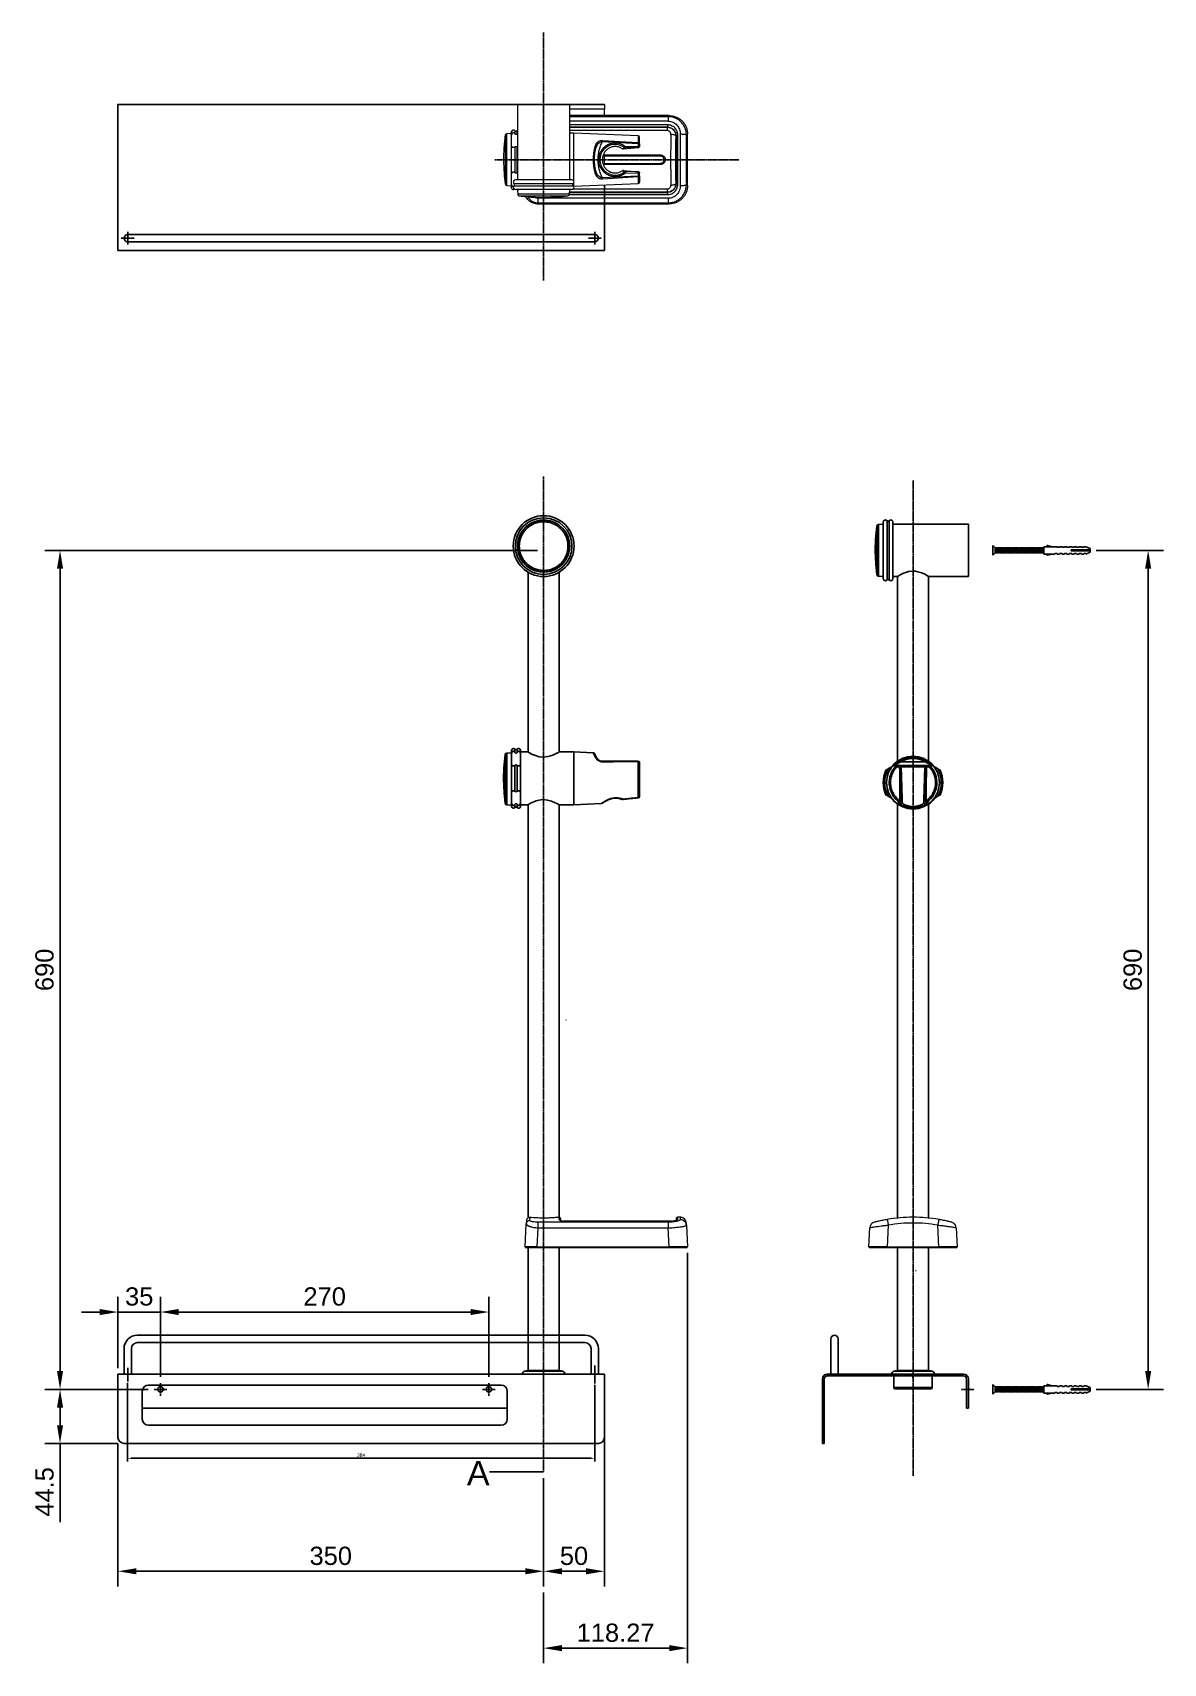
# Model space of a CAD drawing. Header units: inches. Extents: x 2 to 932, y -3 to 1338.
import ezdxf

# ---------------------------------------------------------------- set-up
doc = ezdxf.new("R2010")
doc.units = ezdxf.units.IN
doc.header["$MEASUREMENT"] = 0
doc.linetypes.add('CENTER', pattern=[0.6, 0.375, -0.075, 0.075, -0.075])
doc.layers.add('Center line', color=10, linetype='CENTER')
doc.layers.add('line 2', color=140, linetype='Continuous')
doc.styles.add('GHS', font='romans', dxfattribs={"bigfont": 'ghs'})
doc.styles.get("Standard").update_dxf_attribs({"font": 'arial_0.ttf'})
doc.dimstyles.new('a', dxfattribs={"dimtxt": 3, "dimasz": 3, "dimexe": 2.5, "dimexo": 1, "dimgap": 1, "dimtad": 1, "dimdsep": 46, "dimtxsty": 'Standard', "dimcen": 0, "dimclrd": 2, "dimclre": 2, "dimclrt": 2, "dimadec": 0, "dimazin": 2, "dimtfac": 1, "dimtmove": 0, "dimatfit": 3, "dimfxl": 0, "dimtolj": 1, "dimtzin": 0, "dimarcsym": 0})
doc.dimstyles.new('STANDARD$7', dxfattribs={"dimtxt": 3.5, "dimasz": 3, "dimexe": 1, "dimexo": 1, "dimgap": 1.5, "dimtad": 1, "dimzin": 0, "dimdsep": 46, "dimtxsty": 'GHS', "dimcen": 1, "dimclrd": 2, "dimclre": 2, "dimclrt": 2, "dimadec": 0, "dimazin": 0, "dimtfac": 1, "dimtofl": 0, "dimtmove": 1, "dimatfit": 3, "dimfxl": 0, "dimtolj": 2, "dimtzin": 0, "dimarcsym": 0})

msp = doc.modelspace()

# ---------------------------------------------------------------- texts
at = {"insert": (368.782, 153.197), "char_height": 20, "width": 37.0415, "attachment_point": 5}
msp.add_mtext('{\\C1;A}', dxfattribs=at)

# ---------------------------------------------------------------- blocks, each defined once
blk = doc.blocks.new('hOL')
for p, q in [((504, -744.7), (531.5, -744.7)), ((506.8, -749.5), (506.5, -744.7)), ((506.8, -744.7), (506.8, -749.5)), ((506.8, -749.4), (506.8, -762)), ((507, -740.7), (531.5, -740.7)), ((552.4, -740), (510.7, -740)), ((552.4, -740), (510.7, -740)), ((531.2, -749.5), (531.2, -744.7)), ((531.5, -740.7), (556.1, -740.7)), ((531.5, -744.7), (559, -744.7)), ((531.9, -749.5), (531.9, -744.7)), ((556.3, -744.7), (556.3, -749.5)), ((556.3, -749.5), (556.6, -744.7)), ((556.3, -762), (556.3, -749.4)), ((506.8, -762), (531.5, -762)), ((531.5, -763.6), (508.4, -763.6)), ((531.5, -762), (556.3, -762)), ((554.7, -763.6), (531.5, -763.6))]:
    blk.add_line(p, q)
for centre, radius, start, end in [((508.3, -744.8), 4.29, 107.7734, 178.9983), ((511.5, -754.7), 14.7, 93.241, 107.7734), ((510.7, -740.8), 0.786, 90, 93.241), ((551.6, -754.7), 14.7, 72.2266, 86.759), ((552.4, -740.8), 0.786, 86.759, 90), ((554.8, -744.8), 4.29, 1.0017, 72.2266), ((508.4, -762), 1.57, 180, 270), ((554.7, -762), 1.57, 270, 0)]:
    blk.add_arc(centre, radius, start, end)
blk.add_ellipse((531.5, -1120.7), major_axis=(0, 371.3), ratio=0.066667, start_param=6.267312, end_param=6.299059)
blk = doc.blocks.new('123125')
for p, q in [((2753.2, -2084.3), (2353.2, -2084.3)), ((2353.2, -2084.3), (2353.2, -2136.3)), ((2753.2, -2084.3), (2753.2, -2136.3)), ((2373.2, -2098.3), (2373.2, -2121.3)), ((2668.2, -2093.3), (2378.2, -2093.3)), ((2673.2, -2098.3), (2673.2, -2121.3)), ((2673.2, -2112.3), (2373.2, -2112.3)), ((2668.2, -2126.3), (2378.2, -2126.3)), ((2748.2, -2141.3), (2358.2, -2141.3))]:
    blk.add_line(p, q)
for centre in [(2388.2, -2096.8), (2658.2, -2096.8)]:
    blk.add_circle(centre, 2.25)
for centre, start, end in [((2378.2, -2098.3), 90, 180), ((2668.2, -2098.3), 0, 90), ((2378.2, -2121.3), 180, 270), ((2668.2, -2121.3), 270, 0), ((2358.2, -2136.3), 180, 270), ((2748.2, -2136.3), 270, 0)]:
    blk.add_arc(centre, 5, start, end)
at = {"layer": 'Center line'}
for p, q in [((2703.2, -2076.3), (2703.2, -2091.9)), ((2388.2, -2102.1), (2388.2, -2091.6)), ((2658.2, -2102.1), (2658.2, -2091.6)), ((2382.9, -2096.8), (2393.4, -2096.8)), ((2652.9, -2096.8), (2663.4, -2096.8))]:
    blk.add_line(p, q, dxfattribs=at)
blk = doc.blocks.new('34tq')
for p, q in [((3068.6, -2118.4), (2956.6, -2118.4)), ((2952.6, -2175.4), (2952.6, -2122.4)), ((2952.6, -2127.4), (2954.1, -2127.4)), ((2954.1, -2175.4), (2954.1, -2122.4)), ((3068.6, -2119.9), (2956.6, -2119.9)), ((3071.1, -2146.4), (3071.1, -2122.4)), ((3072.6, -2146.4), (3072.6, -2122.4)), ((2952.6, -2160.4), (2954.1, -2160.4)), ((2954.1, -2175.4), (2952.6, -2175.4))]:
    blk.add_line(p, q)
for centre, radius, start, end in [((2956.6, -2122.4), 4, 90, 180), ((3068.6, -2122.4), 4, 0, 90), ((2956.6, -2122.4), 2.5, 90, 180), ((3068.6, -2122.4), 2.5, 0, 90)]:
    blk.add_arc(centre, radius, start, end)
at = {"layer": 'Center line'}
blk.add_line((3066.7, -2130.9), (3077.3, -2130.9), dxfattribs=at)
at = {"layer": 'line 2'}
blk.add_line((3071.1, -2146.4), (3072.6, -2146.4), dxfattribs=at)
blk = doc.blocks.new('*D50')
at = {"layer": 'Defpoints', "color": 0}
for p in [(871.8, 912), (871.8, 222), (919.6, 222)]:
    blk.add_point(p, dxfattribs=at)
at = {"layer": 'line 2', "color": 2, "lineweight": -2}
for p, q in [((876.8, 912), (932.1, 912)), ((919.6, 897), (919.6, 237)), ((876.8, 222), (932.1, 222))]:
    blk.add_line(p, q, dxfattribs=at)
at = {"layer": 'line 2', "color": 2}
for points in [[(917.1, 897), (922.1, 897), (919.6, 912)], [(917.1, 237), (922.1, 237), (919.6, 222)]]:
    blk.add_solid(points, dxfattribs=at)
at = {"layer": 'line 2', "color": 2, "insert": (906.9, 567), "char_height": 15, "attachment_point": 5, "rotation": 90}
blk.add_mtext('\\A1;690', dxfattribs=at)
blk = doc.blocks.new('*D51')
at = {"layer": 'Defpoints', "color": 0}
for p in [(377.5, 285.6), (107.5, 227.2), (377.5, 227.2)]:
    blk.add_point(p, dxfattribs=at)
at = {"layer": 'line 2', "color": 2, "lineweight": -2}
for p, q in [((107.5, 232.2), (107.5, 298.1)), ((377.5, 232.2), (377.5, 298.1)), ((122.5, 285.6), (362.5, 285.6))]:
    blk.add_line(p, q, dxfattribs=at)
at = {"layer": 'line 2', "color": 2}
for points in [[(122.5, 288.1), (122.5, 283.1), (107.5, 285.6)], [(362.5, 288.1), (362.5, 283.1), (377.5, 285.6)]]:
    blk.add_solid(points, dxfattribs=at)
at = {"layer": 'line 2', "color": 2, "insert": (242.5, 298.3), "char_height": 15, "attachment_point": 5}
blk.add_mtext('\\A1;270', dxfattribs=at)
blk = doc.blocks.new('*D52')
at = {"layer": 'Defpoints', "color": 0}
for p in [(24.9, 912), (422.5, 912), (102.3, 222)]:
    blk.add_point(p, dxfattribs=at)
at = {"layer": 'line 2', "color": 2, "lineweight": -2}
for p, q in [((417.5, 912), (12.4, 912)), ((24.9, 237), (24.9, 897)), ((97.3, 222), (12.4, 222))]:
    blk.add_line(p, q, dxfattribs=at)
at = {"layer": 'line 2', "color": 2}
for points in [[(22.4, 897), (27.4, 897), (24.9, 912)], [(22.4, 237), (27.4, 237), (24.9, 222)]]:
    blk.add_solid(points, dxfattribs=at)
at = {"layer": 'line 2', "color": 2, "insert": (12.2, 567), "char_height": 15, "attachment_point": 5, "rotation": 90}
blk.add_mtext('\\A1;690', dxfattribs=at)
blk = doc.blocks.new('*D53')
at = {"layer": 'Defpoints', "color": 0}
for p in [(72.5, 182.5), (422.5, 154.1), (422.5, 72.4)]:
    blk.add_point(p, dxfattribs=at)
at = {"layer": 'line 2', "color": 2, "lineweight": -2}
for p, q in [((72.5, 177.5), (72.5, 59.9)), ((422.5, 149.1), (422.5, 59.9)), ((87.5, 72.4), (407.5, 72.4))]:
    blk.add_line(p, q, dxfattribs=at)
at = {"layer": 'line 2', "color": 2}
for points in [[(87.5, 74.9), (87.5, 69.9), (72.5, 72.4)], [(407.5, 74.9), (407.5, 69.9), (422.5, 72.4)]]:
    blk.add_solid(points, dxfattribs=at)
at = {"layer": 'line 2', "color": 2, "insert": (247.5, 85), "char_height": 15, "attachment_point": 5}
blk.add_mtext('\\A1;350', dxfattribs=at)
blk = doc.blocks.new('*D54')
at = {"layer": 'Defpoints', "color": 0}
for p in [(472.5, 190.8), (422.5, 72.4), (472.5, 72.4)]:
    blk.add_point(p, dxfattribs=at)
at = {"layer": 'line 2', "color": 2, "lineweight": -2}
for p, q in [((472.5, 185.8), (472.5, 59.9)), ((422.5, 77.4), (422.5, 84.9)), ((437.5, 72.4), (457.5, 72.4))]:
    blk.add_line(p, q, dxfattribs=at)
at = {"layer": 'line 2', "color": 2}
for points in [[(437.5, 74.9), (437.5, 69.9), (422.5, 72.4)], [(457.5, 74.9), (457.5, 69.9), (472.5, 72.4)]]:
    blk.add_solid(points, dxfattribs=at)
at = {"layer": 'line 2', "color": 2, "insert": (447.5, 85), "char_height": 15, "attachment_point": 5}
blk.add_mtext('\\A1;50', dxfattribs=at)
blk = doc.blocks.new('*D55')
at = {"layer": 'Defpoints', "color": 0}
for p in [(107.5, 285.6), (72.5, 234.5), (107.5, 232.2)]:
    blk.add_point(p, dxfattribs=at)
at = {"layer": 'line 2', "color": 2, "lineweight": -2}
for p, q in [((72.5, 239.5), (72.5, 298.1)), ((107.5, 237.2), (107.5, 298.1)), ((57.5, 285.6), (42.5, 285.6)), ((72.5, 285.6), (107.5, 285.6)), ((122.5, 285.6), (137.5, 285.6))]:
    blk.add_line(p, q, dxfattribs=at)
at = {"layer": 'line 2', "color": 2}
for points in [[(57.5, 288.1), (57.5, 283.1), (72.5, 285.6)], [(122.5, 288.1), (122.5, 283.1), (107.5, 285.6)]]:
    blk.add_solid(points, dxfattribs=at)
at = {"layer": 'line 2', "color": 2, "insert": (90, 298.3), "char_height": 15, "attachment_point": 5}
blk.add_mtext('\\A1;35', dxfattribs=at)
blk = doc.blocks.new('*D56')
at = {"layer": 'Defpoints', "color": 0}
for p in [(102.3, 222), (24.9, 177.5), (77.5, 177.5)]:
    blk.add_point(p, dxfattribs=at)
at = {"layer": 'line 2', "color": 2, "lineweight": -2}
for p, q in [((97.3, 222), (12.4, 222)), ((24.9, 207), (24.9, 192.5)), ((72.5, 177.5), (12.4, 177.5)), ((24.9, 177.5), (24.9, 112.8))]:
    blk.add_line(p, q, dxfattribs=at)
at = {"layer": 'line 2', "color": 2}
for points in [[(22.4, 207), (27.4, 207), (24.9, 222)], [(22.4, 192.5), (27.4, 192.5), (24.9, 177.5)]]:
    blk.add_solid(points, dxfattribs=at)
at = {"layer": 'line 2', "color": 2, "insert": (12.2, 137.7), "char_height": 15, "attachment_point": 5, "rotation": 90}
blk.add_mtext('\\A1;44.5', dxfattribs=at)
blk = doc.blocks.new('*D57')
at = {"layer": 'Defpoints', "color": 0}
for p in [(540.8, 339.3), (422.5, 59.9), (422.5, 9.2)]:
    blk.add_point(p, dxfattribs=at)
at = {"layer": 'line 2', "color": 2, "lineweight": -2}
for p, q in [((540.8, 334.3), (540.8, -3.3)), ((422.5, 54.9), (422.5, -3.3)), ((525.8, 9.2), (437.5, 9.2))]:
    blk.add_line(p, q, dxfattribs=at)
at = {"layer": 'line 2', "color": 2}
for points in [[(437.5, 11.7), (437.5, 6.7), (422.5, 9.2)], [(525.8, 11.7), (525.8, 6.7), (540.8, 9.2)]]:
    blk.add_solid(points, dxfattribs=at)
at = {"layer": 'line 2', "color": 2, "insert": (481.7, 21.8), "char_height": 15, "attachment_point": 5}
blk.add_mtext('\\A1;118.27', dxfattribs=at)
blk = doc.blocks.new('*D59')
at = {"layer": 'Defpoints', "color": 0}
for p in [(80.5, 228.5), (464.5, 226.8), (464.5, 165.3)]:
    blk.add_point(p, dxfattribs=at)
at = {"layer": 'line 2', "color": 2, "lineweight": -2}
for p, q in [((80.5, 227.5), (80.5, 162.8)), ((464.5, 225.8), (464.5, 162.8)), ((83.5, 165.3), (461.5, 165.3))]:
    blk.add_line(p, q, dxfattribs=at)
at = {"layer": 'line 2', "color": 2}
for points in [[(83.5, 165.8), (83.5, 164.8), (80.5, 165.3)], [(461.5, 165.8), (461.5, 164.8), (464.5, 165.3)]]:
    blk.add_solid(points, dxfattribs=at)
at = {"layer": 'line 2', "color": 2, "insert": (272.5, 167.9), "char_height": 3, "attachment_point": 5}
blk.add_mtext('\\A1;384', dxfattribs=at)

# ---------------------------------------------------------------- dimensions: what is measured, and where the dimension line sits
at = {"layer": 'line 2'}
for base, p1, p2, picture, middle in [((24.86, 911.999), (102.286, 221.999), (422.536, 911.999), '*D52', (12.201, 566.999)), ((919.603, 221.999), (871.787, 911.999), (871.787, 221.999), '*D50', (906.944, 566.999)), ((24.86, 177.499), (102.286, 221.999), (77.536, 177.499), '*D56', (12.232, 137.659))]:
    dim = msp.add_linear_dim(base=base, p1=p1, p2=p2, angle=90, dimstyle='a', override={"dimscale": 5}, dxfattribs=at)
    dim.commit()
    dim.dimension.update_dxf_attribs({"geometry": picture, "text_midpoint": middle})
for base, p1, p2, picture, middle in [((422.536, 9.158), (540.807, 339.291), (422.536, 59.871), '*D57', (481.672, 21.816)), ((107.536, 285.625), (72.536, 234.499), (107.536, 232.249), '*D55', (90.036, 298.289)), ((377.536, 285.625), (107.536, 227.249), (377.536, 227.249), '*D51', (242.536, 298.284)), ((472.536, 72.371), (422.536, 72.371), (472.536, 190.765), '*D54', (447.536, 85.029)), ((422.536, 72.371), (72.536, 182.499), (422.536, 154.069), '*D53', (247.536, 85.034))]:
    dim = msp.add_linear_dim(base=base, p1=p1, p2=p2, dimstyle='a', override={"dimscale": 5}, dxfattribs=at)
    dim.commit()
    dim.dimension.update_dxf_attribs({"geometry": picture, "text_midpoint": middle})
dim = msp.add_linear_dim(base=(464.536, 165.32), p1=(80.536, 228.459), p2=(464.536, 226.829), dimstyle='a', dxfattribs=at)
dim.commit()
dim.dimension.update_dxf_attribs({"geometry": '*D59', "text_midpoint": (272.536, 167.853)})

# ---------------------------------------------------------------- linework, layer by layer
for p, q in [((72.536, 1158.739), (72.536, 1278.739)), ((72.536, 1278.739), (472.536, 1278.739)), ((472.536, 1158.739), (472.536, 1212.539)), ((72.536, 1158.739), (472.536, 1158.739)), ((701.744, 933.499), (697.983, 933.302)), ((701.744, 935.249), (701.744, 911.999)), ((771.744, 933.499), (709.744, 933.499)), ((771.744, 911.999), (771.744, 933.499)), ((401.191, 917.699), (401.149, 917.699)), ((401.149, 913.299), (401.191, 913.299)), ((701.744, 911.999), (701.744, 888.749)), ((709.744, 911.999), (709.744, 888.749)), ((771.744, 890.499), (771.744, 911.999)), ((409.836, 893.965), (409.836, 746.017)), ((435.236, 746.249), (435.236, 893.965)), ((697.983, 890.696), (701.744, 890.499)), ((709.744, 890.499), (713.275, 890.499)), ((713.544, 890.678), (713.544, 738.656)), ((738.944, 738.656), (738.944, 890.678)), ((739.213, 890.499), (771.744, 890.499)), ((396.036, 745.499), (392.275, 745.302)), ((396.036, 702.499), (396.036, 745.499)), ((396.136, 744.89), (396.136, 747.775)), ((396.136, 735.723), (396.136, 744.89)), ((403.536, 747.775), (403.536, 744.89)), ((409.436, 746.249), (403.536, 746.249)), ((403.536, 741.487), (403.536, 744.89)), ((403.536, 741.487), (403.536, 738.081)), ((403.536, 735.723), (403.536, 738.081)), ((447.336, 746.249), (435.236, 746.249)), ((463.263, 745.586), (447.336, 746.249)), ((396.136, 726.199), (396.036, 726.199)), ((396.136, 713.275), (396.136, 735.723)), ((403.536, 735.723), (403.536, 713.275)), ((715.268, 734.999), (713.025, 734.999)), ((739.464, 734.999), (737.221, 734.999)), ((396.036, 721.799), (396.136, 721.799)), ((396.136, 712.199), (396.036, 712.199)), ((396.136, 704.108), (396.136, 713.275)), ((403.536, 710.917), (403.536, 713.275)), ((403.536, 710.917), (403.536, 707.511)), ((392.275, 702.696), (396.036, 702.499)), ((396.136, 701.223), (396.136, 704.108)), ((403.536, 704.108), (403.536, 707.511)), ((403.536, 704.108), (403.536, 701.223)), ((403.536, 702.749), (409.436, 702.749)), ((409.836, 702.983), (409.836, 363.077)), ((435.236, 702.749), (447.336, 702.749)), ((435.236, 363.512), (435.236, 702.749)), ((447.336, 702.749), (469.815, 703.686)), ((487.929, 707.173), (500.523, 708.529)), ((713.544, 703.342), (713.544, 362.901)), ((717.411, 704.531), (717.406, 704.696)), ((735.083, 704.696), (735.078, 704.531)), ((738.944, 362.901), (738.944, 703.342)), ((409.836, 338.555), (409.836, 237.485)), ((435.236, 237.485), (435.236, 338.555)), ((713.544, 339.291), (713.544, 237.485)), ((738.944, 237.485), (738.944, 339.291)), ((405.036, 234.499), (422.536, 234.499)), ((406.934, 237.053), (422.536, 237.053)), ((435.814, 237.484), (409.258, 237.484)), ((435.786, 237.485), (409.286, 237.485)), ((422.536, 237.053), (438.138, 237.053)), ((422.536, 234.499), (440.036, 234.499))]:
    msp.add_line(p, q)
at = {"color": 7, "linetype": 'Continuous', "lineweight": 15}
for p, q in [((401.036, 1278.739), (401.036, 1216.739)), ((401.036, 1278.739), (444.036, 1278.739)), ((444.036, 1216.739), (444.036, 1278.739)), ((444.036, 1278.739), (472.536, 1278.739)), ((472.536, 1278.739), (472.536, 1274.739)), ((472.536, 1269.51), (472.536, 1274.739)), ((525.828, 1269.51), (444.036, 1269.51)), ((524.291, 1261.916), (524.291, 1261.572)), ((525.011, 1268.693), (525.828, 1269.51)), ((390.867, 1253.342), (390.867, 1213.335)), ((395.036, 1254.786), (392.275, 1254.641)), ((395.036, 1254.693), (395.036, 1254.786)), ((395.236, 1254.684), (396.036, 1254.726)), ((396.036, 1211.839), (396.036, 1254.726)), ((396.136, 1251.355), (396.036, 1251.355)), ((396.136, 1253.63), (396.136, 1256.514)), ((396.136, 1244.462), (396.136, 1253.63)), ((401.036, 1257.43), (400.755, 1257.167)), ((401.036, 1255.023), (400.755, 1254.661)), ((447.336, 1254.989), (444.036, 1254.989)), ((500.378, 1252.779), (447.336, 1254.989)), ((447.336, 1215.801), (447.336, 1254.989)), ((470.777, 1248.138), (500.128, 1246.683)), ((500.149, 1247.029), (470.818, 1248.889)), ((524.291, 1260.073), (524.15, 1259.979)), ((524.15, 1259.979), (524.15, 1257.256)), ((531.094, 1252.953), (531.377, 1253.141)), ((540.807, 1254.531), (539.875, 1253.599)), ((540.807, 1211.946), (540.807, 1254.531)), ((396.036, 1247.129), (396.136, 1247.129)), ((396.136, 1245.576), (396.036, 1245.576)), ((396.136, 1222.015), (396.136, 1244.462)), ((398.917, 1243.899), (398.917, 1222.578)), ((400.755, 1222.578), (400.755, 1243.899)), ((400.755, 1243.899), (401.036, 1243.718)), ((518.536, 1236.239), (471.201, 1236.239)), ((472.536, 1230.239), (472.536, 1236.239)), ((487.28, 1242.237), (489.142, 1243.181)), ((500.422, 1243.16), (487.915, 1242.074)), ((489.781, 1242.967), (487.915, 1242.074)), ((500.336, 1244.215), (489.758, 1243.966)), ((500.36, 1243.215), (489.781, 1242.967)), ((501.336, 1246.458), (500.336, 1246.458)), ((500.336, 1246.458), (500.336, 1244.215)), ((501.336, 1244.215), (500.336, 1244.215)), ((500.422, 1243.16), (500.36, 1243.215)), ((500.36, 1243.215), (500.422, 1243.16)), ((501.336, 1246.458), (501.336, 1244.215)), ((501.336, 1244.215), (501.336, 1246.458)), ((518.536, 1237.186), (518.536, 1236.239)), ((396.036, 1221.101), (396.136, 1221.101)), ((396.136, 1212.848), (396.136, 1222.015)), ((401.036, 1222.759), (400.755, 1222.578)), ((471.201, 1230.239), (518.536, 1230.239)), ((489.142, 1223.296), (487.28, 1224.24)), ((487.915, 1224.403), (500.422, 1223.318)), ((489.781, 1223.51), (487.915, 1224.403)), ((489.758, 1222.511), (500.336, 1222.262)), ((500.36, 1223.262), (489.781, 1223.51)), ((500.336, 1222.262), (501.336, 1222.262)), ((500.336, 1222.262), (500.336, 1220.019)), ((500.422, 1223.318), (500.36, 1223.262)), ((501.336, 1220.019), (501.336, 1222.262)), ((518.536, 1229.291), (518.536, 1230.239)), ((392.275, 1212.036), (396.036, 1211.839)), ((396.136, 1219.548), (396.036, 1219.548)), ((396.036, 1215.322), (396.136, 1215.322)), ((396.136, 1209.963), (396.136, 1212.848)), ((445.786, 1216.739), (399.286, 1216.739)), ((445.786, 1208.739), (399.286, 1208.739)), ((401.088, 1207.739), (401.233, 1204.978)), ((401.182, 1207.739), (401.088, 1207.739)), ((401.191, 1207.939), (401.149, 1208.739)), ((443.839, 1204.978), (444.036, 1208.739)), ((447.222, 1211.489), (447.336, 1211.489)), ((447.336, 1211.489), (447.336, 1214.176)), ((447.336, 1211.489), (500.378, 1213.699)), ((500.14, 1219.807), (470.768, 1218.352)), ((470.811, 1217.579), (500.162, 1219.44)), ((500.336, 1220.019), (501.336, 1220.019)), ((501.336, 1220.019), (501.336, 1214.698)), ((524.15, 1209.221), (524.15, 1206.498)), ((531.377, 1213.336), (531.094, 1213.525)), ((539.875, 1212.879), (540.807, 1211.946)), ((402.532, 1203.569), (442.54, 1203.569)), ((417.251, 1196.967), (418.068, 1197.784)), ((417.251, 1196.967), (525.828, 1196.967)), ((525.011, 1201.508), (418.068, 1201.508)), ((418.068, 1197.784), (525.011, 1197.784)), ((524.15, 1206.498), (524.291, 1206.404)), ((524.291, 1204.905), (524.291, 1204.561)), ((525.828, 1196.967), (525.011, 1197.784)), ((440.74, 525.853), (441.036, 525.941)), ((440.74, 525.852), (441.036, 525.923)), ((441.036, 525.854), (440.747, 525.854)), ((441.036, 525.941), (441.036, 525.923)), ((441.036, 525.923), (441.036, 525.852)), ((534.889, 363.555), (532.959, 363.555)), ((722.954, 363.512), (718.498, 363.225)), ((733.99, 363.225), (729.534, 363.512)), ((407.264, 339.291), (408.248, 358.059)), ((408.489, 361.332), (408.479, 361.148)), ((417.251, 339.291), (418.068, 354.886)), ((525.011, 359.461), (418.068, 359.461)), ((418.068, 354.886), (525.011, 354.886)), ((524.293, 360.261), (441.78, 360.261)), ((441.782, 360.221), (441.782, 360.261)), ((441.782, 360.221), (524.291, 360.221)), ((524.291, 360.261), (524.291, 360.221)), ((525.828, 339.291), (525.011, 354.886)), ((539.713, 358.066), (539.875, 357.077)), ((539.875, 357.077), (540.807, 339.291)), ((689.973, 339.291), (690.79, 354.886)), ((705.884, 357.077), (704.952, 339.291)), ((747.536, 339.291), (746.604, 357.077)), ((747.453, 361.743), (747.423, 361.629)), ((748.398, 361.576), (747.444, 361.711)), ((754.922, 360.221), (754.794, 360.251)), ((761.699, 354.886), (762.516, 339.291)), ((407.361, 339.295), (407.264, 339.291)), ((417.251, 339.291), (525.828, 339.291)), ((417.251, 338.555), (525.828, 338.555)), ((540.807, 339.291), (540.673, 339.294)), ((540.756, 338.99), (540.735, 339.295)), ((690.116, 339.295), (689.973, 339.291)), ((704.952, 339.291), (747.536, 339.291)), ((704.952, 338.555), (747.536, 338.555)), ((762.516, 339.291), (762.382, 339.294)), ((762.465, 338.99), (762.444, 339.295)), ((728.332, 319.786), (728.328, 319.767)), ((728.328, 319.767), (728.744, 319.696)), ((728.332, 319.786), (728.745, 319.698))]:
    msp.add_line(p, q, dxfattribs=at)
at = {"color": 8, "linetype": 'Continuous', "lineweight": 15}
for p, q in [((472.536, 1274.739), (444.036, 1274.739)), ((444.036, 1268.693), (525.011, 1268.693)), ((525.011, 1264.969), (444.036, 1264.969)), ((524.291, 1261.916), (444.036, 1261.916)), ((392.275, 1212.036), (392.275, 1254.641)), ((398.917, 1257.167), (398.917, 1254.661)), ((400.755, 1254.661), (400.755, 1257.167)), ((524.291, 1260.073), (444.036, 1260.073)), ((444.036, 1259.979), (524.15, 1259.979)), ((524.15, 1257.256), (444.036, 1257.256)), ((500.378, 1252.779), (500.378, 1247.171)), ((471.598, 1237.186), (518.536, 1237.186)), ((518.536, 1229.291), (471.598, 1229.291)), ((446.792, 1213.557), (398.28, 1213.557)), ((398.28, 1211.92), (422.536, 1211.92)), ((422.536, 1211.92), (446.792, 1211.92)), ((446.993, 1209.221), (524.15, 1209.221)), ((500.378, 1219.306), (500.378, 1213.699)), ((443.839, 1204.978), (401.233, 1204.978)), ((443.757, 1204.561), (524.291, 1204.561)), ((443.914, 1206.404), (524.291, 1206.404)), ((524.15, 1206.498), (443.918, 1206.498))]:
    msp.add_line(p, q, dxfattribs=at)
at = {"color": 1, "linetype": 'CENTER'}
for p, q in [((422.536, 972.832), (422.536, 154.069)), ((726.244, 969.332), (726.244, 150.569)), ((464.536, 226.829), (464.536, 241.573)), ((80.536, 228.459), (80.536, 239.679))]:
    msp.add_line(p, q, dxfattribs=at)
at = {"color": 2}
for p, q in [((697.983, 911.999), (697.983, 933.302)), ((704.926, 936.255), (704.926, 887.743)), ((706.562, 936.255), (706.562, 887.743)), ((697.983, 890.696), (697.983, 911.999)), ((791.787, 915.999), (793.787, 913.999)), ((791.787, 915.999), (791.787, 907.999)), ((793.787, 913.999), (793.787, 909.999)), ((793.96, 913.999), (793.787, 913.999)), ((793.96, 913.999), (794.314, 913.999)), ((794.323, 913.991), (794.411, 913.84)), ((794.411, 913.84), (794.487, 913.709)), ((794.476, 913.689), (794.563, 913.84)), ((794.563, 913.84), (794.651, 913.991)), ((794.66, 913.999), (795.014, 913.999)), ((795.023, 913.991), (795.111, 913.84)), ((795.111, 913.84), (795.187, 913.709)), ((795.176, 913.69), (795.264, 913.84)), ((795.264, 913.84), (795.351, 913.991)), ((795.36, 913.999), (795.714, 913.999)), ((795.723, 913.991), (795.811, 913.84)), ((795.811, 913.84), (795.887, 913.709)), ((795.876, 913.689), (795.963, 913.84)), ((795.963, 913.84), (796.051, 913.991)), ((796.06, 913.999), (796.414, 913.999)), ((796.423, 913.991), (796.511, 913.84)), ((796.511, 913.84), (796.587, 913.709)), ((796.576, 913.69), (796.664, 913.84)), ((796.664, 913.84), (796.751, 913.991)), ((796.76, 913.999), (797.114, 913.999)), ((797.123, 913.991), (797.211, 913.84)), ((797.211, 913.84), (797.287, 913.709)), ((797.276, 913.689), (797.363, 913.84)), ((797.363, 913.84), (797.451, 913.991)), ((797.46, 913.999), (797.814, 913.999)), ((797.823, 913.991), (797.911, 913.84)), ((797.911, 913.84), (797.987, 913.709)), ((797.976, 913.69), (798.063, 913.84)), ((798.063, 913.84), (798.151, 913.991)), ((798.16, 913.999), (798.514, 913.999)), ((798.523, 913.991), (798.611, 913.84)), ((798.611, 913.84), (798.687, 913.709)), ((798.676, 913.689), (798.763, 913.84)), ((798.763, 913.84), (798.851, 913.991)), ((798.86, 913.999), (799.214, 913.999)), ((799.223, 913.991), (799.311, 913.84)), ((799.311, 913.84), (799.387, 913.709)), ((799.376, 913.689), (799.463, 913.84)), ((799.463, 913.84), (799.551, 913.991)), ((799.56, 913.999), (799.914, 913.999)), ((799.923, 913.991), (800.011, 913.84)), ((800.011, 913.84), (800.087, 913.709)), ((800.076, 913.689), (800.163, 913.84)), ((800.163, 913.84), (800.251, 913.991)), ((800.26, 913.999), (800.614, 913.999)), ((800.623, 913.991), (800.711, 913.84)), ((800.711, 913.84), (800.787, 913.709)), ((800.776, 913.689), (800.863, 913.84)), ((800.863, 913.84), (800.951, 913.991)), ((800.96, 913.999), (801.314, 913.999)), ((801.323, 913.991), (801.411, 913.84)), ((801.411, 913.84), (801.487, 913.709)), ((801.476, 913.689), (801.563, 913.84)), ((801.563, 913.84), (801.651, 913.991)), ((801.66, 913.999), (802.014, 913.999)), ((802.023, 913.991), (802.111, 913.84)), ((802.111, 913.84), (802.187, 913.709)), ((802.176, 913.689), (802.263, 913.84)), ((802.263, 913.84), (802.351, 913.991)), ((802.36, 913.999), (802.714, 913.999)), ((802.723, 913.991), (802.811, 913.84)), ((802.811, 913.84), (802.887, 913.709)), ((802.876, 913.689), (802.963, 913.84)), ((802.963, 913.84), (803.051, 913.991)), ((803.06, 913.999), (803.414, 913.999)), ((803.423, 913.991), (803.511, 913.84)), ((803.511, 913.84), (803.587, 913.709)), ((803.576, 913.689), (803.663, 913.84)), ((803.663, 913.84), (803.751, 913.991)), ((803.76, 913.999), (804.114, 913.999)), ((804.123, 913.991), (804.211, 913.84)), ((804.211, 913.84), (804.287, 913.709)), ((804.276, 913.689), (804.363, 913.84)), ((804.363, 913.84), (804.451, 913.991)), ((804.46, 913.999), (804.814, 913.999)), ((804.823, 913.991), (804.911, 913.84)), ((804.911, 913.84), (804.987, 913.709)), ((804.976, 913.689), (805.063, 913.84)), ((805.063, 913.84), (805.151, 913.99)), ((805.16, 913.999), (805.514, 913.999)), ((805.524, 913.991), (805.611, 913.84)), ((805.611, 913.84), (805.687, 913.709)), ((805.676, 913.689), (805.763, 913.84)), ((805.763, 913.84), (805.851, 913.991)), ((805.86, 913.999), (806.214, 913.999)), ((806.223, 913.991), (806.311, 913.84)), ((806.311, 913.84), (806.387, 913.709)), ((806.376, 913.689), (806.463, 913.84)), ((806.463, 913.84), (806.551, 913.99)), ((806.56, 913.999), (806.914, 913.999)), ((806.924, 913.991), (807.011, 913.84)), ((807.011, 913.84), (807.087, 913.709)), ((807.076, 913.689), (807.163, 913.84)), ((807.163, 913.84), (807.251, 913.991)), ((807.26, 913.999), (807.614, 913.999)), ((807.623, 913.991), (807.711, 913.84)), ((807.711, 913.84), (807.787, 913.709)), ((807.776, 913.689), (807.863, 913.84)), ((807.863, 913.84), (807.951, 913.99)), ((807.96, 913.999), (808.314, 913.999)), ((808.324, 913.99), (808.411, 913.84)), ((808.411, 913.84), (808.487, 913.709)), ((808.476, 913.689), (808.563, 913.84)), ((808.563, 913.84), (808.651, 913.991)), ((808.66, 913.999), (809.014, 913.999)), ((809.023, 913.991), (809.111, 913.84)), ((809.111, 913.84), (809.187, 913.709)), ((809.176, 913.689), (809.263, 913.839)), ((809.263, 913.839), (809.351, 913.99)), ((809.36, 913.999), (809.714, 913.999)), ((809.724, 913.99), (809.811, 913.84)), ((809.811, 913.84), (809.887, 913.709)), ((809.876, 913.689), (809.963, 913.84)), ((809.963, 913.84), (810.051, 913.991)), ((810.06, 913.999), (810.414, 913.999)), ((810.423, 913.991), (810.511, 913.84)), ((810.511, 913.84), (810.587, 913.709)), ((810.576, 913.689), (810.663, 913.839)), ((810.663, 913.839), (810.751, 913.99)), ((810.76, 913.999), (811.114, 913.999)), ((811.124, 913.99), (811.211, 913.839)), ((811.211, 913.839), (811.287, 913.709)), ((811.276, 913.689), (811.363, 913.84)), ((811.363, 913.84), (811.451, 913.991)), ((811.46, 913.999), (811.814, 913.999)), ((811.823, 913.991), (811.911, 913.84)), ((811.911, 913.84), (811.987, 913.709)), ((811.976, 913.689), (812.063, 913.839)), ((812.063, 913.839), (812.15, 913.99)), ((812.16, 913.999), (812.514, 913.999)), ((812.524, 913.99), (812.611, 913.839)), ((812.611, 913.839), (812.687, 913.709)), ((812.676, 913.689), (812.763, 913.84)), ((812.763, 913.84), (812.851, 913.991)), ((812.86, 913.999), (813.214, 913.999)), ((813.223, 913.991), (813.311, 913.84)), ((813.311, 913.84), (813.387, 913.709)), ((813.376, 913.689), (813.463, 913.839)), ((813.463, 913.839), (813.55, 913.99)), ((813.56, 913.999), (813.914, 913.999)), ((813.924, 913.99), (814.011, 913.839)), ((814.011, 913.839), (814.087, 913.709)), ((814.076, 913.689), (814.163, 913.84)), ((814.163, 913.84), (814.251, 913.991)), ((814.26, 913.999), (814.614, 913.999)), ((814.623, 913.991), (814.711, 913.84)), ((814.711, 913.84), (814.787, 913.709)), ((814.776, 913.689), (814.863, 913.839)), ((814.863, 913.839), (814.95, 913.99)), ((814.96, 913.999), (815.314, 913.999)), ((815.324, 913.99), (815.411, 913.839)), ((815.411, 913.839), (815.487, 913.709)), ((815.476, 913.689), (815.563, 913.84)), ((815.563, 913.84), (815.651, 913.991)), ((815.66, 913.999), (816.014, 913.999)), ((816.023, 913.991), (816.111, 913.84)), ((816.111, 913.84), (816.187, 913.709)), ((816.176, 913.689), (816.263, 913.839)), ((816.263, 913.839), (816.35, 913.99)), ((816.36, 913.999), (816.714, 913.999)), ((816.724, 913.99), (816.811, 913.839)), ((816.811, 913.839), (816.887, 913.709)), ((816.876, 913.689), (816.963, 913.84)), ((816.963, 913.84), (817.051, 913.991)), ((817.06, 913.999), (817.414, 913.999)), ((817.423, 913.991), (817.511, 913.84)), ((817.511, 913.84), (817.587, 913.709)), ((817.575, 913.689), (817.663, 913.839)), ((817.663, 913.839), (817.75, 913.99)), ((817.76, 913.999), (818.114, 913.999)), ((818.124, 913.99), (818.211, 913.839)), ((818.211, 913.839), (818.287, 913.709)), ((818.276, 913.689), (818.363, 913.84)), ((818.363, 913.84), (818.451, 913.991)), ((818.46, 913.999), (818.814, 913.999)), ((818.823, 913.991), (818.911, 913.84)), ((818.911, 913.84), (818.987, 913.709)), ((818.976, 913.689), (819.063, 913.839)), ((819.063, 913.839), (819.15, 913.99)), ((819.16, 913.999), (819.514, 913.999)), ((819.524, 913.99), (819.611, 913.839)), ((819.611, 913.839), (819.687, 913.709)), ((819.676, 913.689), (819.763, 913.84)), ((819.763, 913.84), (819.851, 913.991)), ((819.86, 913.999), (820.214, 913.999)), ((820.223, 913.991), (820.311, 913.84)), ((820.311, 913.84), (820.387, 913.709)), ((820.376, 913.689), (820.463, 913.839)), ((820.463, 913.839), (820.55, 913.99)), ((820.56, 913.999), (820.914, 913.999)), ((820.924, 913.99), (821.011, 913.839)), ((821.011, 913.839), (821.087, 913.709)), ((821.076, 913.689), (821.163, 913.84)), ((821.163, 913.84), (821.251, 913.991)), ((821.26, 913.999), (821.614, 913.999)), ((821.623, 913.991), (821.711, 913.84)), ((821.711, 913.84), (821.787, 913.709)), ((821.776, 913.689), (821.863, 913.839)), ((821.863, 913.839), (821.95, 913.99)), ((821.96, 913.999), (822.314, 913.999)), ((822.324, 913.99), (822.411, 913.839)), ((822.411, 913.839), (822.487, 913.709)), ((822.476, 913.689), (822.563, 913.84)), ((822.563, 913.84), (822.651, 913.991)), ((822.66, 913.999), (823.014, 913.999)), ((823.023, 913.991), (823.111, 913.84)), ((823.111, 913.84), (823.187, 913.709)), ((823.176, 913.689), (823.263, 913.839)), ((823.263, 913.839), (823.35, 913.99)), ((823.36, 913.999), (823.714, 913.999)), ((823.724, 913.99), (823.811, 913.839)), ((823.811, 913.839), (823.887, 913.709)), ((823.876, 913.689), (823.963, 913.84)), ((823.963, 913.84), (824.051, 913.991)), ((824.06, 913.999), (824.414, 913.999)), ((824.423, 913.991), (824.511, 913.84)), ((824.511, 913.84), (824.587, 913.709)), ((824.576, 913.689), (824.663, 913.839)), ((824.663, 913.839), (824.75, 913.99)), ((824.76, 913.999), (825.114, 913.999)), ((825.124, 913.99), (825.211, 913.839)), ((825.211, 913.839), (825.287, 913.709)), ((825.276, 913.689), (825.363, 913.84)), ((825.363, 913.84), (825.451, 913.991)), ((825.46, 913.999), (825.814, 913.999)), ((825.823, 913.991), (825.911, 913.84)), ((825.911, 913.84), (825.987, 913.709)), ((825.976, 913.689), (826.063, 913.839)), ((826.063, 913.839), (826.15, 913.99)), ((826.16, 913.999), (826.514, 913.999)), ((826.524, 913.99), (826.611, 913.839)), ((826.611, 913.839), (826.687, 913.709)), ((826.676, 913.689), (826.763, 913.84)), ((826.763, 913.84), (826.851, 913.991)), ((826.86, 913.999), (827.214, 913.999)), ((827.223, 913.991), (827.311, 913.84)), ((827.311, 913.84), (827.387, 913.709)), ((827.376, 913.689), (827.463, 913.839)), ((827.463, 913.839), (827.551, 913.99)), ((827.56, 913.999), (827.914, 913.999)), ((827.924, 913.99), (828.011, 913.839)), ((828.011, 913.839), (828.087, 913.709)), ((828.076, 913.689), (828.163, 913.84)), ((828.163, 913.84), (828.251, 913.991)), ((828.26, 913.999), (828.614, 913.999)), ((828.623, 913.991), (828.711, 913.84)), ((828.711, 913.84), (828.787, 913.709)), ((828.776, 913.689), (828.863, 913.84)), ((828.863, 913.84), (828.951, 913.99)), ((828.96, 913.999), (829.314, 913.999)), ((829.324, 913.99), (829.411, 913.839)), ((829.411, 913.839), (829.487, 913.709)), ((829.476, 913.689), (829.563, 913.84)), ((829.563, 913.84), (829.651, 913.991)), ((829.66, 913.999), (830.014, 913.999)), ((830.023, 913.991), (830.111, 913.84)), ((830.111, 913.84), (830.187, 913.709)), ((830.176, 913.689), (830.263, 913.84)), ((830.263, 913.84), (830.351, 913.99)), ((830.36, 913.999), (830.714, 913.999)), ((830.724, 913.99), (830.811, 913.84)), ((830.811, 913.84), (830.887, 913.709)), ((830.876, 913.689), (830.963, 913.84)), ((830.963, 913.84), (831.051, 913.991)), ((831.06, 913.999), (831.414, 913.999)), ((831.423, 913.991), (831.511, 913.84)), ((831.511, 913.84), (831.587, 913.709)), ((831.576, 913.689), (831.663, 913.84)), ((831.663, 913.84), (831.751, 913.991)), ((831.76, 913.999), (832.114, 913.999)), ((832.124, 913.99), (832.211, 913.84)), ((832.211, 913.84), (832.287, 913.709)), ((832.276, 913.689), (832.363, 913.84)), ((832.363, 913.84), (832.451, 913.991)), ((832.46, 913.999), (832.814, 913.999)), ((832.823, 913.991), (832.911, 913.84)), ((832.911, 913.84), (832.987, 913.709)), ((832.976, 913.689), (833.063, 913.84)), ((833.063, 913.84), (833.151, 913.991)), ((833.16, 913.999), (833.514, 913.999)), ((833.524, 913.99), (833.611, 913.84)), ((833.611, 913.84), (833.687, 913.709)), ((833.676, 913.689), (833.763, 913.84)), ((833.763, 913.84), (833.787, 913.881)), ((833.787, 914.999), (833.787, 908.999)), ((833.787, 914.999), (836.287, 914.999)), ((836.287, 915.499), (836.287, 914.999)), ((840.585, 914.999), (836.287, 914.999)), ((840.585, 914.999), (836.917, 915.982)), ((840.585, 914.999), (844.787, 914.999)), ((844.787, 914.999), (844.787, 914.499)), ((844.787, 914.499), (846.787, 914.499)), ((846.787, 914.999), (848.787, 914.999)), ((846.787, 914.499), (846.787, 914.999)), ((848.787, 914.999), (848.787, 914.499)), ((848.787, 914.499), (850.787, 914.499)), ((850.787, 914.999), (852.787, 914.999)), ((850.787, 914.499), (850.787, 914.999)), ((852.787, 914.999), (852.787, 914.499)), ((852.787, 914.499), (854.787, 914.499)), ((854.787, 914.999), (856.787, 914.999)), ((854.787, 914.499), (854.787, 914.999)), ((856.398, 912.499), (856.398, 911.499)), ((871.287, 912.499), (856.398, 912.499)), ((856.787, 914.999), (856.787, 914.499)), ((856.787, 914.499), (858.787, 914.499)), ((858.787, 914.999), (860.787, 914.999)), ((858.787, 914.499), (858.787, 914.999)), ((860.787, 914.999), (860.787, 914.499)), ((860.787, 914.499), (862.787, 914.499)), ((862.787, 914.999), (864.787, 914.999)), ((862.787, 914.499), (862.787, 914.999)), ((864.787, 914.999), (864.787, 914.499)), ((864.787, 914.499), (866.787, 914.499)), ((866.787, 914.999), (868.287, 914.999)), ((866.787, 914.499), (866.787, 914.999)), ((868.287, 914.999), (871.787, 913.499)), ((871.287, 911.499), (871.287, 912.499)), ((871.787, 913.499), (871.787, 910.499)), ((793.787, 909.999), (791.787, 907.999)), ((793.964, 909.999), (793.787, 909.999)), ((794.061, 910.158), (793.973, 910.008)), ((794.148, 910.309), (794.061, 910.158)), ((794.213, 910.159), (794.137, 910.29)), ((794.3, 910.008), (794.213, 910.159)), ((794.664, 909.999), (794.31, 909.999)), ((794.761, 910.159), (794.674, 910.008)), ((794.849, 910.31), (794.761, 910.159)), ((794.913, 910.158), (794.837, 910.29)), ((795.001, 910.008), (794.913, 910.158)), ((795.364, 909.999), (795.01, 909.999)), ((795.461, 910.158), (795.373, 910.008)), ((795.548, 910.309), (795.461, 910.158)), ((795.613, 910.159), (795.537, 910.29)), ((795.7, 910.008), (795.613, 910.159)), ((796.064, 909.999), (795.71, 909.999)), ((796.161, 910.159), (796.074, 910.008)), ((796.249, 910.31), (796.161, 910.159)), ((796.313, 910.158), (796.237, 910.29)), ((796.401, 910.008), (796.313, 910.158)), ((796.764, 909.999), (796.41, 909.999)), ((796.861, 910.158), (796.773, 910.008)), ((796.948, 910.309), (796.861, 910.158)), ((797.013, 910.159), (796.937, 910.29)), ((797.1, 910.008), (797.013, 910.159)), ((797.464, 909.999), (797.11, 909.999)), ((797.561, 910.159), (797.474, 910.008)), ((797.649, 910.31), (797.561, 910.159)), ((797.713, 910.158), (797.637, 910.29)), ((797.801, 910.008), (797.713, 910.158)), ((798.164, 909.999), (797.81, 909.999)), ((798.261, 910.158), (798.173, 910.008)), ((798.348, 910.309), (798.261, 910.158)), ((798.413, 910.159), (798.337, 910.29)), ((798.5, 910.008), (798.413, 910.159)), ((798.864, 909.999), (798.51, 909.999)), ((798.961, 910.159), (798.874, 910.008)), ((799.049, 910.31), (798.961, 910.159)), ((799.113, 910.158), (799.037, 910.29)), ((799.201, 910.008), (799.113, 910.158)), ((799.564, 909.999), (799.21, 909.999)), ((799.661, 910.158), (799.573, 910.008)), ((799.748, 910.309), (799.661, 910.158)), ((799.813, 910.159), (799.737, 910.29)), ((799.9, 910.008), (799.813, 910.159)), ((800.264, 909.999), (799.91, 909.999)), ((800.361, 910.159), (800.274, 910.008)), ((800.449, 910.31), (800.361, 910.159)), ((800.513, 910.158), (800.437, 910.29)), ((800.601, 910.008), (800.513, 910.158)), ((800.964, 909.999), (800.61, 909.999)), ((801.061, 910.158), (800.973, 910.008)), ((801.148, 910.309), (801.061, 910.158)), ((801.213, 910.159), (801.137, 910.29)), ((801.301, 910.008), (801.213, 910.159)), ((801.664, 909.999), (801.31, 909.999)), ((801.761, 910.159), (801.674, 910.008)), ((801.849, 910.31), (801.761, 910.159)), ((801.913, 910.158), (801.837, 910.29)), ((802.001, 910.008), (801.913, 910.158)), ((802.364, 909.999), (802.01, 909.999)), ((802.461, 910.158), (802.373, 910.008)), ((802.548, 910.309), (802.461, 910.158)), ((802.613, 910.159), (802.537, 910.29)), ((802.701, 910.008), (802.613, 910.159)), ((803.064, 909.999), (802.71, 909.999)), ((803.161, 910.159), (803.074, 910.008)), ((803.249, 910.31), (803.161, 910.159)), ((803.313, 910.158), (803.237, 910.29)), ((803.401, 910.008), (803.313, 910.158)), ((803.764, 909.999), (803.41, 909.999)), ((803.861, 910.158), (803.773, 910.007)), ((803.948, 910.309), (803.861, 910.158)), ((804.013, 910.159), (803.937, 910.29)), ((804.101, 910.008), (804.013, 910.159)), ((804.464, 909.999), (804.11, 909.999)), ((804.561, 910.159), (804.474, 910.008)), ((804.649, 910.31), (804.561, 910.159)), ((804.713, 910.158), (804.637, 910.29)), ((804.801, 910.008), (804.713, 910.158)), ((805.164, 909.999), (804.81, 909.999)), ((805.261, 910.158), (805.173, 910.007)), ((805.348, 910.309), (805.261, 910.158)), ((805.413, 910.159), (805.337, 910.29)), ((805.501, 910.008), (805.413, 910.159)), ((805.864, 909.999), (805.51, 909.999)), ((805.961, 910.159), (805.874, 910.008)), ((806.049, 910.309), (805.961, 910.159)), ((806.113, 910.158), (806.037, 910.29)), ((806.201, 910.008), (806.113, 910.158)), ((806.564, 909.999), (806.21, 909.999)), ((806.661, 910.158), (806.573, 910.007)), ((806.748, 910.309), (806.661, 910.158)), ((806.813, 910.159), (806.737, 910.29)), ((806.901, 910.008), (806.813, 910.159)), ((807.264, 909.999), (806.91, 909.999)), ((807.361, 910.159), (807.274, 910.008)), ((807.449, 910.309), (807.361, 910.159)), ((807.513, 910.158), (807.437, 910.29)), ((807.601, 910.007), (807.513, 910.158)), ((807.964, 909.999), (807.61, 909.999)), ((808.061, 910.158), (807.973, 910.007)), ((808.148, 910.309), (808.061, 910.158)), ((808.213, 910.159), (808.137, 910.29)), ((808.301, 910.008), (808.213, 910.159)), ((808.664, 909.999), (808.31, 909.999)), ((808.761, 910.159), (808.674, 910.008)), ((808.848, 910.309), (808.761, 910.159)), ((808.913, 910.158), (808.837, 910.29)), ((809.001, 910.007), (808.913, 910.158)), ((809.364, 909.999), (809.01, 909.999)), ((809.461, 910.158), (809.373, 910.007)), ((809.548, 910.309), (809.461, 910.158)), ((809.613, 910.158), (809.537, 910.29)), ((809.701, 910.008), (809.613, 910.158)), ((810.064, 909.999), (809.71, 909.999)), ((810.161, 910.159), (810.074, 910.008)), ((810.248, 910.309), (810.161, 910.159)), ((810.313, 910.158), (810.237, 910.29)), ((810.401, 910.007), (810.313, 910.158)), ((810.764, 909.999), (810.41, 909.999)), ((810.861, 910.158), (810.773, 910.007)), ((810.948, 910.309), (810.861, 910.158)), ((811.013, 910.158), (810.937, 910.29)), ((811.101, 910.008), (811.013, 910.158)), ((811.464, 909.999), (811.11, 909.999)), ((811.561, 910.158), (811.473, 910.008)), ((811.648, 910.309), (811.561, 910.158)), ((811.713, 910.158), (811.637, 910.29)), ((811.801, 910.007), (811.713, 910.158)), ((812.164, 909.999), (811.81, 909.999)), ((812.261, 910.158), (812.173, 910.007)), ((812.348, 910.309), (812.261, 910.158)), ((812.413, 910.158), (812.337, 910.29)), ((812.501, 910.008), (812.413, 910.158)), ((812.864, 909.999), (812.51, 909.999)), ((812.961, 910.158), (812.873, 910.008)), ((813.048, 910.309), (812.961, 910.158)), ((813.114, 910.158), (813.037, 910.29)), ((813.201, 910.007), (813.114, 910.158)), ((813.564, 909.999), (813.21, 909.999)), ((813.661, 910.158), (813.573, 910.007)), ((813.748, 910.309), (813.661, 910.158)), ((813.813, 910.158), (813.737, 910.29)), ((813.901, 910.008), (813.813, 910.158)), ((814.264, 909.999), (813.91, 909.999)), ((814.361, 910.158), (814.273, 910.007)), ((814.448, 910.309), (814.361, 910.158)), ((814.514, 910.158), (814.437, 910.29)), ((814.601, 910.007), (814.514, 910.158)), ((814.964, 909.999), (814.61, 909.999)), ((815.061, 910.158), (814.973, 910.007)), ((815.148, 910.309), (815.061, 910.158)), ((815.213, 910.158), (815.137, 910.29)), ((815.301, 910.007), (815.213, 910.158)), ((815.664, 909.999), (815.31, 909.999)), ((815.761, 910.158), (815.673, 910.007)), ((815.848, 910.309), (815.761, 910.158)), ((815.914, 910.158), (815.837, 910.29)), ((816.001, 910.007), (815.914, 910.158)), ((816.364, 909.999), (816.01, 909.999)), ((816.461, 910.158), (816.373, 910.007)), ((816.548, 910.309), (816.461, 910.158)), ((816.613, 910.158), (816.537, 910.29)), ((816.701, 910.007), (816.613, 910.158)), ((817.064, 909.999), (816.71, 909.999)), ((817.161, 910.158), (817.073, 910.007)), ((817.248, 910.309), (817.161, 910.158)), ((817.314, 910.158), (817.237, 910.29)), ((817.401, 910.007), (817.314, 910.158)), ((817.764, 909.999), (817.41, 909.999)), ((817.861, 910.158), (817.773, 910.007)), ((817.948, 910.309), (817.861, 910.158)), ((818.013, 910.158), (817.937, 910.29)), ((818.101, 910.007), (818.013, 910.158)), ((818.464, 909.999), (818.11, 909.999)), ((818.561, 910.158), (818.473, 910.007)), ((818.648, 910.309), (818.561, 910.158)), ((818.714, 910.158), (818.637, 910.29)), ((818.801, 910.007), (818.714, 910.158)), ((819.164, 909.999), (818.81, 909.999)), ((819.261, 910.158), (819.173, 910.007)), ((819.348, 910.309), (819.261, 910.158)), ((819.413, 910.158), (819.337, 910.29)), ((819.501, 910.007), (819.413, 910.158)), ((819.864, 909.999), (819.51, 909.999)), ((819.961, 910.158), (819.873, 910.007)), ((820.048, 910.309), (819.961, 910.158)), ((820.114, 910.158), (820.037, 910.29)), ((820.201, 910.007), (820.114, 910.158)), ((820.564, 909.999), (820.21, 909.999)), ((820.661, 910.158), (820.573, 910.007)), ((820.748, 910.309), (820.661, 910.158)), ((820.813, 910.158), (820.737, 910.29)), ((820.901, 910.007), (820.813, 910.158)), ((821.264, 909.999), (820.91, 909.999)), ((821.361, 910.158), (821.273, 910.007)), ((821.448, 910.309), (821.361, 910.158)), ((821.514, 910.158), (821.437, 910.29)), ((821.601, 910.007), (821.514, 910.158)), ((821.964, 909.999), (821.61, 909.999)), ((822.061, 910.158), (821.973, 910.007)), ((822.148, 910.309), (822.061, 910.158)), ((822.213, 910.158), (822.137, 910.29)), ((822.301, 910.007), (822.213, 910.158)), ((822.664, 909.999), (822.31, 909.999)), ((822.761, 910.158), (822.673, 910.007)), ((822.848, 910.309), (822.761, 910.158)), ((822.914, 910.158), (822.837, 910.29)), ((823.001, 910.007), (822.914, 910.158)), ((823.364, 909.999), (823.01, 909.999)), ((823.461, 910.158), (823.373, 910.007)), ((823.548, 910.309), (823.461, 910.158)), ((823.613, 910.158), (823.537, 910.29)), ((823.701, 910.007), (823.613, 910.158)), ((824.064, 909.999), (823.71, 909.999)), ((824.161, 910.158), (824.073, 910.007)), ((824.248, 910.309), (824.161, 910.158)), ((824.313, 910.158), (824.237, 910.29)), ((824.401, 910.007), (824.313, 910.158)), ((824.764, 909.999), (824.41, 909.999)), ((824.861, 910.158), (824.773, 910.008)), ((824.948, 910.309), (824.861, 910.158)), ((825.013, 910.158), (824.937, 910.29)), ((825.101, 910.007), (825.013, 910.158)), ((825.464, 909.999), (825.11, 909.999)), ((825.561, 910.158), (825.473, 910.007)), ((825.648, 910.309), (825.561, 910.158)), ((825.713, 910.158), (825.637, 910.29)), ((825.801, 910.008), (825.713, 910.158)), ((826.164, 909.999), (825.81, 909.999)), ((826.261, 910.158), (826.173, 910.008)), ((826.348, 910.309), (826.261, 910.158)), ((826.413, 910.158), (826.337, 910.29)), ((826.501, 910.007), (826.413, 910.158)), ((826.864, 909.999), (826.51, 909.999)), ((826.961, 910.158), (826.873, 910.007)), ((827.048, 910.309), (826.961, 910.158)), ((827.113, 910.158), (827.037, 910.29)), ((827.201, 910.008), (827.113, 910.158)), ((827.564, 909.999), (827.21, 909.999)), ((827.661, 910.158), (827.573, 910.008)), ((827.748, 910.309), (827.661, 910.158)), ((827.813, 910.158), (827.737, 910.29)), ((827.901, 910.007), (827.813, 910.158)), ((828.264, 909.999), (827.91, 909.999)), ((828.361, 910.158), (828.273, 910.007)), ((828.448, 910.309), (828.361, 910.158)), ((828.513, 910.159), (828.437, 910.29)), ((828.601, 910.008), (828.513, 910.159)), ((828.964, 909.999), (828.61, 909.999)), ((829.061, 910.158), (828.973, 910.008)), ((829.148, 910.309), (829.061, 910.158)), ((829.213, 910.158), (829.137, 910.29)), ((829.301, 910.007), (829.213, 910.158)), ((829.664, 909.999), (829.31, 909.999)), ((829.761, 910.158), (829.673, 910.007)), ((829.848, 910.309), (829.761, 910.158)), ((829.913, 910.159), (829.837, 910.29)), ((830.001, 910.008), (829.913, 910.159)), ((830.364, 909.999), (830.01, 909.999)), ((830.461, 910.159), (830.374, 910.008)), ((830.548, 910.309), (830.461, 910.159)), ((830.613, 910.158), (830.537, 910.29)), ((830.701, 910.007), (830.613, 910.158)), ((831.064, 909.999), (830.71, 909.999)), ((831.161, 910.158), (831.073, 910.007)), ((831.248, 910.309), (831.161, 910.158)), ((831.313, 910.159), (831.237, 910.29)), ((831.401, 910.008), (831.313, 910.159)), ((831.764, 909.999), (831.41, 909.999)), ((831.861, 910.159), (831.774, 910.008)), ((831.948, 910.309), (831.861, 910.159)), ((832.013, 910.158), (831.937, 910.29)), ((832.101, 910.007), (832.013, 910.158)), ((832.464, 909.999), (832.11, 909.999)), ((832.561, 910.158), (832.473, 910.008)), ((832.648, 910.309), (832.561, 910.158)), ((832.713, 910.159), (832.637, 910.29)), ((832.801, 910.008), (832.713, 910.159)), ((833.164, 909.999), (832.81, 909.999)), ((833.261, 910.159), (833.174, 910.008)), ((833.348, 910.309), (833.261, 910.159)), ((833.413, 910.158), (833.337, 910.29)), ((833.501, 910.007), (833.413, 910.158)), ((833.787, 909.999), (833.51, 909.999)), ((833.787, 910.499), (833.777, 910.499)), ((833.787, 908.999), (836.287, 908.999)), ((842.787, 908.999), (836.287, 908.999)), ((836.287, 908.499), (836.287, 908.999)), ((840.585, 908.999), (836.917, 908.016)), ((844.787, 909.499), (842.787, 909.499)), ((842.787, 909.499), (842.787, 908.999)), ((844.787, 908.999), (844.787, 909.499)), ((844.787, 908.999), (846.787, 908.999)), ((848.787, 909.499), (846.787, 909.499)), ((846.787, 909.499), (846.787, 908.999)), ((848.787, 908.999), (848.787, 909.499)), ((848.787, 908.999), (850.787, 908.999)), ((852.787, 909.499), (850.787, 909.499)), ((850.787, 909.499), (850.787, 908.999)), ((852.787, 908.999), (852.787, 909.499)), ((852.787, 908.999), (854.787, 908.999)), ((856.787, 909.499), (854.787, 909.499)), ((854.787, 909.499), (854.787, 908.999)), ((856.398, 911.499), (871.287, 911.499)), ((856.787, 908.999), (856.787, 909.499)), ((856.787, 908.999), (858.787, 908.999)), ((860.787, 909.499), (858.787, 909.499)), ((858.787, 909.499), (858.787, 908.999)), ((860.787, 908.999), (860.787, 909.499)), ((860.787, 908.999), (862.787, 908.999)), ((864.787, 909.499), (862.787, 909.499)), ((862.787, 909.499), (862.787, 908.999)), ((864.787, 908.999), (864.787, 909.499)), ((864.787, 908.999), (866.787, 908.999)), ((868.287, 909.499), (866.787, 909.499)), ((866.787, 909.499), (866.787, 908.999)), ((868.287, 908.999), (871.787, 910.499)), ((868.287, 908.999), (868.287, 909.499)), ((871.787, 910.568), (871.747, 910.482)), ((392.275, 723.999), (392.275, 745.302)), ((398.917, 745.922), (398.917, 748.428)), ((400.755, 748.428), (400.755, 745.922)), ((447.336, 728.749), (447.336, 746.249)), ((500.378, 738.2), (500.378, 708.706)), ((736.374, 737.999), (716.156, 737.999)), ((398.917, 713.838), (398.917, 735.16)), ((400.755, 735.16), (400.755, 713.838)), ((447.336, 702.749), (447.336, 728.749)), ((713.024, 733.999), (715.268, 733.999)), ((716.473, 734.062), (735.974, 734.062)), ((737.221, 733.999), (739.464, 733.999)), ((392.275, 702.696), (392.275, 723.999)), ((398.917, 700.571), (398.917, 703.077)), ((400.755, 700.571), (400.755, 703.077)), ((791.787, 225.999), (793.787, 223.999)), ((791.787, 225.999), (791.787, 217.999)), ((793.787, 219.999), (791.787, 217.999)), ((793.787, 223.999), (793.787, 219.999)), ((793.96, 223.999), (793.787, 223.999)), ((793.964, 219.999), (793.787, 219.999)), ((793.96, 223.999), (794.314, 223.999)), ((794.061, 220.158), (793.973, 220.008)), ((794.148, 220.309), (794.061, 220.158)), ((794.213, 220.159), (794.137, 220.29)), ((794.3, 220.008), (794.213, 220.159)), ((794.664, 219.999), (794.31, 219.999)), ((794.323, 223.991), (794.411, 223.84)), ((794.411, 223.84), (794.487, 223.709)), ((794.476, 223.689), (794.563, 223.84)), ((794.563, 223.84), (794.651, 223.991)), ((794.66, 223.999), (795.014, 223.999)), ((794.761, 220.159), (794.674, 220.008)), ((794.849, 220.31), (794.761, 220.159)), ((794.913, 220.158), (794.837, 220.29)), ((795.001, 220.008), (794.913, 220.158)), ((795.364, 219.999), (795.01, 219.999)), ((795.023, 223.991), (795.111, 223.84)), ((795.111, 223.84), (795.187, 223.709)), ((795.176, 223.69), (795.264, 223.84)), ((795.264, 223.84), (795.351, 223.991)), ((795.36, 223.999), (795.714, 223.999)), ((795.461, 220.158), (795.373, 220.008)), ((795.548, 220.309), (795.461, 220.158)), ((795.613, 220.159), (795.537, 220.29)), ((795.7, 220.008), (795.613, 220.159)), ((796.064, 219.999), (795.71, 219.999)), ((795.723, 223.991), (795.811, 223.84)), ((795.811, 223.84), (795.887, 223.709)), ((795.876, 223.689), (795.963, 223.84)), ((795.963, 223.84), (796.051, 223.991)), ((796.06, 223.999), (796.414, 223.999)), ((796.161, 220.159), (796.074, 220.008)), ((796.249, 220.31), (796.161, 220.159)), ((796.313, 220.158), (796.237, 220.29)), ((796.401, 220.008), (796.313, 220.158)), ((796.764, 219.999), (796.41, 219.999)), ((796.423, 223.991), (796.511, 223.84)), ((796.511, 223.84), (796.587, 223.709)), ((796.576, 223.69), (796.664, 223.84)), ((796.664, 223.84), (796.751, 223.991)), ((796.76, 223.999), (797.114, 223.999)), ((796.861, 220.158), (796.773, 220.008)), ((796.948, 220.309), (796.861, 220.158)), ((797.013, 220.159), (796.937, 220.29)), ((797.1, 220.008), (797.013, 220.159)), ((797.464, 219.999), (797.11, 219.999)), ((797.123, 223.991), (797.211, 223.84)), ((797.211, 223.84), (797.287, 223.709)), ((797.276, 223.689), (797.363, 223.84)), ((797.363, 223.84), (797.451, 223.991)), ((797.46, 223.999), (797.814, 223.999)), ((797.561, 220.159), (797.474, 220.008)), ((797.649, 220.31), (797.561, 220.159)), ((797.713, 220.158), (797.637, 220.29)), ((797.801, 220.008), (797.713, 220.158)), ((798.164, 219.999), (797.81, 219.999)), ((797.823, 223.991), (797.911, 223.84)), ((797.911, 223.84), (797.987, 223.709)), ((797.976, 223.69), (798.063, 223.84)), ((798.063, 223.84), (798.151, 223.991)), ((798.16, 223.999), (798.514, 223.999)), ((798.261, 220.158), (798.173, 220.008)), ((798.348, 220.309), (798.261, 220.158)), ((798.413, 220.159), (798.337, 220.29)), ((798.5, 220.008), (798.413, 220.159)), ((798.864, 219.999), (798.51, 219.999)), ((798.523, 223.991), (798.611, 223.84)), ((798.611, 223.84), (798.687, 223.709)), ((798.676, 223.689), (798.763, 223.84)), ((798.763, 223.84), (798.851, 223.991)), ((798.86, 223.999), (799.214, 223.999)), ((798.961, 220.159), (798.874, 220.008)), ((799.049, 220.31), (798.961, 220.159)), ((799.113, 220.158), (799.037, 220.29)), ((799.201, 220.008), (799.113, 220.158)), ((799.564, 219.999), (799.21, 219.999)), ((799.223, 223.991), (799.311, 223.84)), ((799.311, 223.84), (799.387, 223.709)), ((799.376, 223.689), (799.463, 223.84)), ((799.463, 223.84), (799.551, 223.991)), ((799.56, 223.999), (799.914, 223.999)), ((799.661, 220.158), (799.573, 220.008)), ((799.748, 220.309), (799.661, 220.158)), ((799.813, 220.159), (799.737, 220.29)), ((799.9, 220.008), (799.813, 220.159)), ((800.264, 219.999), (799.91, 219.999)), ((799.923, 223.991), (800.011, 223.84)), ((800.011, 223.84), (800.087, 223.709)), ((800.076, 223.689), (800.163, 223.84)), ((800.163, 223.84), (800.251, 223.991)), ((800.26, 223.999), (800.614, 223.999)), ((800.361, 220.159), (800.274, 220.008)), ((800.449, 220.31), (800.361, 220.159)), ((800.513, 220.158), (800.437, 220.29)), ((800.601, 220.008), (800.513, 220.158)), ((800.964, 219.999), (800.61, 219.999)), ((800.623, 223.991), (800.711, 223.84)), ((800.711, 223.84), (800.787, 223.709)), ((800.776, 223.689), (800.863, 223.84)), ((800.863, 223.84), (800.951, 223.991)), ((800.96, 223.999), (801.314, 223.999)), ((801.061, 220.158), (800.973, 220.008)), ((801.148, 220.309), (801.061, 220.158)), ((801.213, 220.159), (801.137, 220.29)), ((801.301, 220.008), (801.213, 220.159)), ((801.664, 219.999), (801.31, 219.999)), ((801.323, 223.991), (801.411, 223.84)), ((801.411, 223.84), (801.487, 223.709)), ((801.476, 223.689), (801.563, 223.84)), ((801.563, 223.84), (801.651, 223.991)), ((801.66, 223.999), (802.014, 223.999)), ((801.761, 220.159), (801.674, 220.008)), ((801.849, 220.31), (801.761, 220.159)), ((801.913, 220.158), (801.837, 220.29)), ((802.001, 220.008), (801.913, 220.158)), ((802.364, 219.999), (802.01, 219.999)), ((802.023, 223.991), (802.111, 223.84)), ((802.111, 223.84), (802.187, 223.709)), ((802.176, 223.689), (802.263, 223.84)), ((802.263, 223.84), (802.351, 223.991)), ((802.36, 223.999), (802.714, 223.999)), ((802.461, 220.158), (802.373, 220.008)), ((802.548, 220.309), (802.461, 220.158)), ((802.613, 220.159), (802.537, 220.29)), ((802.701, 220.008), (802.613, 220.159)), ((803.064, 219.999), (802.71, 219.999)), ((802.723, 223.991), (802.811, 223.84)), ((802.811, 223.84), (802.887, 223.709)), ((802.876, 223.689), (802.963, 223.84)), ((802.963, 223.84), (803.051, 223.991)), ((803.06, 223.999), (803.414, 223.999)), ((803.161, 220.159), (803.074, 220.008)), ((803.249, 220.31), (803.161, 220.159)), ((803.313, 220.158), (803.237, 220.29)), ((803.401, 220.008), (803.313, 220.158)), ((803.764, 219.999), (803.41, 219.999)), ((803.423, 223.991), (803.511, 223.84)), ((803.511, 223.84), (803.587, 223.709)), ((803.576, 223.689), (803.663, 223.84)), ((803.663, 223.84), (803.751, 223.991)), ((803.76, 223.999), (804.114, 223.999)), ((803.861, 220.158), (803.773, 220.008)), ((803.948, 220.309), (803.861, 220.158)), ((804.013, 220.159), (803.937, 220.29)), ((804.101, 220.008), (804.013, 220.159)), ((804.464, 219.999), (804.11, 219.999)), ((804.123, 223.991), (804.211, 223.84)), ((804.211, 223.84), (804.287, 223.709)), ((804.276, 223.689), (804.363, 223.84)), ((804.363, 223.84), (804.451, 223.991)), ((804.46, 223.999), (804.814, 223.999)), ((804.561, 220.159), (804.474, 220.008)), ((804.649, 220.31), (804.561, 220.159)), ((804.713, 220.158), (804.637, 220.29)), ((804.801, 220.008), (804.713, 220.158)), ((805.164, 219.999), (804.81, 219.999)), ((804.823, 223.991), (804.911, 223.84)), ((804.911, 223.84), (804.987, 223.709)), ((804.976, 223.689), (805.063, 223.84)), ((805.063, 223.84), (805.151, 223.99)), ((805.16, 223.999), (805.514, 223.999)), ((805.261, 220.158), (805.173, 220.007)), ((805.348, 220.309), (805.261, 220.158)), ((805.413, 220.159), (805.337, 220.29)), ((805.501, 220.008), (805.413, 220.159)), ((805.864, 219.999), (805.51, 219.999)), ((805.524, 223.991), (805.611, 223.84)), ((805.611, 223.84), (805.687, 223.709)), ((805.676, 223.689), (805.763, 223.84)), ((805.763, 223.84), (805.851, 223.991)), ((805.86, 223.999), (806.214, 223.999)), ((805.961, 220.159), (805.874, 220.008)), ((806.049, 220.309), (805.961, 220.159)), ((806.113, 220.158), (806.037, 220.29)), ((806.201, 220.008), (806.113, 220.158)), ((806.564, 219.999), (806.21, 219.999)), ((806.223, 223.991), (806.311, 223.84)), ((806.311, 223.84), (806.387, 223.709)), ((806.376, 223.689), (806.463, 223.84)), ((806.463, 223.84), (806.551, 223.99)), ((806.56, 223.999), (806.914, 223.999)), ((806.661, 220.158), (806.573, 220.007)), ((806.748, 220.309), (806.661, 220.158)), ((806.813, 220.159), (806.737, 220.29)), ((806.901, 220.008), (806.813, 220.159)), ((807.264, 219.999), (806.91, 219.999)), ((806.924, 223.991), (807.011, 223.84)), ((807.011, 223.84), (807.087, 223.709)), ((807.076, 223.689), (807.163, 223.84)), ((807.163, 223.84), (807.251, 223.991)), ((807.26, 223.999), (807.614, 223.999)), ((807.361, 220.159), (807.274, 220.008)), ((807.449, 220.309), (807.361, 220.159)), ((807.513, 220.158), (807.437, 220.29)), ((807.601, 220.008), (807.513, 220.158)), ((807.964, 219.999), (807.61, 219.999)), ((807.623, 223.991), (807.711, 223.84)), ((807.711, 223.84), (807.787, 223.709)), ((807.776, 223.689), (807.863, 223.84)), ((807.863, 223.84), (807.951, 223.99)), ((807.96, 223.999), (808.314, 223.999)), ((808.061, 220.158), (807.973, 220.007)), ((808.148, 220.309), (808.061, 220.158)), ((808.213, 220.159), (808.137, 220.29)), ((808.301, 220.008), (808.213, 220.159)), ((808.664, 219.999), (808.31, 219.999)), ((808.324, 223.99), (808.411, 223.84)), ((808.411, 223.84), (808.487, 223.709)), ((808.476, 223.689), (808.563, 223.84)), ((808.563, 223.84), (808.651, 223.991)), ((808.66, 223.999), (809.014, 223.999)), ((808.761, 220.159), (808.674, 220.008)), ((808.848, 220.309), (808.761, 220.159)), ((808.913, 220.158), (808.837, 220.29)), ((809.001, 220.007), (808.913, 220.158)), ((809.364, 219.999), (809.01, 219.999)), ((809.023, 223.991), (809.111, 223.84)), ((809.111, 223.84), (809.187, 223.709)), ((809.176, 223.689), (809.263, 223.839)), ((809.263, 223.839), (809.351, 223.99)), ((809.36, 223.999), (809.714, 223.999)), ((809.461, 220.158), (809.373, 220.007)), ((809.548, 220.309), (809.461, 220.158)), ((809.613, 220.158), (809.537, 220.29)), ((809.701, 220.008), (809.613, 220.158)), ((810.064, 219.999), (809.71, 219.999)), ((809.724, 223.99), (809.811, 223.84)), ((809.811, 223.84), (809.887, 223.709)), ((809.876, 223.689), (809.963, 223.84)), ((809.963, 223.84), (810.051, 223.991)), ((810.06, 223.999), (810.414, 223.999)), ((810.161, 220.159), (810.074, 220.008)), ((810.248, 220.309), (810.161, 220.159)), ((810.313, 220.158), (810.237, 220.29)), ((810.401, 220.007), (810.313, 220.158)), ((810.764, 219.999), (810.41, 219.999)), ((810.423, 223.991), (810.511, 223.84)), ((810.511, 223.84), (810.587, 223.709)), ((810.576, 223.689), (810.663, 223.839)), ((810.663, 223.839), (810.751, 223.99)), ((810.76, 223.999), (811.114, 223.999)), ((810.861, 220.158), (810.773, 220.007)), ((810.948, 220.309), (810.861, 220.158)), ((811.013, 220.158), (810.937, 220.29)), ((811.101, 220.008), (811.013, 220.158)), ((811.464, 219.999), (811.11, 219.999)), ((811.124, 223.99), (811.211, 223.839)), ((811.211, 223.839), (811.287, 223.709)), ((811.276, 223.689), (811.363, 223.84)), ((811.363, 223.84), (811.451, 223.991)), ((811.46, 223.999), (811.814, 223.999)), ((811.561, 220.158), (811.473, 220.008)), ((811.648, 220.309), (811.561, 220.158)), ((811.713, 220.158), (811.637, 220.29)), ((811.801, 220.007), (811.713, 220.158)), ((812.164, 219.999), (811.81, 219.999)), ((811.823, 223.991), (811.911, 223.84)), ((811.911, 223.84), (811.987, 223.709)), ((811.976, 223.689), (812.063, 223.839)), ((812.063, 223.839), (812.15, 223.99)), ((812.16, 223.999), (812.514, 223.999)), ((812.261, 220.158), (812.173, 220.007)), ((812.348, 220.309), (812.261, 220.158)), ((812.413, 220.158), (812.337, 220.29)), ((812.501, 220.008), (812.413, 220.158)), ((812.864, 219.999), (812.51, 219.999)), ((812.524, 223.99), (812.611, 223.839)), ((812.611, 223.839), (812.687, 223.709)), ((812.676, 223.689), (812.763, 223.84)), ((812.763, 223.84), (812.851, 223.991)), ((812.86, 223.999), (813.214, 223.999)), ((812.961, 220.158), (812.873, 220.008)), ((813.048, 220.309), (812.961, 220.158)), ((813.114, 220.158), (813.037, 220.29)), ((813.201, 220.007), (813.114, 220.158)), ((813.564, 219.999), (813.21, 219.999)), ((813.223, 223.991), (813.311, 223.84)), ((813.311, 223.84), (813.387, 223.709)), ((813.376, 223.689), (813.463, 223.839)), ((813.463, 223.839), (813.55, 223.99)), ((813.56, 223.999), (813.914, 223.999)), ((813.661, 220.158), (813.573, 220.007)), ((813.748, 220.309), (813.661, 220.158)), ((813.813, 220.158), (813.737, 220.29)), ((813.901, 220.008), (813.813, 220.158)), ((814.264, 219.999), (813.91, 219.999)), ((813.924, 223.99), (814.011, 223.839)), ((814.011, 223.839), (814.087, 223.709)), ((814.076, 223.689), (814.163, 223.84)), ((814.163, 223.84), (814.251, 223.991)), ((814.26, 223.999), (814.614, 223.999)), ((814.361, 220.158), (814.273, 220.007)), ((814.448, 220.309), (814.361, 220.158)), ((814.514, 220.158), (814.437, 220.29)), ((814.601, 220.007), (814.514, 220.158)), ((814.964, 219.999), (814.61, 219.999)), ((814.623, 223.991), (814.711, 223.84)), ((814.711, 223.84), (814.787, 223.709)), ((814.776, 223.689), (814.863, 223.839)), ((814.863, 223.839), (814.95, 223.99)), ((814.96, 223.999), (815.314, 223.999)), ((815.061, 220.158), (814.973, 220.007)), ((815.148, 220.309), (815.061, 220.158)), ((815.213, 220.158), (815.137, 220.29)), ((815.301, 220.007), (815.213, 220.158)), ((815.664, 219.999), (815.31, 219.999)), ((815.324, 223.99), (815.411, 223.839)), ((815.411, 223.839), (815.487, 223.709)), ((815.476, 223.689), (815.563, 223.84)), ((815.563, 223.84), (815.651, 223.991)), ((815.66, 223.999), (816.014, 223.999)), ((815.761, 220.158), (815.673, 220.007)), ((815.848, 220.309), (815.761, 220.158)), ((815.914, 220.158), (815.837, 220.29)), ((816.001, 220.007), (815.914, 220.158)), ((816.364, 219.999), (816.01, 219.999)), ((816.023, 223.991), (816.111, 223.84)), ((816.111, 223.84), (816.187, 223.709)), ((816.176, 223.689), (816.263, 223.839)), ((816.263, 223.839), (816.35, 223.99)), ((816.36, 223.999), (816.714, 223.999)), ((816.461, 220.158), (816.373, 220.007)), ((816.548, 220.309), (816.461, 220.158)), ((816.613, 220.158), (816.537, 220.29)), ((816.701, 220.007), (816.613, 220.158)), ((817.064, 219.999), (816.71, 219.999)), ((816.724, 223.99), (816.811, 223.839)), ((816.811, 223.839), (816.887, 223.709)), ((816.876, 223.689), (816.963, 223.84)), ((816.963, 223.84), (817.051, 223.991)), ((817.06, 223.999), (817.414, 223.999)), ((817.161, 220.158), (817.073, 220.007)), ((817.248, 220.309), (817.161, 220.158)), ((817.314, 220.158), (817.237, 220.29)), ((817.401, 220.007), (817.314, 220.158)), ((817.764, 219.999), (817.41, 219.999)), ((817.423, 223.991), (817.511, 223.84)), ((817.511, 223.84), (817.587, 223.709)), ((817.575, 223.689), (817.663, 223.839)), ((817.663, 223.839), (817.75, 223.99)), ((817.76, 223.999), (818.114, 223.999)), ((817.861, 220.158), (817.773, 220.007)), ((817.948, 220.309), (817.861, 220.158)), ((818.013, 220.158), (817.937, 220.29)), ((818.101, 220.007), (818.013, 220.158)), ((818.464, 219.999), (818.11, 219.999)), ((818.124, 223.99), (818.211, 223.839)), ((818.211, 223.839), (818.287, 223.709)), ((818.276, 223.689), (818.363, 223.84)), ((818.363, 223.84), (818.451, 223.991)), ((818.46, 223.999), (818.814, 223.999)), ((818.561, 220.158), (818.473, 220.007)), ((818.648, 220.309), (818.561, 220.158)), ((818.714, 220.158), (818.637, 220.29)), ((818.801, 220.007), (818.714, 220.158)), ((819.164, 219.999), (818.81, 219.999)), ((818.823, 223.991), (818.911, 223.84)), ((818.911, 223.84), (818.987, 223.709)), ((818.976, 223.689), (819.063, 223.839)), ((819.063, 223.839), (819.15, 223.99)), ((819.16, 223.999), (819.514, 223.999)), ((819.261, 220.158), (819.173, 220.007)), ((819.348, 220.309), (819.261, 220.158)), ((819.413, 220.158), (819.337, 220.29)), ((819.501, 220.007), (819.413, 220.158)), ((819.864, 219.999), (819.51, 219.999)), ((819.524, 223.99), (819.611, 223.839)), ((819.611, 223.839), (819.687, 223.709)), ((819.676, 223.689), (819.763, 223.84)), ((819.763, 223.84), (819.851, 223.991)), ((819.86, 223.999), (820.214, 223.999)), ((819.961, 220.158), (819.873, 220.007)), ((820.048, 220.309), (819.961, 220.158)), ((820.114, 220.158), (820.037, 220.29)), ((820.201, 220.007), (820.114, 220.158)), ((820.564, 219.999), (820.21, 219.999)), ((820.223, 223.991), (820.311, 223.84)), ((820.311, 223.84), (820.387, 223.709)), ((820.376, 223.689), (820.463, 223.839)), ((820.463, 223.839), (820.55, 223.99)), ((820.56, 223.999), (820.914, 223.999)), ((820.661, 220.158), (820.573, 220.007)), ((820.748, 220.309), (820.661, 220.158)), ((820.813, 220.158), (820.737, 220.29)), ((820.901, 220.007), (820.813, 220.158)), ((821.264, 219.999), (820.91, 219.999)), ((820.924, 223.99), (821.011, 223.839)), ((821.011, 223.839), (821.087, 223.709)), ((821.076, 223.689), (821.163, 223.84)), ((821.163, 223.84), (821.251, 223.991)), ((821.26, 223.999), (821.614, 223.999)), ((821.361, 220.158), (821.273, 220.007)), ((821.448, 220.309), (821.361, 220.158)), ((821.514, 220.158), (821.437, 220.29)), ((821.601, 220.007), (821.514, 220.158)), ((821.964, 219.999), (821.61, 219.999)), ((821.623, 223.991), (821.711, 223.84)), ((821.711, 223.84), (821.787, 223.709)), ((821.776, 223.689), (821.863, 223.839)), ((821.863, 223.839), (821.95, 223.99)), ((821.96, 223.999), (822.314, 223.999)), ((822.061, 220.158), (821.973, 220.007)), ((822.148, 220.309), (822.061, 220.158)), ((822.213, 220.158), (822.137, 220.29)), ((822.301, 220.007), (822.213, 220.158)), ((822.664, 219.999), (822.31, 219.999)), ((822.324, 223.99), (822.411, 223.839)), ((822.411, 223.839), (822.487, 223.709)), ((822.476, 223.689), (822.563, 223.84)), ((822.563, 223.84), (822.651, 223.991)), ((822.66, 223.999), (823.014, 223.999)), ((822.761, 220.158), (822.673, 220.007)), ((822.848, 220.309), (822.761, 220.158)), ((822.914, 220.158), (822.837, 220.29)), ((823.001, 220.007), (822.914, 220.158)), ((823.364, 219.999), (823.01, 219.999)), ((823.023, 223.991), (823.111, 223.84)), ((823.111, 223.84), (823.187, 223.709)), ((823.176, 223.689), (823.263, 223.839)), ((823.263, 223.839), (823.35, 223.99)), ((823.36, 223.999), (823.714, 223.999)), ((823.461, 220.158), (823.373, 220.007)), ((823.548, 220.309), (823.461, 220.158)), ((823.613, 220.158), (823.537, 220.29)), ((823.701, 220.007), (823.613, 220.158)), ((824.064, 219.999), (823.71, 219.999)), ((823.724, 223.99), (823.811, 223.839)), ((823.811, 223.839), (823.887, 223.709)), ((823.876, 223.689), (823.963, 223.84)), ((823.963, 223.84), (824.051, 223.991)), ((824.06, 223.999), (824.414, 223.999)), ((824.161, 220.158), (824.073, 220.007)), ((824.248, 220.309), (824.161, 220.158)), ((824.313, 220.158), (824.237, 220.29)), ((824.401, 220.007), (824.313, 220.158)), ((824.764, 219.999), (824.41, 219.999)), ((824.423, 223.991), (824.511, 223.84)), ((824.511, 223.84), (824.587, 223.709)), ((824.576, 223.689), (824.663, 223.839)), ((824.663, 223.839), (824.75, 223.99)), ((824.76, 223.999), (825.114, 223.999)), ((824.861, 220.158), (824.773, 220.008)), ((824.948, 220.309), (824.861, 220.158)), ((825.013, 220.158), (824.937, 220.29)), ((825.101, 220.007), (825.013, 220.158)), ((825.464, 219.999), (825.11, 219.999)), ((825.124, 223.99), (825.211, 223.839)), ((825.211, 223.839), (825.287, 223.709)), ((825.276, 223.689), (825.363, 223.84)), ((825.363, 223.84), (825.451, 223.991)), ((825.46, 223.999), (825.814, 223.999)), ((825.561, 220.158), (825.473, 220.007)), ((825.648, 220.309), (825.561, 220.158)), ((825.713, 220.158), (825.637, 220.29)), ((825.801, 220.008), (825.713, 220.158)), ((826.164, 219.999), (825.81, 219.999)), ((825.823, 223.991), (825.911, 223.84)), ((825.911, 223.84), (825.987, 223.709)), ((825.976, 223.689), (826.063, 223.839)), ((826.063, 223.839), (826.15, 223.99)), ((826.16, 223.999), (826.514, 223.999)), ((826.261, 220.158), (826.173, 220.008)), ((826.348, 220.309), (826.261, 220.158)), ((826.413, 220.158), (826.337, 220.29)), ((826.501, 220.007), (826.413, 220.158)), ((826.864, 219.999), (826.51, 219.999)), ((826.524, 223.99), (826.611, 223.839)), ((826.611, 223.839), (826.687, 223.709)), ((826.676, 223.689), (826.763, 223.84)), ((826.763, 223.84), (826.851, 223.991)), ((826.86, 223.999), (827.214, 223.999)), ((826.961, 220.158), (826.873, 220.007)), ((827.048, 220.309), (826.961, 220.158)), ((827.113, 220.158), (827.037, 220.29)), ((827.201, 220.008), (827.113, 220.158)), ((827.564, 219.999), (827.21, 219.999)), ((827.223, 223.991), (827.311, 223.84)), ((827.311, 223.84), (827.387, 223.709)), ((827.376, 223.689), (827.463, 223.839)), ((827.463, 223.839), (827.551, 223.99)), ((827.56, 223.999), (827.914, 223.999)), ((827.661, 220.158), (827.573, 220.008)), ((827.748, 220.309), (827.661, 220.158)), ((827.813, 220.158), (827.737, 220.29)), ((827.901, 220.007), (827.813, 220.158)), ((828.264, 219.999), (827.91, 219.999)), ((827.924, 223.99), (828.011, 223.839)), ((828.011, 223.839), (828.087, 223.709)), ((828.076, 223.689), (828.163, 223.84)), ((828.163, 223.84), (828.251, 223.991)), ((828.26, 223.999), (828.614, 223.999)), ((828.361, 220.158), (828.273, 220.007)), ((828.448, 220.309), (828.361, 220.158)), ((828.513, 220.159), (828.437, 220.29)), ((828.601, 220.008), (828.513, 220.159)), ((828.964, 219.999), (828.61, 219.999)), ((828.623, 223.991), (828.711, 223.84)), ((828.711, 223.84), (828.787, 223.709)), ((828.776, 223.689), (828.863, 223.84)), ((828.863, 223.84), (828.951, 223.99)), ((828.96, 223.999), (829.314, 223.999)), ((829.061, 220.158), (828.973, 220.008)), ((829.148, 220.309), (829.061, 220.158)), ((829.213, 220.158), (829.137, 220.29)), ((829.301, 220.007), (829.213, 220.158)), ((829.664, 219.999), (829.31, 219.999)), ((829.324, 223.99), (829.411, 223.839)), ((829.411, 223.839), (829.487, 223.709)), ((829.476, 223.689), (829.563, 223.84)), ((829.563, 223.84), (829.651, 223.991)), ((829.66, 223.999), (830.014, 223.999)), ((829.761, 220.158), (829.673, 220.007)), ((829.848, 220.309), (829.761, 220.158)), ((829.913, 220.159), (829.837, 220.29)), ((830.001, 220.008), (829.913, 220.159)), ((830.364, 219.999), (830.01, 219.999)), ((830.023, 223.991), (830.111, 223.84)), ((830.111, 223.84), (830.187, 223.709)), ((830.176, 223.689), (830.263, 223.84)), ((830.263, 223.84), (830.351, 223.99)), ((830.36, 223.999), (830.714, 223.999)), ((830.461, 220.159), (830.374, 220.008)), ((830.548, 220.309), (830.461, 220.159)), ((830.613, 220.158), (830.537, 220.29)), ((830.701, 220.007), (830.613, 220.158)), ((831.064, 219.999), (830.71, 219.999)), ((830.724, 223.99), (830.811, 223.84)), ((830.811, 223.84), (830.887, 223.709)), ((830.876, 223.689), (830.963, 223.84)), ((830.963, 223.84), (831.051, 223.991)), ((831.06, 223.999), (831.414, 223.999)), ((831.161, 220.158), (831.073, 220.008)), ((831.248, 220.309), (831.161, 220.158)), ((831.313, 220.159), (831.237, 220.29)), ((831.401, 220.008), (831.313, 220.159)), ((831.764, 219.999), (831.41, 219.999)), ((831.423, 223.991), (831.511, 223.84)), ((831.511, 223.84), (831.587, 223.709)), ((831.576, 223.689), (831.663, 223.84)), ((831.663, 223.84), (831.751, 223.991)), ((831.76, 223.999), (832.114, 223.999)), ((831.861, 220.159), (831.774, 220.008)), ((831.948, 220.309), (831.861, 220.159)), ((832.013, 220.158), (831.937, 220.29)), ((832.101, 220.007), (832.013, 220.158)), ((832.464, 219.999), (832.11, 219.999)), ((832.124, 223.99), (832.211, 223.84)), ((832.211, 223.84), (832.287, 223.709)), ((832.276, 223.689), (832.363, 223.84)), ((832.363, 223.84), (832.451, 223.991)), ((832.46, 223.999), (832.814, 223.999)), ((832.561, 220.158), (832.473, 220.008)), ((832.648, 220.309), (832.561, 220.158)), ((832.713, 220.159), (832.637, 220.29)), ((832.801, 220.008), (832.713, 220.159)), ((833.164, 219.999), (832.81, 219.999)), ((832.823, 223.991), (832.911, 223.84)), ((832.911, 223.84), (832.987, 223.709)), ((832.976, 223.689), (833.063, 223.84)), ((833.063, 223.84), (833.151, 223.991)), ((833.16, 223.999), (833.514, 223.999)), ((833.261, 220.159), (833.174, 220.008)), ((833.348, 220.309), (833.261, 220.159)), ((833.413, 220.158), (833.337, 220.29)), ((833.501, 220.007), (833.413, 220.158)), ((833.787, 219.999), (833.51, 219.999)), ((833.524, 223.99), (833.611, 223.84)), ((833.611, 223.84), (833.687, 223.709)), ((833.676, 223.689), (833.763, 223.84)), ((833.763, 223.84), (833.787, 223.881)), ((833.787, 220.499), (833.777, 220.499)), ((833.787, 224.999), (833.787, 218.999)), ((833.787, 224.999), (836.287, 224.999)), ((833.787, 218.999), (836.287, 218.999)), ((836.287, 225.499), (836.287, 224.999)), ((840.585, 224.999), (836.287, 224.999)), ((842.787, 218.999), (836.287, 218.999)), ((836.287, 218.499), (836.287, 218.999)), ((840.585, 224.999), (836.917, 225.982)), ((840.585, 218.999), (836.917, 218.016)), ((840.585, 224.999), (844.787, 224.999)), ((844.787, 219.499), (842.787, 219.499)), ((842.787, 219.499), (842.787, 218.999)), ((844.787, 224.999), (844.787, 224.499)), ((844.787, 224.499), (846.787, 224.499)), ((844.787, 218.999), (844.787, 219.499)), ((844.787, 218.999), (846.787, 218.999)), ((846.787, 224.999), (848.787, 224.999)), ((846.787, 224.499), (846.787, 224.999)), ((848.787, 219.499), (846.787, 219.499)), ((846.787, 219.499), (846.787, 218.999)), ((848.787, 224.999), (848.787, 224.499)), ((848.787, 224.499), (850.787, 224.499)), ((848.787, 218.999), (848.787, 219.499)), ((848.787, 218.999), (850.787, 218.999)), ((850.787, 224.999), (852.787, 224.999)), ((850.787, 224.499), (850.787, 224.999)), ((852.787, 219.499), (850.787, 219.499)), ((850.787, 219.499), (850.787, 218.999)), ((852.787, 224.999), (852.787, 224.499)), ((852.787, 224.499), (854.787, 224.499)), ((852.787, 218.999), (852.787, 219.499)), ((852.787, 218.999), (854.787, 218.999)), ((854.787, 224.999), (856.787, 224.999)), ((854.787, 224.499), (854.787, 224.999)), ((856.787, 219.499), (854.787, 219.499)), ((854.787, 219.499), (854.787, 218.999)), ((856.398, 222.499), (856.398, 221.499)), ((871.287, 222.499), (856.398, 222.499)), ((856.398, 221.499), (871.287, 221.499)), ((856.787, 224.999), (856.787, 224.499)), ((856.787, 224.499), (858.787, 224.499)), ((856.787, 218.999), (856.787, 219.499)), ((856.787, 218.999), (858.787, 218.999)), ((858.787, 224.999), (860.787, 224.999)), ((858.787, 224.499), (858.787, 224.999)), ((860.787, 219.499), (858.787, 219.499)), ((858.787, 219.499), (858.787, 218.999)), ((860.787, 224.999), (860.787, 224.499)), ((860.787, 224.499), (862.787, 224.499)), ((860.787, 218.999), (860.787, 219.499)), ((860.787, 218.999), (862.787, 218.999)), ((862.787, 224.999), (864.787, 224.999)), ((862.787, 224.499), (862.787, 224.999)), ((864.787, 219.499), (862.787, 219.499)), ((862.787, 219.499), (862.787, 218.999)), ((864.787, 224.999), (864.787, 224.499)), ((864.787, 224.499), (866.787, 224.499)), ((864.787, 218.999), (864.787, 219.499)), ((864.787, 218.999), (866.787, 218.999)), ((866.787, 224.999), (868.287, 224.999)), ((866.787, 224.499), (866.787, 224.999)), ((868.287, 219.499), (866.787, 219.499)), ((866.787, 219.499), (866.787, 218.999)), ((868.287, 224.999), (871.787, 223.499)), ((868.287, 218.999), (871.787, 220.499)), ((868.287, 218.999), (868.287, 219.499)), ((871.287, 221.499), (871.287, 222.499)), ((871.787, 220.568), (871.747, 220.482)), ((871.787, 223.499), (871.787, 220.499))]:
    msp.add_line(p, q, dxfattribs=at)
at = {"color": 7, "linetype": 'Continuous', "lineweight": 15, "flags": 128}
for points in [[(531.094, 1252.953), (530.984, 1253.162), (530.734, 1253.363), (530.353, 1253.549), (529.855, 1253.715), (529.258, 1253.852), (528.583, 1253.958), (527.855, 1254.027), (527.099, 1254.057)], [(489.758, 1243.966), (489.762, 1243.775), (489.767, 1243.59), (489.771, 1243.42), (489.774, 1243.27), (489.777, 1243.145), (489.779, 1243.051), (489.781, 1242.991), (489.781, 1242.967)], [(527.099, 1212.42), (527.855, 1212.451), (528.583, 1212.52), (529.258, 1212.625), (529.855, 1212.763), (530.353, 1212.928), (530.734, 1213.114), (530.984, 1213.316), (531.094, 1213.525)]]:
    msp.add_lwpolyline(points, dxfattribs=at)
at = {"flags": 128}
for points in [[(696.602, 932.202), (695.509, 920.912), (695.244, 911.999)], [(695.244, 911.999), (695.672, 900.66), (696.602, 891.797)], [(713.275, 890.518), (713.252, 890.504), (713.936, 890.91), (715.626, 891.85), (718.48, 893.197), (720.408, 893.907), (722.625, 894.496), (726.244, 894.875), (728.16, 894.768), (730.075, 894.451), (733.451, 893.42), (736.486, 892.046), (737.732, 891.378), (738.659, 890.848), (739.122, 890.573), (739.213, 890.518)], [(390.893, 744.202), (389.801, 732.912), (389.536, 723.999)], [(435.236, 746.249), (435.088, 746.162), (434.634, 745.898), (432.947, 744.975), (430.156, 743.678), (428.265, 742.987), (426.089, 742.408), (422.536, 742.012), (418.955, 742.334), (415.748, 743.209), (412.664, 744.504), (411.327, 745.184), (410.286, 745.756), (409.466, 746.232), (409.436, 746.249), (409.47, 746.229)], [(741.117, 735.004), (741.181, 734.999), (741.243, 734.994)], [(389.536, 723.999), (389.964, 712.66), (390.893, 703.797)], [(409.436, 702.749), (409.584, 702.836), (410.037, 703.1), (411.725, 704.024), (414.515, 705.321), (416.407, 706.011), (418.583, 706.59), (422.136, 706.987), (425.717, 706.664), (428.924, 705.789), (432.008, 704.494), (433.345, 703.815), (434.386, 703.242), (435.206, 702.767), (435.236, 702.749), (435.236, 702.749)], [(470.444, 703.934), (470.743, 704.119), (471.701, 704.713), (472.913, 705.418), (474.129, 706.064), (475.495, 706.707), (476.376, 707.072), (477.179, 707.366), (478.98, 707.882), (481.511, 708.233), (484.468, 708.047), (487.495, 707.226)], [(487.856, 707.166), (493.994, 707.804), (500.525, 708.529)]]:
    msp.add_lwpolyline(points, dxfattribs=at)
at = {"color": 2, "flags": 128}
for points in [[(696.575, 911.999), (696.575, 913.913), (696.575, 915.876), (696.575, 917.603), (696.575, 919.238), (696.575, 920.565), (696.575, 921.987), (696.575, 923.094), (696.575, 924.676), (696.575, 925.426), (696.575, 925.788), (696.575, 925.878), (696.575, 925.9), (696.575, 925.911), (696.575, 925.912), (696.575, 925.912), (696.575, 925.912), (696.575, 925.912), (696.575, 925.912), (696.575, 925.912), (696.575, 925.942), (696.575, 926.199), (696.575, 927.02), (696.575, 928.258), (696.575, 929.309), (696.575, 929.88), (696.575, 930.407), (696.575, 931.089), (696.575, 931.604), (696.575, 931.882), (696.575, 931.998), (696.575, 931.987)], [(390.867, 723.999), (390.867, 725.913), (390.867, 727.876), (390.867, 729.603), (390.867, 731.238), (390.867, 732.565), (390.867, 733.987), (390.867, 735.094), (390.867, 736.676), (390.867, 737.426), (390.867, 737.788), (390.867, 737.878), (390.867, 737.9), (390.867, 737.911), (390.867, 737.912), (390.867, 737.912), (390.867, 737.912), (390.867, 737.912), (390.867, 737.912), (390.867, 737.912), (390.867, 737.942), (390.867, 738.199), (390.867, 739.02), (390.867, 740.258), (390.867, 741.309), (390.867, 741.88), (390.867, 742.407), (390.867, 743.089), (390.867, 743.604), (390.867, 743.882), (390.867, 743.998), (390.867, 743.987)], [(396.136, 744.89), (396.434, 745.864), (396.747, 746.31), (397.116, 746.6), (397.468, 746.729), (397.849, 746.74), (398.181, 746.643), (398.548, 746.397), (398.917, 745.922)], [(400.755, 745.922), (400.404, 745.484), (400.175, 745.335), (399.9, 745.26), (399.652, 745.28), (399.448, 745.36), (399.166, 745.579), (398.917, 745.922)], [(403.536, 744.89), (403.237, 745.864), (402.925, 746.31), (402.556, 746.6), (402.204, 746.729), (401.823, 746.74), (401.491, 746.643), (401.124, 746.397), (400.755, 745.922)], [(396.136, 735.723), (396.434, 735.19), (396.747, 734.964), (397.116, 734.823), (397.468, 734.762), (397.849, 734.757), (398.181, 734.803), (398.548, 734.921), (398.917, 735.16)], [(400.755, 735.16), (401.124, 734.921), (401.477, 734.806), (401.829, 734.756), (402.2, 734.762), (402.525, 734.815), (402.895, 734.948), (403.262, 735.215), (403.536, 735.723)], [(739.785, 734.99), (739.693, 734.982), (739.559, 734.958)], [(396.136, 713.275), (396.434, 713.809), (396.747, 714.034), (397.116, 714.175), (397.468, 714.236), (397.849, 714.242), (398.181, 714.196), (398.548, 714.077), (398.917, 713.838)], [(403.536, 713.275), (403.237, 713.809), (402.925, 714.034), (402.556, 714.175), (402.204, 714.236), (401.823, 714.242), (401.491, 714.196), (401.124, 714.077), (400.755, 713.838)], [(398.917, 703.077), (398.548, 702.601), (398.195, 702.362), (397.843, 702.258), (397.471, 702.269), (397.146, 702.382), (396.777, 702.657), (396.409, 703.184), (396.136, 704.108)], [(398.917, 703.077), (399.268, 703.515), (399.497, 703.663), (399.772, 703.738), (400.02, 703.719), (400.224, 703.638), (400.506, 703.419), (400.755, 703.077)], [(400.755, 703.077), (401.124, 702.601), (401.477, 702.362), (401.829, 702.258), (402.2, 702.269), (402.525, 702.382), (402.895, 702.657), (403.262, 703.184), (403.536, 704.108)], [(714.739, 705.206), (714.754, 705.227), (714.79, 705.277), (714.846, 705.353), (714.919, 705.454), (715.007, 705.575), (715.107, 705.712), (715.215, 705.86), (715.327, 706.013)], [(737.162, 706.013), (737.273, 705.86), (737.381, 705.712), (737.481, 705.575), (737.569, 705.454), (737.642, 705.353), (737.698, 705.277), (737.734, 705.227), (737.75, 705.206)]]:
    msp.add_lwpolyline(points, dxfattribs=at)
for centre, radius in [((422.536, 915.499), 25), ((726.244, 720.999), 21.75), ((726.244, 720.999), 21.75)]:
    msp.add_circle(centre, radius)
at = {"color": 2}
msp.add_circle((422.536, 915.499), 23.25, dxfattribs=at)
at = {"color": 7, "linetype": 'Continuous', "lineweight": 15}
for centre, radius, start, end in [((392.354, 1253.144), 1.5, 93, 172.387385), ((397.691, 1256.139), 1.6, 40.005201, 166.415442), ((399.836, 1257.939), 1.2, 220.005201, 319.994799), ((500.336, 1251.779), 1, 360, 87.614054), ((395.936, 1235.739), 0.2, 0, 60), ((481.336, 1233.239), 12.641, 51.865068, 308.135349), ((487.83, 1243.07), 1, 235.463955, 270), ((487.833, 1243.068), 0.998, 236.391934, 274.710847), ((500.336, 1244.215), 1, 271.3554, 359.999794), ((500.336, 1244.156), 1, 274.93083, 359.999672), ((395.936, 1230.739), 0.2, 300, 360), ((489.76, 1222.512), 0.999, 88.782567, 128.264724), ((392.354, 1213.534), 1.5, 187.612615, 267), ((397.691, 1210.339), 1.6, 193.584558, 299.109641), ((399.286, 1214.989), 1.75, 90, 234.903199), ((399.286, 1210.489), 1.75, 125.096801, 270), ((397.705, 1212.739), 1, 305.096801, 54.903199), ((445.786, 1214.989), 1.75, 305.096801, 90), ((445.786, 1210.489), 1.75, 270, 54.903199), ((447.367, 1212.739), 1, 125.096801, 234.903199), ((500.336, 1214.698), 1, 272.385944, 0), ((402.731, 1205.056), 1.5, 183, 262.387385), ((442.341, 1205.056), 1.5, 277.612615, 357)]:
    msp.add_arc(centre, radius, start, end, dxfattribs=at)
for centre, radius, start, end in [((422.536, 915.499), 21.5, 185.873104, 174.126893), ((698.062, 931.804), 1.5, 93.00633, 173.107096), ((703.494, 935.249), 1.75, 35.096801, 180), ((705.744, 936.83), 1, 215.096801, 324.903199), ((707.994, 935.249), 1.75, 0, 144.903199), ((422.536, 915.499), 21.448, 174.649363, 185.350637), ((400.338, 917.638), 0.855, 350.6625, 4.103239), ((400.023, 913.346), 1.169, 357.704294, 7.529967), ((698.062, 892.195), 1.5, 186.891022, 266.995553), ((703.494, 888.749), 1.75, 180, 324.903199), ((705.744, 887.168), 1, 35.096801, 144.903199), ((707.994, 888.749), 1.75, 215.096801, 0), ((392.354, 743.804), 1.5, 93.00624, 173.107089), ((397.691, 747.399), 1.6, 40.005201, 166.415442), ((399.836, 749.199), 1.2, 220.005201, 319.994799), ((401.981, 747.399), 1.6, 13.584558, 139.994799), ((450.949, 736.591), 15.678, 20.006371, 33.49062), ((471.238, 744.516), 6.119, 204.89037, 259.529726), ((693.364, 753.88), 25, 320.527868, 323.825066), ((759.125, 753.88), 25, 216.174934, 219.472132), ((726.244, 720.999), 24.5, 155.23767, 204.765598), ((693.394, 753.822), 24.935, 295.19131, 299.978404), ((693.364, 753.88), 25, 299.972337, 309.472132), ((736.972, 733.999), 1, 90.008011, 178.358228), ((759.125, 753.88), 25, 230.527868, 240.027663), ((759.139, 753.908), 25.032, 240.03063, 244.797097), ((726.244, 720.999), 24.5, 335.235629, 24.768919), ((395.936, 721.999), 0.2, 300, 360), ((392.354, 704.194), 1.5, 186.889982, 266.996043), ((397.691, 701.599), 1.6, 193.584558, 319.994799), ((399.836, 699.799), 1.2, 40.005201, 139.994799), ((401.981, 701.599), 1.6, 220.005201, 346.415442), ((487.83, 708.168), 1, 249.889209, 270), ((500.336, 709.513), 1, 271.592839, 0.017338), ((693.421, 688.229), 24.876, 60.015776, 64.812141), ((693.364, 688.119), 25, 50.315403, 60.027663), ((726.344, 720.499), 21.5, 220.079142, 231.270488), ((693.364, 688.119), 25, 36.174934, 39.472132), ((759.125, 688.119), 25, 140.527868, 143.825066), ((726.344, 720.499), 21.5, 307.004163, 323.699265), ((759.125, 688.119), 25, 119.972337, 129.472132), ((759.054, 688.254), 24.848, 115.182658, 119.986645), ((407.768, 234.451), 2.732, 107.773363, 178.998307), ((409.786, 228.155), 9.344, 93.241036, 107.773363), ((409.286, 236.985), 0.5, 90, 93.241036), ((435.786, 236.985), 0.5, 86.758964, 90), ((435.286, 228.155), 9.344, 72.226637, 86.758964), ((437.304, 234.451), 2.732, 1.001693, 72.226637)]:
    msp.add_arc(centre, radius, start, end)
at = {"color": 2}
for centre, radius, start, end in [((422.536, 915.499), 21.303, 0, 180), ((422.536, 915.499), 21.303, 180, 0), ((836.787, 915.499), 0.5, 75, 180), ((836.787, 908.499), 0.5, 180, 285), ((399.836, 734.148), 1.367, 47.742341, 132.257659), ((726.244, 720.999), 23.276, 151.170244, 208.829756), ((726.244, 720.999), 19.54, 135.480143, 233.926272), ((712.568, 733.422), 1.578, 76.950608, 88.621644), ((726.244, 720.999), 19.54, 306.073728, 44.519857), ((726.244, 720.999), 23.276, 331.170244, 28.829756), ((399.836, 714.85), 1.367, 227.742276, 312.257724), ((500.431, 709.615), 0.91, 266.624735, 353.613556), ((836.787, 225.499), 0.5, 75, 180), ((836.787, 218.499), 0.5, 180, 285)]:
    msp.add_arc(centre, radius, start, end, dxfattribs=at)
at = {"color": 7, "linetype": 'Continuous', "lineweight": 15}
for centre, major_axis, ratio in [((530.696, 1233.239), (0, 75.4), 0.04962753), ((534.69, 1233.239), (0, 71.4), 0.05240778)]:
    msp.add_ellipse(centre, major_axis=major_axis, ratio=ratio, start_param=1.29105546, end_param=1.8505372, dxfattribs=at)
for points, knots in [([(532.875, 1253.383), (532.738, 1254.494), (532.466, 1256.717), (530.502, 1259.544), (528.144, 1261.133), (525.984, 1261.818), (524.855, 1261.883), (524.291, 1261.916)], [0, 0, 0, 0, 0.24974123, 0.49948244, 0.74914949, 0.8745781, 1, 1, 1, 1]), ([(524.291, 1261.572), (524.291, 1261.38), (524.291, 1260.996), (524.291, 1260.507), (524.291, 1260.158), (524.291, 1260.101), (524.291, 1260.073)], [0, 0, 0, 0, 0.24999921, 0.50000115, 0.7499967, 1, 1, 1, 1]), ([(525.011, 1268.693), (525.011, 1268.617), (525.011, 1268.466), (525.011, 1267.635), (525.011, 1266.459), (525.011, 1265.466), (525.011, 1264.969)], [0, 0, 0, 0, 0.24999953, 0.49999973, 0.74999987, 1, 1, 1, 1]), ([(539.875, 1253.599), (539.854, 1254.253), (539.81, 1255.614), (539.417, 1257.542), (538.793, 1259.421), (537.958, 1261.153), (536.882, 1262.793), (535.405, 1264.513), (533.402, 1266.198), (530.796, 1267.612), (527.96, 1268.521), (525.989, 1268.636), (525.011, 1268.693)], [0, 0, 0, 0, 0.08336532, 0.17352023, 0.25006029, 0.33607086, 0.41846471, 0.50013489, 0.62510207, 0.75006797, 0.87604505, 1, 1, 1, 1]), ([(525.011, 1264.969), (525.687, 1264.927), (527.04, 1264.843), (528.971, 1264.174), (530.714, 1263.152), (532.204, 1261.796), (533.398, 1260.184), (534.256, 1258.379), (534.796, 1256.446), (534.853, 1255.113), (534.882, 1254.447)], [0, 0, 0, 0, 0.12495408, 0.24991998, 0.37490018, 0.49989843, 0.62491224, 0.74993661, 0.8749673, 1, 1, 1, 1]), ([(525.828, 1269.51), (526.831, 1269.452), (528.794, 1269.34), (531.62, 1268.436), (534.23, 1267.083), (535.694, 1265.775), (536.422, 1265.124)], [0, 0, 0, 0, 0.25558236, 0.50016444, 0.75172654, 1, 1, 1, 1]), ([(536.422, 1265.124), (537.072, 1264.397), (538.381, 1262.933), (539.733, 1260.322), (540.637, 1257.496), (540.75, 1255.534), (540.807, 1254.531)], [0, 0, 0, 0, 0.24827572, 0.49983551, 0.74442008, 1, 1, 1, 1]), ([(390.867, 1253.342), (390.44, 1249.62), (389.679, 1242.972), (389.58, 1236.283), (389.536, 1233.339)], [0, 0, 0, 0, 0.55985891, 1, 1, 1, 1]), ([(395.236, 1254.684), (395.214, 1254.683), (395.169, 1254.681), (395.109, 1254.681), (395.064, 1254.684), (395.039, 1254.688), (395.037, 1254.691), (395.036, 1254.693)], [0, 0, 0, 0, 0.21327377, 0.42655519, 0.63961937, 0.85319092, 1, 1, 1, 1]), ([(398.917, 1254.661), (398.807, 1254.829), (398.622, 1255.111), (398.226, 1255.383), (397.846, 1255.501), (397.474, 1255.489), (397.097, 1255.353), (396.705, 1255.05), (396.31, 1254.459), (396.202, 1253.944), (396.136, 1253.63)], [0, 0, 0, 0, 0.14565476, 0.24492228, 0.32836003, 0.41206, 0.49046341, 0.59819778, 0.75479908, 1, 1, 1, 1]), ([(400.755, 1254.661), (400.652, 1254.504), (400.5, 1254.274), (400.182, 1254.062), (399.915, 1253.984), (399.656, 1254.006), (399.397, 1254.112), (399.13, 1254.326), (398.993, 1254.542), (398.917, 1254.661)], [0, 0, 0, 0, 0.2440072, 0.3584718, 0.47403211, 0.57401634, 0.663961, 0.81510198, 1, 1, 1, 1]), ([(470.816, 1248.889), (470.42, 1248.886), (469.629, 1248.88), (468.168, 1248.495), (466.662, 1247.622), (465.409, 1246.118), (464.972, 1244.859), (464.753, 1244.23)], [0, 0, 0, 0, 0.12521594, 0.25032742, 0.49972092, 0.74971263, 1, 1, 1, 1]), ([(465.749, 1243.368), (465.949, 1243.954), (466.347, 1245.121), (467.402, 1246.59), (468.636, 1247.516), (469.815, 1248.007), (470.458, 1248.095), (470.774, 1248.138)], [0, 0, 0, 0, 0.25587449, 0.50881683, 0.75782392, 0.88119169, 1, 1, 1, 1]), ([(470.768, 1218.352), (470.243, 1219.526), (469.194, 1221.872), (468.138, 1225.59), (467.479, 1229.391), (467.264, 1233.246), (467.481, 1237.1), (468.141, 1240.902), (469.199, 1244.618), (470.249, 1246.965), (470.774, 1248.138)], [0, 0, 0, 0, 0.12499988, 0.24999979, 0.37499974, 0.49999972, 0.62499974, 0.74999977, 0.87499988, 1, 1, 1, 1]), ([(470.774, 1248.138), (470.778, 1248.203), (470.784, 1248.339), (470.795, 1248.538), (470.806, 1248.731), (470.812, 1248.836), (470.816, 1248.889)], [0, 0, 0, 0, 0.23060148, 0.47718877, 0.73556689, 1, 1, 1, 1]), ([(501.336, 1246.459), (501.336, 1247.332), (501.336, 1249.079), (501.336, 1250.776), (501.336, 1251.709), (501.336, 1251.687), (501.336, 1251.679)], [0, 0, 0, 0, 0.276415538, 0.552831203, 0.829248031, 1, 1, 1, 1]), ([(524.15, 1259.979), (524.559, 1259.957), (525.746, 1259.893), (527.672, 1259.173), (529.556, 1257.604), (530.856, 1255.427), (531.015, 1253.774), (531.094, 1252.953)], [0, 0, 0, 0, 0.11157433, 0.32457631, 0.54824832, 0.77532724, 1, 1, 1, 1]), ([(527.099, 1254.057), (527.069, 1254.43), (527.01, 1255.173), (526.471, 1256.16), (525.672, 1256.882), (524.839, 1257.217), (524.326, 1257.246), (524.15, 1257.256)], [0, 0, 0, 0, 0.23476938, 0.46730812, 0.68882998, 0.89366597, 1, 1, 1, 1]), ([(524.291, 1260.073), (524.742, 1260.048), (525.67, 1259.996), (527.447, 1259.449), (529.399, 1258.16), (531.031, 1255.868), (531.261, 1254.05), (531.377, 1253.141)], [0, 0, 0, 0, 0.12204918, 0.25072845, 0.50018161, 0.75018287, 1, 1, 1, 1]), ([(531.377, 1253.141), (531.389, 1253.159), (531.412, 1253.192), (531.552, 1253.25), (531.82, 1253.311), (532.2, 1253.355), (532.562, 1253.377), (532.766, 1253.381), (532.875, 1253.383)], [0, 0, 0, 0, 0.1429506, 0.26904443, 0.49999886, 0.73095571, 0.85704871, 1, 1, 1, 1]), ([(531.377, 1253.141), (531.401, 1249.84), (531.449, 1243.239), (531.467, 1233.239), (531.449, 1223.238), (531.401, 1216.637), (531.377, 1213.336)], [0, 0, 0, 0, 0.25000223, 0.5, 0.74999777, 1, 1, 1, 1]), ([(532.875, 1213.094), (532.899, 1216.435), (532.947, 1223.117), (532.965, 1233.239), (532.947, 1243.36), (532.899, 1250.042), (532.875, 1253.383)], [0, 0, 0, 0, 0.250002142, 0.499999972, 0.749997812, 1, 1, 1, 1]), ([(534.882, 1254.447), (534.856, 1250.927), (534.803, 1243.897), (534.795, 1236.788), (534.791, 1233.239)], [0, 0, 0, 0, 0.500611581, 1, 1, 1, 1]), ([(534.882, 1254.447), (535.244, 1254.44), (535.924, 1254.427), (537.131, 1254.348), (538.399, 1254.196), (539.292, 1253.981), (539.756, 1253.776), (539.834, 1253.66), (539.875, 1253.599)], [0, 0, 0, 0, 0.14294902, 0.2690436, 0.49999924, 0.730956, 0.85704971, 1, 1, 1, 1]), ([(539.875, 1253.599), (539.849, 1250.224), (539.796, 1243.474), (539.788, 1236.65), (539.784, 1233.239)], [0, 0, 0, 0, 0.50000498, 1, 1, 1, 1]), ([(396.136, 1244.462), (396.206, 1244.277), (396.313, 1243.995), (396.705, 1243.706), (397.071, 1243.562), (397.463, 1243.492), (397.842, 1243.486), (398.223, 1243.541), (398.619, 1243.669), (398.807, 1243.814), (398.917, 1243.899)], [0, 0, 0, 0, 0.25871432, 0.39139922, 0.50159183, 0.58706938, 0.6729066, 0.75141086, 0.85437793, 1, 1, 1, 1]), ([(398.917, 1243.899), (399.02, 1243.982), (399.172, 1244.102), (399.49, 1244.219), (399.757, 1244.262), (400.016, 1244.25), (400.275, 1244.191), (400.541, 1244.074), (400.679, 1243.961), (400.755, 1243.899)], [0, 0, 0, 0, 0.24400325, 0.35846719, 0.47402821, 0.57401367, 0.66395448, 0.81510263, 1, 1, 1, 1]), ([(464.753, 1244.23), (464.539, 1243.403), (464.11, 1241.75), (463.641, 1239.019), (463.325, 1236.167), (463.284, 1234.215), (463.263, 1233.239)], [0, 0, 0, 0, 0.24998693, 0.50000629, 0.75000851, 1, 1, 1, 1]), ([(464.336, 1233.239), (464.355, 1234.138), (464.393, 1235.938), (464.694, 1238.566), (465.142, 1241.082), (465.547, 1242.605), (465.749, 1243.368)], [0, 0, 0, 0, 0.24932472, 0.49895723, 0.74912924, 1, 1, 1, 1]), ([(465.749, 1243.368), (465.754, 1243.443), (465.761, 1243.56), (465.652, 1243.732), (465.525, 1243.864), (465.358, 1243.987), (465.107, 1244.125), (464.892, 1244.189), (464.753, 1244.23)], [0, 0, 0, 0, 0.23798984, 0.36740361, 0.4999981, 0.63258696, 0.7620175, 1, 1, 1, 1]), ([(489.758, 1243.966), (488.702, 1244.666), (486.557, 1246.086), (482.741, 1246.98), (478.896, 1246.838), (475.28, 1245.648), (472.11, 1243.526), (469.606, 1240.555), (468.045, 1237.012), (467.527, 1233.239), (468.045, 1229.465), (469.606, 1225.922), (472.11, 1222.951), (475.28, 1220.829), (478.896, 1219.639), (482.741, 1219.497), (486.557, 1220.391), (488.702, 1221.811), (489.758, 1222.511)], [0, 0, 0, 0, 0.06211843, 0.12612348, 0.18948256, 0.2499388, 0.31151582, 0.37537653, 0.43902148, 0.5, 0.56097852, 0.62462347, 0.68848418, 0.7500612, 0.81051744, 0.87387652, 0.93788157, 1, 1, 1, 1]), ([(468.791, 1231.89), (468.738, 1232.357), (468.575, 1233.821), (468.888, 1235.26), (469.102, 1236.239)], [0, 0, 0, 0, 0.31975509, 1, 1, 1, 1]), ([(487.28, 1242.237), (486.45, 1242.722), (484.791, 1243.69), (481.767, 1244.227), (478.761, 1243.898), (476.109, 1242.791), (473.896, 1241.089), (472.185, 1238.868), (471.005, 1236.199), (470.849, 1234.223), (470.771, 1233.239)], [0, 0, 0, 0, 0.12549373, 0.25083612, 0.37629523, 0.5020956, 0.6277604, 0.75275085, 0.87676709, 1, 1, 1, 1]), ([(489.758, 1243.966), (489.68, 1243.867), (489.525, 1243.669), (489.38, 1243.484), (489.299, 1243.381), (489.249, 1243.319), (489.175, 1243.223), (489.155, 1243.198), (489.142, 1243.181)], [0, 0, 0, 0, 0.25113845, 0.499388, 0.54309286, 0.62268401, 0.74884397, 1, 1, 1, 1]), ([(489.781, 1242.967), (489.671, 1242.974), (489.44, 1242.989), (489.244, 1243.115), (489.142, 1243.181)], [0, 0, 0, 0, 0.47518862, 1, 1, 1, 1]), ([(500.128, 1246.683), (500.13, 1246.715), (500.134, 1246.779), (500.139, 1246.871), (500.144, 1246.957), (500.147, 1247.005), (500.149, 1247.029)], [0, 0, 0, 0, 0.2499937, 0.49999434, 0.75002042, 1, 1, 1, 1]), ([(500.129, 1246.683), (500.142, 1246.681), (500.168, 1246.678), (500.219, 1246.655), (500.274, 1246.61), (500.323, 1246.54), (500.332, 1246.485), (500.336, 1246.458)], [0, 0, 0, 0, 0.11731106, 0.24357901, 0.49776171, 0.75414546, 1, 1, 1, 1]), ([(500.378, 1247.171), (500.37, 1247.152), (500.355, 1247.114), (500.301, 1247.068), (500.242, 1247.04), (500.189, 1247.029), (500.162, 1247.029), (500.149, 1247.029)], [0, 0, 0, 0, 0.247822101, 0.505016262, 0.757770738, 0.881610695, 1, 1, 1, 1]), ([(500.336, 1246.458), (500.384, 1246.464), (500.481, 1246.476), (500.606, 1246.555), (500.681, 1246.646), (500.714, 1246.73), (500.728, 1246.818), (500.71, 1246.931), (500.636, 1247.049), (500.52, 1247.139), (500.425, 1247.16), (500.378, 1247.171)], [0, 0, 0, 0, 0.12439738, 0.24845945, 0.37771686, 0.43889348, 0.49933772, 0.6228936, 0.74998536, 0.87426151, 1, 1, 1, 1]), ([(500.36, 1243.215), (500.359, 1243.224), (500.359, 1243.24), (500.356, 1243.349), (500.353, 1243.501), (500.348, 1243.7), (500.342, 1243.94), (500.338, 1244.114), (500.336, 1244.215)], [0, 0, 0, 0, 0.19319671, 0.33252408, 0.49999983, 0.66748978, 0.80679185, 1, 1, 1, 1]), ([(501.336, 1244.215), (501.323, 1244.091), (501.303, 1243.9), (501.182, 1243.67), (501.056, 1243.512), (500.901, 1243.382), (500.673, 1243.256), (500.483, 1243.231), (500.36, 1243.215)], [0, 0, 0, 0, 0.23978166, 0.36856973, 0.50000078, 0.63143018, 0.76021994, 1, 1, 1, 1]), ([(501.336, 1246.459), (501.322, 1246.549), (501.293, 1246.731), (501.073, 1246.963), (500.758, 1247.129), (500.504, 1247.157), (500.378, 1247.171)], [0, 0, 0, 0, 0.25000463, 0.49999829, 0.75000066, 1, 1, 1, 1]), ([(518.536, 1237.186), (518.678, 1237.182), (519.267, 1237.162), (520.286, 1236.87), (521.404, 1236.098), (522.201, 1234.999), (522.585, 1233.702), (522.512, 1232.352), (521.99, 1231.1), (521.078, 1230.099), (519.882, 1229.421), (518.985, 1229.334), (518.536, 1229.291)], [0, 0, 0, 0, 0.03429179, 0.14229586, 0.24993513, 0.3569787, 0.46359982, 0.57021713, 0.6771365, 0.78441763, 0.89206173, 1, 1, 1, 1]), ([(518.536, 1230.239), (518.873, 1230.272), (519.547, 1230.338), (520.445, 1230.854), (521.127, 1231.615), (521.518, 1232.566), (521.573, 1233.59), (521.286, 1234.575), (520.689, 1235.41), (519.85, 1235.997), (519.085, 1236.221), (518.642, 1236.235), (518.536, 1236.239)], [0, 0, 0, 0, 0.10726115, 0.21453564, 0.32190985, 0.42933088, 0.53663815, 0.64384887, 0.75113067, 0.85854084, 0.96593589, 1, 1, 1, 1]), ([(389.536, 1233.339), (389.607, 1229.591), (389.733, 1222.901), (390.52, 1216.257), (390.867, 1213.335)], [0, 0, 0, 0, 0.56010985, 1, 1, 1, 1]), ([(398.917, 1222.578), (398.807, 1222.663), (398.622, 1222.806), (398.226, 1222.936), (397.846, 1222.991), (397.474, 1222.986), (397.097, 1222.922), (396.705, 1222.775), (396.31, 1222.479), (396.202, 1222.191), (396.136, 1222.015)], [0, 0, 0, 0, 0.145656549, 0.244923988, 0.328362411, 0.412062366, 0.490469007, 0.598200819, 0.754803286, 1, 1, 1, 1]), ([(400.755, 1222.578), (400.652, 1222.496), (400.5, 1222.375), (400.182, 1222.259), (399.915, 1222.215), (399.656, 1222.228), (399.397, 1222.286), (399.13, 1222.403), (398.993, 1222.516), (398.917, 1222.578)], [0, 0, 0, 0, 0.24400319, 0.35846711, 0.47402881, 0.5740135, 0.66395497, 0.81510308, 1, 1, 1, 1]), ([(463.263, 1233.239), (463.282, 1232.265), (463.319, 1230.319), (463.628, 1227.475), (464.089, 1224.751), (464.511, 1223.1), (464.722, 1222.274)], [0, 0, 0, 0, 0.24998023, 0.499968043, 0.749973648, 1, 1, 1, 1]), ([(464.336, 1233.239), (464.322, 1233.238), (464.292, 1233.238), (464.051, 1233.238), (463.691, 1233.238), (463.403, 1233.238), (463.263, 1233.239)], [0, 0, 0, 0, 0.235202371, 0.49241326, 0.75385482, 1, 1, 1, 1]), ([(465.738, 1223.15), (465.537, 1223.909), (465.135, 1225.426), (464.692, 1227.932), (464.392, 1230.55), (464.355, 1232.343), (464.336, 1233.239)], [0, 0, 0, 0, 0.25081287, 0.50096148, 0.75061089, 1, 1, 1, 1]), ([(465.738, 1223.15), (465.742, 1223.073), (465.749, 1222.955), (465.638, 1222.779), (465.509, 1222.645), (465.338, 1222.521), (465.083, 1222.38), (464.864, 1222.316), (464.722, 1222.274)], [0, 0, 0, 0, 0.23797724, 0.36741679, 0.49999828, 0.63257731, 0.76200773, 1, 1, 1, 1]), ([(464.722, 1222.274), (464.94, 1221.639), (465.375, 1220.37), (466.629, 1218.85), (468.145, 1217.97), (469.617, 1217.586), (470.413, 1217.581), (470.811, 1217.579)], [0, 0, 0, 0, 0.25034865, 0.50041926, 0.74987815, 0.87502848, 1, 1, 1, 1]), ([(470.768, 1218.352), (470.45, 1218.398), (469.806, 1218.49), (468.628, 1218.988), (467.394, 1219.918), (466.336, 1221.39), (465.938, 1222.561), (465.738, 1223.15)], [0, 0, 0, 0, 0.11951003, 0.24201726, 0.49089338, 0.74385238, 1, 1, 1, 1]), ([(470.771, 1233.239), (470.849, 1232.254), (471.005, 1230.278), (472.185, 1227.609), (473.896, 1225.388), (476.109, 1223.686), (478.761, 1222.579), (481.767, 1222.25), (484.791, 1222.787), (486.45, 1223.755), (487.28, 1224.24)], [0, 0, 0, 0, 0.123233256, 0.247250338, 0.372241714, 0.497906336, 0.623709354, 0.749169379, 0.874512205, 1, 1, 1, 1]), ([(487.915, 1224.403), (487.802, 1224.403), (487.577, 1224.402), (487.379, 1224.294), (487.28, 1224.24)], [0, 0, 0, 0, 0.50041596, 1, 1, 1, 1]), ([(489.142, 1223.296), (489.155, 1223.279), (489.181, 1223.246), (489.325, 1223.063), (489.525, 1222.808), (489.68, 1222.61), (489.758, 1222.511)], [0, 0, 0, 0, 0.244774622, 0.500004031, 0.748553468, 1, 1, 1, 1]), ([(489.781, 1223.51), (489.781, 1223.494), (489.78, 1223.468), (489.777, 1223.341), (489.773, 1223.171), (489.768, 1222.94), (489.763, 1222.715), (489.76, 1222.593), (489.759, 1222.533), (489.758, 1222.511)], [0, 0, 0, 0, 0.24090508, 0.3667701, 0.50146791, 0.75998366, 0.8833612, 0.95641512, 1, 1, 1, 1]), ([(500.336, 1222.262), (500.338, 1222.363), (500.342, 1222.537), (500.348, 1222.777), (500.353, 1222.976), (500.356, 1223.128), (500.359, 1223.237), (500.359, 1223.253), (500.36, 1223.262)], [0, 0, 0, 0, 0.19320815, 0.33251022, 0.50000017, 0.66747592, 0.80680329, 1, 1, 1, 1]), ([(500.36, 1223.262), (500.483, 1223.246), (500.672, 1223.222), (500.899, 1223.096), (501.051, 1222.97), (501.179, 1222.812), (501.302, 1222.582), (501.323, 1222.386), (501.336, 1222.262)], [0, 0, 0, 0, 0.23992112, 0.36524509, 0.50000076, 0.62090431, 0.76021671, 1, 1, 1, 1]), ([(501.336, 1222.321), (501.324, 1222.44), (501.298, 1222.686), (501.092, 1223.01), (500.787, 1223.247), (500.541, 1223.295), (500.422, 1223.318)], [0, 0, 0, 0, 0.23891811, 0.4968508, 0.75653116, 1, 1, 1, 1]), ([(534.791, 1233.239), (534.795, 1229.689), (534.803, 1222.581), (534.856, 1215.55), (534.882, 1212.03)], [0, 0, 0, 0, 0.499388508, 1, 1, 1, 1]), ([(539.784, 1233.239), (539.743, 1233.239), (539.665, 1233.239), (539.199, 1233.239), (538.306, 1233.239), (537.039, 1233.239), (535.832, 1233.239), (535.152, 1233.239), (534.791, 1233.239)], [0, 0, 0, 0, 0.14292965, 0.26902432, 0.5000007, 0.73097538, 0.85707076, 1, 1, 1, 1]), ([(539.784, 1233.239), (539.788, 1229.827), (539.796, 1223.003), (539.849, 1216.253), (539.875, 1212.879)], [0, 0, 0, 0, 0.49999502, 1, 1, 1, 1]), ([(396.136, 1212.848), (396.206, 1212.516), (396.313, 1212.014), (396.705, 1211.434), (397.071, 1211.143), (397.395, 1211.001), (397.578, 1211.003), (397.634, 1211.004)], [0, 0, 0, 0, 0.41425717, 0.62670342, 0.8031561, 0.9400184, 1, 1, 1, 1]), ([(401.191, 1207.939), (401.192, 1207.916), (401.194, 1207.872), (401.193, 1207.812), (401.191, 1207.767), (401.187, 1207.742), (401.183, 1207.74), (401.182, 1207.739)], [0, 0, 0, 0, 0.21330228, 0.42666354, 0.63975243, 0.85326479, 1, 1, 1, 1]), ([(470.768, 1218.352), (470.771, 1218.285), (470.778, 1218.145), (470.789, 1217.94), (470.801, 1217.741), (470.807, 1217.634), (470.811, 1217.579)], [0, 0, 0, 0, 0.2306155, 0.47721078, 0.73556201, 1, 1, 1, 1]), ([(500.336, 1220.019), (500.332, 1219.993), (500.323, 1219.941), (500.277, 1219.875), (500.225, 1219.833), (500.177, 1219.812), (500.152, 1219.809), (500.14, 1219.807)], [0, 0, 0, 0, 0.24522093, 0.50248441, 0.75717561, 0.88177144, 1, 1, 1, 1]), ([(500.14, 1219.807), (500.142, 1219.774), (500.145, 1219.706), (500.151, 1219.608), (500.156, 1219.516), (500.16, 1219.466), (500.162, 1219.44)], [0, 0, 0, 0, 0.24627414, 0.49824852, 0.75108678, 1, 1, 1, 1]), ([(500.162, 1219.44), (500.174, 1219.44), (500.2, 1219.441), (500.25, 1219.43), (500.305, 1219.404), (500.357, 1219.36), (500.371, 1219.324), (500.378, 1219.306)], [0, 0, 0, 0, 0.11845109, 0.24241239, 0.49512429, 0.75225671, 1, 1, 1, 1]), ([(500.378, 1219.306), (500.425, 1219.317), (500.519, 1219.338), (500.634, 1219.426), (500.709, 1219.544), (500.728, 1219.657), (500.715, 1219.744), (500.682, 1219.828), (500.607, 1219.92), (500.482, 1220.001), (500.384, 1220.013), (500.336, 1220.019)], [0, 0, 0, 0, 0.124493, 0.24798588, 0.37487935, 0.49808573, 0.55793019, 0.61896562, 0.74934968, 0.87526141, 1, 1, 1, 1]), ([(500.378, 1219.306), (500.504, 1219.32), (500.758, 1219.348), (501.074, 1219.514), (501.293, 1219.746), (501.322, 1219.928), (501.336, 1220.019)], [0, 0, 0, 0, 0.249998173, 0.500012018, 0.750012877, 1, 1, 1, 1]), ([(531.094, 1213.525), (531.04, 1212.845), (530.926, 1211.399), (529.931, 1209.4), (528.361, 1207.786), (526.371, 1206.707), (524.892, 1206.568), (524.15, 1206.498)], [0, 0, 0, 0, 0.185946897, 0.395793349, 0.597455684, 0.798056379, 1, 1, 1, 1]), ([(524.15, 1209.221), (524.469, 1209.253), (525.111, 1209.317), (525.964, 1209.816), (526.626, 1210.554), (527.037, 1211.46), (527.079, 1212.111), (527.099, 1212.42)], [0, 0, 0, 0, 0.192673532, 0.387502711, 0.589366137, 0.805517144, 1, 1, 1, 1]), ([(531.377, 1213.336), (531.261, 1212.425), (531.029, 1210.605), (529.395, 1208.313), (527.443, 1207.027), (525.667, 1206.48), (524.741, 1206.429), (524.291, 1206.404)], [0, 0, 0, 0, 0.2503602, 0.5002065, 0.74979995, 0.87819426, 1, 1, 1, 1]), ([(524.291, 1204.561), (524.855, 1204.594), (525.984, 1204.66), (528.144, 1205.345), (530.502, 1206.933), (532.466, 1209.76), (532.738, 1211.983), (532.875, 1213.094)], [0, 0, 0, 0, 0.12542139, 0.25085101, 0.50051941, 0.7502603, 1, 1, 1, 1]), ([(525.011, 1197.784), (525.988, 1197.841), (527.96, 1197.956), (530.796, 1198.865), (533.402, 1200.279), (535.666, 1202.182), (537.51, 1204.486), (538.563, 1206.511), (539.136, 1208.078), (539.461, 1209.194), (539.715, 1210.465), (539.858, 1211.729), (539.87, 1212.526), (539.875, 1212.879)], [0, 0, 0, 0, 0.1239517, 0.24994062, 0.37491708, 0.49989671, 0.62487709, 0.74983321, 0.78969431, 0.83801698, 0.89826543, 0.95506919, 1, 1, 1, 1]), ([(534.882, 1212.03), (534.853, 1211.364), (534.796, 1210.031), (534.256, 1208.098), (533.398, 1206.293), (532.204, 1204.681), (530.714, 1203.325), (528.971, 1202.303), (527.04, 1201.635), (525.687, 1201.55), (525.011, 1201.508)], [0, 0, 0, 0, 0.12503428, 0.25006591, 0.3750897, 0.50010233, 0.62509873, 0.75007791, 0.87504359, 1, 1, 1, 1]), ([(532.875, 1213.094), (532.758, 1213.097), (532.546, 1213.101), (532.186, 1213.124), (531.822, 1213.166), (531.561, 1213.225), (531.416, 1213.283), (531.391, 1213.317), (531.377, 1213.336)], [0, 0, 0, 0, 0.153492, 0.27906688, 0.500007, 0.72094357, 0.8465659, 1, 1, 1, 1]), ([(534.882, 1212.03), (535.244, 1212.037), (535.924, 1212.05), (537.131, 1212.129), (538.399, 1212.281), (539.292, 1212.496), (539.757, 1212.702), (539.834, 1212.817), (539.875, 1212.879)], [0, 0, 0, 0, 0.142921068, 0.269015409, 0.499998927, 0.730982766, 0.857078463, 1, 1, 1, 1]), ([(540.807, 1211.946), (540.75, 1210.944), (540.637, 1208.981), (539.733, 1206.155), (538.381, 1203.545), (537.072, 1202.08), (536.422, 1201.353)], [0, 0, 0, 0, 0.25558212, 0.50016455, 0.75172632, 1, 1, 1, 1]), ([(402.532, 1203.569), (406.254, 1203.143), (412.902, 1202.382), (419.592, 1202.282), (422.536, 1202.239)], [0, 0, 0, 0, 0.55985891, 1, 1, 1, 1]), ([(410.188, 1199.891), (409.75, 1200.374), (408.891, 1201.32), (408.342, 1202.473), (408.074, 1203.038)], [0, 0, 0, 0, 0.51029744, 1, 1, 1, 1]), ([(417.251, 1196.967), (416.582, 1197.006), (415.274, 1197.081), (413.39, 1197.683), (411.65, 1198.585), (410.673, 1199.458), (410.188, 1199.891)], [0, 0, 0, 0, 0.25557592, 0.50015652, 0.75172158, 1, 1, 1, 1]), ([(418.068, 1197.784), (418.068, 1197.86), (418.068, 1198.011), (418.068, 1198.842), (418.068, 1200.018), (418.068, 1201.011), (418.068, 1201.508)], [0, 0, 0, 0, 0.24999953, 0.49999973, 0.74999987, 1, 1, 1, 1]), ([(422.536, 1202.239), (426.283, 1202.309), (432.973, 1202.436), (439.617, 1203.223), (442.54, 1203.569)], [0, 0, 0, 0, 0.56010984, 1, 1, 1, 1]), ([(524.291, 1206.404), (524.291, 1206.376), (524.291, 1206.319), (524.291, 1205.97), (524.291, 1205.482), (524.291, 1205.097), (524.291, 1204.905)], [0, 0, 0, 0, 0.2500033, 0.49999885, 0.75000079, 1, 1, 1, 1]), ([(525.011, 1201.508), (525.011, 1201.011), (525.011, 1200.018), (525.011, 1198.842), (525.011, 1198.011), (525.011, 1197.86), (525.011, 1197.784)], [0, 0, 0, 0, 0.25000013, 0.50000027, 0.75000047, 1, 1, 1, 1]), ([(536.422, 1201.353), (535.694, 1200.703), (534.23, 1199.394), (531.62, 1198.041), (528.794, 1197.138), (526.831, 1197.025), (525.828, 1196.967)], [0, 0, 0, 0, 0.24827574, 0.49983557, 0.74442018, 1, 1, 1, 1]), ([(409.525, 362.893), (409.339, 362.722), (408.932, 362.349), (408.513, 361.584), (408.428, 360.99), (408.386, 360.693)], [0, 0, 0, 0, 0.29717554, 0.64854895, 1, 1, 1, 1]), ([(411.419, 363.372), (411.314, 363.379), (410.812, 363.411), (410.05, 363.223), (409.702, 363.005), (409.525, 362.893)], [0, 0, 0, 0, 0.1147305, 0.54860589, 1, 1, 1, 1]), ([(411.244, 360.837), (411.261, 361.086), (411.294, 361.584), (411.31, 362.194), (411.331, 362.721), (411.359, 363.126), (411.401, 363.294), (411.421, 363.372)], [0, 0, 0, 0, 0.19414258, 0.38828511, 0.58460264, 0.80810577, 1, 1, 1, 1]), ([(435.115, 363.512), (434.895, 363.489), (434.456, 363.445), (433.368, 363.345), (431.994, 363.232), (430.35, 363.116), (428.479, 363.012), (426.441, 362.929), (424.29, 362.88), (422.095, 362.868), (419.918, 362.896), (417.814, 362.958), (415.853, 363.05), (413.507, 363.194), (412.247, 363.301), (411.421, 363.372)], [0, 0, 0, 0, 0.072133137, 0.144267441, 0.216338728, 0.288409376, 0.360595377, 0.432778984, 0.504752709, 0.576725278, 0.648366066, 0.720008466, 0.791719795, 0.863433274, 1, 1, 1, 1]), ([(435.482, 363.492), (435.464, 363.498), (435.417, 363.514), (435.23, 363.512), (435.115, 363.512)], [0, 0, 0, 0, 0.380711612, 1, 1, 1, 1]), ([(435.115, 363.512), (435.122, 363.368), (435.137, 363.081), (435.189, 362.078), (435.215, 361.576)], [0, 0, 0, 0, 0.49943021, 1, 1, 1, 1]), ([(436.61, 362.133), (436.599, 362.242), (436.576, 362.445), (436.434, 362.799), (436.168, 363.166), (435.848, 363.376), (435.665, 363.449), (435.482, 363.492)], [0, 0, 0, 0, 0.188272903, 0.353540325, 0.656950434, 0.960361255, 1, 1, 1, 1]), ([(436.687, 360.669), (436.668, 361.037), (436.62, 361.958), (436.614, 362.068), (436.61, 362.133)], [0, 0, 0, 0, 0.399520593, 1, 1, 1, 1]), ([(531.461, 362.133), (531.458, 362.066), (531.451, 361.931), (531.401, 360.99), (531.377, 360.519)], [0, 0, 0, 0, 0.49999554, 1, 1, 1, 1]), ([(532.959, 363.555), (532.851, 363.549), (532.646, 363.537), (532.285, 363.413), (531.904, 363.167), (531.638, 362.799), (531.495, 362.445), (531.473, 362.242), (531.461, 362.133)], [0, 0, 0, 0, 0.1433244, 0.26910574, 0.50000077, 0.73089461, 0.85668058, 1, 1, 1, 1]), ([(534.791, 363.555), (534.795, 363.479), (534.803, 363.327), (534.856, 362.271), (534.882, 361.743)], [0, 0, 0, 0, 0.499388508, 1, 1, 1, 1]), ([(539.784, 358.817), (539.743, 359.176), (539.665, 359.853), (539.199, 361.037), (538.306, 362.259), (537.039, 363.087), (535.832, 363.49), (535.152, 363.532), (534.791, 363.555)], [0, 0, 0, 0, 0.14292965, 0.26902432, 0.5000007, 0.73097538, 0.85707076, 1, 1, 1, 1]), ([(726.244, 363.555), (722.694, 363.479), (715.586, 363.327), (708.556, 362.271), (705.036, 361.743)], [0, 0, 0, 0, 0.499388508, 1, 1, 1, 1]), ([(713.222, 362.875), (713.222, 362.875), (713.183, 362.87), (713.286, 362.882), (713.509, 362.904), (713.525, 362.906)], [0, 0, 0, 0, 0.01476333, 0.93171076, 1, 1, 1, 1]), ([(713.222, 362.875), (713.218, 362.874), (713.214, 362.874), (713.215, 362.874), (713.216, 362.874)], [0, 0, 0, 0, 0.95969396, 1, 1, 1, 1]), ([(726.244, 358.817), (726.244, 359.176), (726.244, 359.853), (726.244, 361.037), (726.244, 362.259), (726.244, 363.087), (726.244, 363.49), (726.244, 363.532), (726.244, 363.555)], [0, 0, 0, 0, 0.14292965, 0.26902432, 0.5000007, 0.73097538, 0.85707076, 1, 1, 1, 1]), ([(747.453, 361.743), (743.933, 362.271), (736.902, 363.327), (729.794, 363.479), (726.244, 363.555)], [0, 0, 0, 0, 0.500611581, 1, 1, 1, 1]), ([(738.964, 362.906), (738.979, 362.904), (739.202, 362.882), (739.305, 362.871), (739.267, 362.875), (739.266, 362.875)], [0, 0, 0, 0, 0.06827851, 0.98589421, 1, 1, 1, 1]), ([(739.272, 362.874), (739.273, 362.874), (739.274, 362.874), (739.268, 362.875), (739.266, 362.875)], [0, 0, 0, 0, 0.75918235, 1, 1, 1, 1]), ([(411.244, 360.837), (411.027, 360.824), (410.618, 360.8), (409.894, 360.565), (409.133, 360.08), (408.598, 359.363), (408.319, 358.668), (408.273, 358.271), (408.248, 358.059)], [0, 0, 0, 0, 0.14295928, 0.26905409, 0.50000125, 0.73094639, 0.85704191, 1, 1, 1, 1]), ([(408.386, 360.693), (408.377, 360.532), (408.361, 360.21), (408.285, 358.776), (408.248, 358.059)], [0, 0, 0, 0, 0.49999263, 1, 1, 1, 1]), ([(408.248, 358.059), (408.28, 357.949), (408.343, 357.727), (408.78, 357.301), (409.195, 356.997), (409.484, 356.81), (409.805, 356.621), (410.182, 356.43), (410.578, 356.251), (411.076, 356.05), (411.702, 355.834), (412.734, 355.54), (414.172, 355.236), (416.067, 354.978), (417.405, 354.917), (418.068, 354.886)], [0, 0, 0, 0, 0.12492291, 0.2498879, 0.29521468, 0.33117901, 0.37500909, 0.41991933, 0.46162548, 0.50013419, 0.56504222, 0.6283343, 0.75016942, 0.8763755, 1, 1, 1, 1]), ([(418.068, 359.461), (417.23, 359.479), (415.554, 359.516), (413.322, 359.838), (411.969, 360.224), (411.336, 360.573), (411.275, 360.749), (411.244, 360.837)], [0, 0, 0, 0, 0.25002545, 0.4998465, 0.74938423, 0.87474908, 1, 1, 1, 1]), ([(418.068, 354.886), (418.068, 355.409), (418.068, 356.455), (418.068, 357.828), (418.068, 358.92), (418.068, 359.28), (418.068, 359.461)], [0, 0, 0, 0, 0.24999953, 0.49999973, 0.74999987, 1, 1, 1, 1]), ([(435.215, 361.576), (435.319, 361.418), (435.529, 361.101), (437.029, 360.639), (438.833, 360.361), (440.486, 360.239), (441.35, 360.227), (441.782, 360.221)], [0, 0, 0, 0, 0.24975131, 0.49949263, 0.74915304, 0.87457995, 1, 1, 1, 1]), ([(441.782, 360.251), (441.302, 360.258), (440.373, 360.271), (439.342, 360.345), (438.881, 360.4), (438.764, 360.414)], [0, 0, 0, 0, 0.4437756, 0.85849574, 1, 1, 1, 1]), ([(524.291, 360.221), (524.855, 360.229), (525.984, 360.244), (528.144, 360.404), (530.502, 360.763), (532.466, 361.349), (532.738, 361.73), (532.875, 361.921)], [0, 0, 0, 0, 0.12542139, 0.25085101, 0.50051941, 0.7502603, 1, 1, 1, 1]), ([(527.703, 360.393), (527.342, 360.36), (526.307, 360.266), (525.086, 360.256), (524.291, 360.249)], [0, 0, 0, 0, 0.34892142, 1, 1, 1, 1]), ([(534.882, 361.743), (534.853, 361.625), (534.796, 361.389), (534.256, 361.005), (533.398, 360.62), (532.204, 360.252), (530.714, 359.925), (528.971, 359.667), (527.04, 359.494), (525.687, 359.472), (525.011, 359.461)], [0, 0, 0, 0, 0.12503428, 0.25006591, 0.3750897, 0.50010233, 0.62509873, 0.75007791, 0.87504359, 1, 1, 1, 1]), ([(525.011, 359.461), (525.011, 359.28), (525.011, 358.92), (525.011, 357.828), (525.011, 356.455), (525.011, 355.409), (525.011, 354.886)], [0, 0, 0, 0, 0.25000013, 0.50000027, 0.75000047, 1, 1, 1, 1]), ([(532.875, 361.921), (532.758, 361.914), (532.546, 361.9), (532.186, 361.775), (531.822, 361.537), (531.561, 361.19), (531.416, 360.842), (531.391, 360.633), (531.377, 360.519)], [0, 0, 0, 0, 0.153492, 0.27906688, 0.500007, 0.72094357, 0.8465659, 1, 1, 1, 1]), ([(539.596, 356.77), (539.633, 356.79), (539.762, 356.859), (539.855, 356.962), (539.869, 357.041), (539.875, 357.077)], [0, 0, 0, 0, 0.18063037, 0.63812752, 1, 1, 1, 1]), ([(539.61, 356.77), (539.67, 356.992), (539.791, 357.436), (539.743, 357.857), (539.72, 358.067)], [0, 0, 0, 0, 0.49998984, 1, 1, 1, 1]), ([(539.784, 358.817), (539.788, 358.744), (539.796, 358.598), (539.849, 357.584), (539.875, 357.077)], [0, 0, 0, 0, 0.49999502, 1, 1, 1, 1]), ([(694.514, 359.461), (694.017, 359.28), (693.024, 358.92), (691.848, 357.828), (691.017, 356.455), (690.866, 355.409), (690.79, 354.886)], [0, 0, 0, 0, 0.25000013, 0.50000027, 0.75000047, 1, 1, 1, 1]), ([(690.79, 354.886), (690.847, 354.912), (690.961, 354.965), (691.87, 355.156), (693.285, 355.416), (695.188, 355.732), (697.491, 356.078), (699.517, 356.352), (701.083, 356.549), (702.2, 356.683), (703.471, 356.827), (704.734, 356.962), (705.532, 357.042), (705.884, 357.077)], [0, 0, 0, 0, 0.1239517, 0.24994062, 0.37491708, 0.49989671, 0.62487709, 0.74983321, 0.78969431, 0.83801698, 0.89826543, 0.95506919, 1, 1, 1, 1]), ([(705.036, 361.743), (704.369, 361.625), (703.037, 361.389), (701.104, 361.005), (699.299, 360.62), (697.687, 360.252), (696.331, 359.925), (695.309, 359.667), (694.64, 359.494), (694.556, 359.472), (694.514, 359.461)], [0, 0, 0, 0, 0.12503428, 0.25006591, 0.3750897, 0.50010233, 0.62509873, 0.75007791, 0.87504359, 1, 1, 1, 1]), ([(705.036, 361.743), (705.043, 361.721), (705.056, 361.68), (705.135, 361.285), (705.287, 360.47), (705.502, 359.265), (705.707, 358.099), (705.823, 357.431), (705.884, 357.077)], [0, 0, 0, 0, 0.142921068, 0.269015409, 0.499998927, 0.730982766, 0.857078463, 1, 1, 1, 1]), ([(726.244, 358.817), (722.832, 358.744), (716.008, 358.598), (709.259, 357.584), (705.884, 357.077)], [0, 0, 0, 0, 0.49999502, 1, 1, 1, 1]), ([(746.604, 357.077), (743.23, 357.584), (736.48, 358.598), (729.656, 358.744), (726.244, 358.817)], [0, 0, 0, 0, 0.50000498, 1, 1, 1, 1]), ([(748.473, 361.563), (748.315, 361.585), (748, 361.63), (747.615, 361.629), (747.423, 361.629)], [0, 0, 0, 0, 0.50199749, 1, 1, 1, 1]), ([(757.007, 359.71), (756.725, 359.781), (756.126, 359.933), (754.796, 360.253), (753.192, 360.62), (751.383, 361.005), (749.759, 361.33), (748.743, 361.51), (748.392, 361.573)], [0, 0, 0, 0, 0.163988447, 0.348610042, 0.533254623, 0.717914795, 0.902584303, 1, 1, 1, 1]), ([(760.204, 358.197), (759.856, 358.463), (759.341, 358.857), (758.088, 359.395), (757.31, 359.62), (756.924, 359.731)], [0, 0, 0, 0, 0.51303846, 0.75811344, 1, 1, 1, 1]), ([(761.508, 355.78), (761.47, 355.996), (761.341, 356.727), (760.852, 357.579), (760.307, 358.036), (760.163, 358.156)], [0, 0, 0, 0, 0.23525973, 0.79814388, 1, 1, 1, 1]), ([(761.391, 354.986), (761.397, 354.985), (761.691, 354.923), (761.695, 354.904), (761.699, 354.886)], [0, 0, 0, 0, 0.01795169, 1, 1, 1, 1]), ([(761.394, 354.985), (761.47, 355.125), (761.618, 355.401), (761.584, 355.664), (761.567, 355.793)], [0, 0, 0, 0, 0.50577419, 1, 1, 1, 1]), ([(407.264, 339.291), (407.266, 339.232), (407.268, 339.115), (407.325, 338.955), (407.399, 338.829), (407.463, 338.768), (407.489, 338.744)], [0, 0, 0, 0, 0.29260297, 0.56791422, 0.82591492, 1, 1, 1, 1]), ([(407.313, 339.295), (407.307, 339.187), (407.297, 338.976), (407.404, 338.84), (407.456, 338.773)], [0, 0, 0, 0, 0.51313567, 1, 1, 1, 1]), ([(407.456, 338.773), (407.456, 338.773), (407.491, 338.742), (407.559, 338.675), (407.685, 338.608), (407.821, 338.563), (407.916, 338.558), (407.963, 338.555)], [0, 0, 0, 0, 0.00003955, 0.25002857, 0.5000199, 0.75000871, 1, 1, 1, 1]), ([(407.963, 338.555), (407.998, 338.555), (408.066, 338.555), (408.622, 338.555), (409.465, 338.555), (410.276, 338.555), (410.682, 338.555)], [0, 0, 0, 0, 0.25015235, 0.5001814, 0.7501161, 1, 1, 1, 1]), ([(417.251, 339.291), (416.582, 339.294), (415.274, 339.298), (413.39, 339.303), (411.65, 339.306), (410.673, 339.306), (410.188, 339.307)], [0, 0, 0, 0, 0.25557592, 0.50015652, 0.75172158, 1, 1, 1, 1]), ([(410.188, 339.307), (410.188, 339.251), (410.188, 339.146), (410.225, 338.961), (410.31, 338.767), (410.441, 338.633), (410.569, 338.566), (410.643, 338.559), (410.682, 338.555)], [0, 0, 0, 0, 0.145535603, 0.271526716, 0.500001104, 0.728470527, 0.854454298, 1, 1, 1, 1]), ([(410.682, 338.555), (411.136, 338.555), (412.044, 338.555), (413.675, 338.555), (415.425, 338.555), (416.642, 338.555), (417.251, 338.555)], [0, 0, 0, 0, 0.249883777, 0.499818453, 0.74984763, 1, 1, 1, 1]), ([(417.251, 338.555), (417.251, 338.558), (417.251, 338.563), (417.251, 338.608), (417.251, 338.677), (417.251, 338.77), (417.251, 338.883), (417.251, 339.011), (417.251, 339.149), (417.251, 339.244), (417.251, 339.291)], [0, 0, 0, 0, 0.12500087, 0.25000124, 0.37499987, 0.50000004, 0.62500161, 0.74999788, 0.87499247, 1, 1, 1, 1]), ([(536.422, 339.307), (535.694, 339.306), (534.23, 339.306), (531.62, 339.303), (528.794, 339.298), (526.831, 339.294), (525.828, 339.291)], [0, 0, 0, 0, 0.24827574, 0.49983557, 0.74442018, 1, 1, 1, 1]), ([(525.828, 339.291), (525.828, 339.244), (525.828, 339.149), (525.828, 339.011), (525.828, 338.883), (525.828, 338.77), (525.828, 338.677), (525.828, 338.608), (525.828, 338.563), (525.828, 338.558), (525.828, 338.555)], [0, 0, 0, 0, 0.12500753, 0.25000212, 0.37499839, 0.49999996, 0.62500013, 0.74999876, 0.87499913, 1, 1, 1, 1]), ([(525.828, 338.555), (526.764, 338.555), (528.635, 338.555), (531.326, 338.555), (533.833, 338.555), (535.23, 338.555), (535.928, 338.555)], [0, 0, 0, 0, 0.25015252, 0.50018115, 0.75011631, 1, 1, 1, 1]), ([(536.422, 339.307), (536.422, 339.251), (536.422, 339.146), (536.385, 338.961), (536.3, 338.767), (536.169, 338.633), (536.041, 338.566), (535.968, 338.559), (535.928, 338.555)], [0, 0, 0, 0, 0.1455359, 0.2715261, 0.50000081, 0.72847117, 0.85445657, 1, 1, 1, 1]), ([(535.928, 338.555), (536.552, 338.555), (537.799, 338.555), (539.096, 338.555), (539.95, 338.555), (540.056, 338.555), (540.108, 338.555)], [0, 0, 0, 0, 0.24988379, 0.49981844, 0.74984758, 1, 1, 1, 1]), ([(540.108, 338.555), (540.156, 338.558), (540.25, 338.563), (540.387, 338.608), (540.512, 338.676), (540.619, 338.77), (540.704, 338.876), (540.739, 338.955), (540.755, 338.991)], [0, 0, 0, 0, 0.17153163, 0.34305828, 0.51459078, 0.68612144, 0.8576568, 1, 1, 1, 1]), ([(690.045, 339.295), (690.033, 339.186), (690.009, 338.973), (690.113, 338.839), (690.164, 338.773)], [0, 0, 0, 0, 0.50732165, 1, 1, 1, 1]), ([(690.164, 338.773), (690.164, 338.773), (690.192, 338.735), (690.271, 338.678), (690.393, 338.607), (690.53, 338.563), (690.624, 338.558), (690.672, 338.555)], [0, 0, 0, 0, 0.00003284, 0.25002494, 0.50001397, 0.7500065, 1, 1, 1, 1]), ([(690.672, 338.555), (690.724, 338.555), (690.83, 338.555), (691.684, 338.555), (692.981, 338.555), (694.228, 338.555), (694.852, 338.555)], [0, 0, 0, 0, 0.25015252, 0.50018115, 0.75011631, 1, 1, 1, 1]), ([(704.952, 339.291), (703.949, 339.294), (701.987, 339.298), (699.16, 339.303), (696.55, 339.306), (695.086, 339.306), (694.358, 339.307)], [0, 0, 0, 0, 0.25558212, 0.50016455, 0.75172632, 1, 1, 1, 1]), ([(694.358, 339.307), (694.358, 339.251), (694.358, 339.146), (694.395, 338.961), (694.48, 338.767), (694.611, 338.633), (694.739, 338.566), (694.813, 338.559), (694.852, 338.555)], [0, 0, 0, 0, 0.1455359, 0.2715261, 0.50000081, 0.72847117, 0.85445657, 1, 1, 1, 1]), ([(694.852, 338.555), (695.55, 338.555), (696.947, 338.555), (699.454, 338.555), (702.145, 338.555), (704.016, 338.555), (704.952, 338.555)], [0, 0, 0, 0, 0.24988379, 0.49981844, 0.74984758, 1, 1, 1, 1]), ([(704.952, 338.555), (704.952, 338.558), (704.952, 338.563), (704.952, 338.608), (704.952, 338.677), (704.952, 338.77), (704.952, 338.883), (704.952, 339.011), (704.952, 339.149), (704.952, 339.244), (704.952, 339.291)], [0, 0, 0, 0, 0.12500075, 0.24999788, 0.37499926, 0.49999931, 0.62500278, 0.74999893, 0.87499259, 1, 1, 1, 1]), ([(758.13, 339.307), (757.403, 339.306), (755.938, 339.306), (753.328, 339.303), (750.502, 339.298), (748.539, 339.294), (747.536, 339.291)], [0, 0, 0, 0, 0.24827572, 0.49983551, 0.74442008, 1, 1, 1, 1]), ([(747.536, 339.291), (747.536, 339.244), (747.536, 339.149), (747.536, 339.011), (747.536, 338.883), (747.536, 338.77), (747.536, 338.677), (747.536, 338.608), (747.536, 338.563), (747.536, 338.558), (747.536, 338.555)], [0, 0, 0, 0, 0.12500741, 0.25000107, 0.37499722, 0.50000069, 0.62500074, 0.75000212, 0.87499925, 1, 1, 1, 1]), ([(747.536, 338.555), (748.472, 338.555), (750.343, 338.555), (753.034, 338.555), (755.542, 338.555), (756.938, 338.555), (757.637, 338.555)], [0, 0, 0, 0, 0.25015242, 0.50018156, 0.75011621, 1, 1, 1, 1]), ([(758.13, 339.307), (758.13, 339.251), (758.131, 339.146), (758.093, 338.961), (758.008, 338.767), (757.878, 338.633), (757.75, 338.566), (757.676, 338.559), (757.637, 338.555)], [0, 0, 0, 0, 0.1455359, 0.2715261, 0.50000081, 0.72847117, 0.85445657, 1, 1, 1, 1]), ([(757.637, 338.555), (758.26, 338.555), (759.507, 338.555), (760.805, 338.555), (761.659, 338.555), (761.764, 338.555), (761.817, 338.555)], [0, 0, 0, 0, 0.24988369, 0.49981885, 0.74984748, 1, 1, 1, 1]), ([(761.817, 338.555), (761.864, 338.558), (761.959, 338.563), (762.095, 338.608), (762.22, 338.676), (762.328, 338.77), (762.412, 338.876), (762.447, 338.955), (762.463, 338.991)], [0, 0, 0, 0, 0.1715317, 0.34306273, 0.51459136, 0.68612209, 0.85765476, 1, 1, 1, 1])]:
    msp.add_open_spline(points, degree=3, knots=knots, dxfattribs=at)
at = {"color": 8, "linetype": 'Continuous', "lineweight": 15}
for points, knots in [([(409.507, 1202.901), (409.605, 1202.726), (409.817, 1202.35), (410.182, 1201.815), (410.578, 1201.305), (411.076, 1200.743), (411.702, 1200.142), (412.734, 1199.338), (414.172, 1198.534), (416.067, 1197.905), (417.405, 1197.824), (418.068, 1197.784)], [0, 0, 0, 0, 0.058824742, 0.126455183, 0.189260573, 0.24725092, 0.344996071, 0.440307764, 0.623779547, 0.81383358, 1, 1, 1, 1]), ([(418.068, 1201.508), (417.213, 1201.546), (415.939, 1201.604), (414.88, 1202.259), (414.532, 1202.474)], [0, 0, 0, 0, 0.67097537, 1, 1, 1, 1]), ([(532.875, 361.921), (532.899, 362.397), (532.949, 363.35), (532.956, 363.486), (532.959, 363.555)], [0, 0, 0, 0, 0.50000431, 1, 1, 1, 1]), ([(436.61, 360.625), (436.594, 360.67), (436.52, 360.876), (436.266, 361.193), (435.89, 361.439), (435.527, 361.557), (435.323, 361.569), (435.215, 361.576)], [0, 0, 0, 0, 0.07940745, 0.3702794, 0.66115299, 0.81995747, 1, 1, 1, 1]), ([(525.011, 354.886), (525.988, 354.912), (527.96, 354.965), (530.796, 355.156), (533.402, 355.416), (535.666, 355.732), (537.51, 356.078), (538.564, 356.352), (539.134, 356.549), (539.42, 356.663), (539.542, 356.737), (539.596, 356.77)], [0, 0, 0, 0, 0.14152354, 0.28537312, 0.42806669, 0.57076389, 0.71346195, 0.85613231, 0.90164426, 0.95681733, 1, 1, 1, 1]), ([(534.882, 361.743), (535.244, 361.721), (535.924, 361.68), (537.13, 361.284), (538.406, 360.471), (539.27, 359.26), (539.658, 358.418), (539.71, 358.087), (539.713, 358.066)], [0, 0, 0, 0, 0.1651018, 0.31076543, 0.57759659, 0.84442812, 0.99009332, 1, 1, 1, 1]), ([(747.423, 361.629), (747.406, 361.544), (747.357, 361.304), (747.201, 360.463), (746.987, 359.266), (746.781, 358.099), (746.666, 357.431), (746.604, 357.077)], [0, 0, 0, 0, 0.1471261, 0.41660324, 0.68608168, 0.83320678, 1, 1, 1, 1]), ([(746.604, 357.077), (747.258, 357.011), (748.62, 356.873), (750.547, 356.654), (752.427, 356.422), (754.158, 356.192), (755.798, 355.958), (757.521, 355.695), (759.194, 355.417), (760.643, 355.152), (761.143, 355.041), (761.391, 354.986)], [0, 0, 0, 0, 0.09540777, 0.19858591, 0.28618248, 0.38461762, 0.47891358, 0.57238134, 0.71540052, 0.85841824, 1, 1, 1, 1]), ([(410.188, 339.307), (409.754, 339.306), (408.88, 339.306), (407.988, 339.303), (407.454, 339.299), (407.385, 339.296), (407.361, 339.295)], [0, 0, 0, 0, 0.28308661, 0.5699146, 0.84878565, 1, 1, 1, 1]), ([(540.673, 339.294), (540.635, 339.296), (540.531, 339.299), (539.723, 339.303), (538.383, 339.306), (537.073, 339.306), (536.422, 339.307)], [0, 0, 0, 0, 0.15983086, 0.43587287, 0.71979195, 1, 1, 1, 1]), ([(694.358, 339.307), (693.707, 339.306), (692.397, 339.306), (691.058, 339.303), (690.256, 339.299), (690.152, 339.296), (690.116, 339.295)], [0, 0, 0, 0, 0.28265325, 0.56904532, 0.84749635, 1, 1, 1, 1]), ([(762.382, 339.294), (762.344, 339.296), (762.239, 339.299), (761.431, 339.303), (760.092, 339.306), (758.781, 339.306), (758.13, 339.307)], [0, 0, 0, 0, 0.15983133, 0.43587288, 0.71979227, 1, 1, 1, 1])]:
    msp.add_open_spline(points, degree=3, knots=knots, dxfattribs=at)
at = {"color": 2}
for points, knots in [([(442.54, 915.499), (442.539, 915.649), (442.537, 915.949), (442.521, 916.402), (442.495, 916.858), (442.459, 917.317), (442.411, 917.779), (442.353, 918.244), (442.283, 918.71), (442.201, 919.179), (442.108, 919.649), (442.002, 920.12), (441.755, 921.112), (441.187, 922.887), (440.102, 925.207), (438.621, 927.486), (437.207, 929.147), (435.352, 930.936), (432.989, 932.69), (429.554, 934.365), (425.974, 935.323), (422.053, 935.623), (418.729, 935.233), (415.909, 934.42), (413.843, 933.564), (411.893, 932.487), (410.174, 931.271), (408.766, 930.043), (407.707, 928.948), (406.908, 928.003), (406.264, 927.151), (405.696, 926.313), (405.173, 925.453), (404.697, 924.573), (404.269, 923.677), (403.89, 922.77), (403.558, 921.854), (403.275, 920.934), (403.039, 920.014), (402.849, 919.095), (402.704, 918.182), (402.604, 917.278), (402.543, 916.384), (402.536, 915.793), (402.532, 915.499)], [0, 0, 0, 0, 0.00714341, 0.01435168, 0.02162383, 0.0289588, 0.03635546, 0.04381257, 0.05132882, 0.05890282, 0.06653307, 0.074218, 0.08195596, 0.11536052, 0.16307528, 0.20378974, 0.24488392, 0.2669456, 0.32684101, 0.38450371, 0.44855827, 0.50262159, 0.57154449, 0.60701847, 0.64261717, 0.67809198, 0.71321465, 0.74299554, 0.76724433, 0.78589441, 0.80208429, 0.81820712, 0.83424278, 0.85017178, 0.86597544, 0.88163598, 0.89713664, 0.91246176, 0.92759681, 0.94252852, 0.95724485, 0.97173501, 0.98598948, 1, 1, 1, 1]), ([(402.532, 915.499), (402.533, 915.35), (402.535, 915.049), (402.551, 914.597), (402.576, 914.141), (402.613, 913.682), (402.66, 913.219), (402.719, 912.755), (402.789, 912.288), (402.871, 911.819), (402.964, 911.349), (403.07, 910.878), (403.317, 909.886), (403.885, 908.111), (404.97, 905.792), (406.451, 903.512), (407.865, 901.852), (409.72, 900.062), (412.082, 898.308), (415.517, 896.634), (419.098, 895.675), (423.018, 895.376), (426.343, 895.765), (429.163, 896.579), (431.228, 897.434), (433.178, 898.511), (434.898, 899.727), (436.306, 900.956), (437.365, 902.05), (438.164, 902.996), (438.807, 903.847), (439.376, 904.685), (439.899, 905.546), (440.375, 906.426), (440.803, 907.321), (441.182, 908.229), (441.514, 909.144), (441.797, 910.064), (442.033, 910.985), (442.223, 911.903), (442.367, 912.816), (442.468, 913.721), (442.529, 914.614), (442.536, 915.206), (442.54, 915.499)], [0, 0, 0, 0, 0.00714341, 0.01435168, 0.02162383, 0.0289588, 0.03635546, 0.04381257, 0.05132882, 0.05890282, 0.06653307, 0.074218, 0.08195596, 0.11536057, 0.16307528, 0.20378974, 0.24488393, 0.26694561, 0.32684101, 0.3845037, 0.44855827, 0.5026216, 0.57154449, 0.60701847, 0.64261717, 0.67809198, 0.71321464, 0.74299554, 0.76724433, 0.78589441, 0.80208429, 0.81820712, 0.83424278, 0.85017178, 0.86597544, 0.88163598, 0.89713664, 0.91246176, 0.92759681, 0.94252852, 0.95724485, 0.97173501, 0.98598948, 1, 1, 1, 1]), ([(696.575, 911.999), (696.596, 911.999), (696.645, 911.999), (696.802, 911.999), (696.912, 911.999), (697.177, 911.999), (697.333, 911.999), (697.656, 911.999), (697.824, 911.999), (697.983, 911.999)], [0, 0, 0, 0, 0.25, 0.25, 0.5, 0.5, 0.75, 0.75, 1, 1, 1, 1]), ([(696.575, 892.012), (696.575, 892.016), (696.575, 892.028), (696.575, 892.308), (696.575, 892.809), (696.575, 893.414), (696.575, 894.041), (696.575, 894.689), (696.575, 895.617), (696.575, 896.818), (696.575, 898.301), (696.575, 900.015), (696.575, 902.104), (696.575, 904.922), (696.575, 908.238), (696.575, 910.77), (696.575, 911.999)], [0, 0, 0, 0, 0.04856539, 0.12092634, 0.18779392, 0.25006348, 0.29160689, 0.33305166, 0.38122442, 0.45804245, 0.52002585, 0.58484005, 0.67242545, 0.75840826, 0.88273725, 1, 1, 1, 1]), ([(794.324, 913.976), (794.32, 913.985), (794.308, 914.022), (794.287, 913.948), (794.256, 913.753), (794.225, 913.427), (794.197, 913.01), (794.17, 912.526), (794.139, 911.999), (794.108, 911.473), (794.08, 910.988), (794.054, 910.572), (794.02, 910.244), (794, 910.055), (793.955, 909.977), (793.964, 909.999), (793.964, 909.999)], [0, 0, 0, 0, 0.028374198, 0.107930478, 0.190311422, 0.272692366, 0.352248645, 0.431804925, 0.514185869, 0.596566812, 0.676123092, 0.755679372, 0.838060315, 0.920441259, 0.999997539, 1, 1, 1, 1]), ([(794.149, 910.334), (794.159, 910.354), (794.184, 910.403), (794.227, 910.771), (794.266, 911.331), (794.312, 911.999), (794.358, 912.668), (794.397, 913.228), (794.441, 913.595), (794.465, 913.644), (794.475, 913.664)], [0, 0, 0, 0, 0.09648716, 0.23313268, 0.36435482, 0.49981089, 0.63526696, 0.76648909, 0.90313462, 1, 1, 1, 1]), ([(794.3, 910.024), (794.303, 910.014), (794.316, 909.976), (794.338, 910.05), (794.369, 910.245), (794.4, 910.571), (794.427, 910.988), (794.454, 911.473), (794.485, 911.999), (794.516, 912.526), (794.544, 913.01), (794.571, 913.427), (794.602, 913.755), (794.633, 913.943), (794.651, 914.021), (794.66, 913.999), (794.66, 913.999)], [0, 0, 0, 0, 0.02984361, 0.10927958, 0.19153593, 0.27379229, 0.35322826, 0.43266422, 0.51492058, 0.59717693, 0.6766129, 0.75604886, 0.83830522, 0.92056158, 0.99999754, 1, 1, 1, 1]), ([(795.024, 913.976), (795.02, 913.986), (795.008, 914.022), (794.987, 913.948), (794.956, 913.753), (794.925, 913.427), (794.897, 913.01), (794.87, 912.526), (794.839, 911.999), (794.808, 911.473), (794.78, 910.988), (794.754, 910.572), (794.72, 910.244), (794.7, 910.055), (794.655, 909.977), (794.664, 909.999), (794.664, 909.999)], [0, 0, 0, 0, 0.02796417, 0.10755403, 0.18996973, 0.27238544, 0.3519753, 0.43156515, 0.51398086, 0.59639656, 0.67598642, 0.75557627, 0.83799198, 0.92040769, 0.99999754, 1, 1, 1, 1]), ([(794.849, 910.335), (794.859, 910.355), (794.884, 910.404), (794.927, 910.771), (794.966, 911.331), (795.012, 911.999), (795.058, 912.668), (795.097, 913.228), (795.141, 913.596), (795.165, 913.645), (795.176, 913.665)], [0, 0, 0, 0, 0.09544386, 0.23214131, 0.36341331, 0.49892084, 0.63442837, 0.76570037, 0.90239781, 1, 1, 1, 1]), ([(795, 910.023), (795.004, 910.013), (795.016, 909.976), (795.038, 910.05), (795.069, 910.245), (795.1, 910.571), (795.127, 910.988), (795.154, 911.473), (795.185, 911.999), (795.216, 912.526), (795.244, 913.01), (795.271, 913.427), (795.302, 913.755), (795.333, 913.943), (795.351, 914.021), (795.36, 913.999), (795.36, 913.999)], [0, 0, 0, 0, 0.02864244, 0.10817676, 0.19053496, 0.27289316, 0.35242747, 0.43196179, 0.51431999, 0.59667819, 0.67621251, 0.75574682, 0.83810502, 0.92046322, 0.99999754, 1, 1, 1, 1]), ([(795.724, 913.976), (795.72, 913.985), (795.708, 914.022), (795.687, 913.948), (795.656, 913.753), (795.625, 913.427), (795.597, 913.01), (795.57, 912.526), (795.539, 911.999), (795.508, 911.473), (795.48, 910.988), (795.454, 910.572), (795.42, 910.244), (795.4, 910.055), (795.355, 909.977), (795.364, 909.999), (795.364, 909.999)], [0, 0, 0, 0, 0.02840215, 0.10795614, 0.19033471, 0.27271329, 0.35226728, 0.43182127, 0.51419984, 0.59657842, 0.67613241, 0.7556864, 0.83806497, 0.92044355, 0.99999754, 1, 1, 1, 1]), ([(795.549, 910.334), (795.559, 910.354), (795.584, 910.403), (795.627, 910.771), (795.666, 911.331), (795.712, 911.999), (795.758, 912.668), (795.797, 913.228), (795.841, 913.595), (795.865, 913.644), (795.875, 913.664)], [0, 0, 0, 0, 0.09648954, 0.23313605, 0.36435914, 0.49981619, 0.63527323, 0.76649632, 0.90314284, 1, 1, 1, 1]), ([(795.7, 910.024), (795.703, 910.014), (795.716, 909.976), (795.738, 910.05), (795.769, 910.245), (795.8, 910.571), (795.827, 910.988), (795.854, 911.473), (795.885, 911.999), (795.916, 912.526), (795.944, 913.01), (795.971, 913.427), (796.002, 913.755), (796.033, 913.943), (796.051, 914.021), (796.06, 913.999), (796.06, 913.999)], [0, 0, 0, 0, 0.02982583, 0.10926325, 0.19152112, 0.27377898, 0.3532164, 0.43265382, 0.51491169, 0.59716955, 0.67660697, 0.75604439, 0.83830226, 0.92056012, 0.99999754, 1, 1, 1, 1]), ([(796.424, 913.976), (796.42, 913.985), (796.408, 914.022), (796.387, 913.948), (796.356, 913.753), (796.325, 913.427), (796.297, 913.01), (796.27, 912.526), (796.239, 911.999), (796.208, 911.473), (796.18, 910.988), (796.154, 910.572), (796.12, 910.244), (796.1, 910.055), (796.055, 909.977), (796.064, 909.999), (796.064, 909.999)], [0, 0, 0, 0, 0.0280561, 0.10763843, 0.19004634, 0.27245426, 0.35203658, 0.43161891, 0.51402682, 0.59643473, 0.67601706, 0.75559938, 0.8380073, 0.92041521, 0.99999754, 1, 1, 1, 1]), ([(796.249, 910.335), (796.259, 910.355), (796.284, 910.404), (796.327, 910.771), (796.366, 911.331), (796.412, 911.999), (796.458, 912.668), (796.497, 913.228), (796.541, 913.596), (796.565, 913.645), (796.576, 913.665)], [0, 0, 0, 0, 0.09546869, 0.23219325, 0.36349129, 0.4990257, 0.63456011, 0.76585815, 0.90258271, 1, 1, 1, 1]), ([(796.4, 910.023), (796.404, 910.013), (796.416, 909.976), (796.438, 910.05), (796.469, 910.245), (796.5, 910.571), (796.527, 910.988), (796.554, 911.473), (796.585, 911.999), (796.616, 912.526), (796.644, 913.01), (796.671, 913.427), (796.702, 913.755), (796.733, 913.943), (796.751, 914.021), (796.76, 913.999), (796.76, 913.999)], [0, 0, 0, 0, 0.028647057, 0.108180995, 0.190538804, 0.272896613, 0.352430551, 0.431964489, 0.514322298, 0.596680107, 0.676214045, 0.755747983, 0.838105793, 0.920463602, 0.99999754, 1, 1, 1, 1]), ([(797.124, 913.976), (797.121, 913.985), (797.108, 914.022), (797.087, 913.948), (797.056, 913.753), (797.025, 913.427), (796.997, 913.01), (796.97, 912.526), (796.939, 911.999), (796.908, 911.473), (796.88, 910.988), (796.854, 910.572), (796.82, 910.244), (796.8, 910.055), (796.755, 909.977), (796.764, 909.999), (796.764, 909.999)], [0, 0, 0, 0, 0.02843995, 0.10799084, 0.19036621, 0.27274158, 0.35229248, 0.43184337, 0.51421874, 0.59659411, 0.67614501, 0.7556959, 0.83807127, 0.92044664, 0.99999754, 1, 1, 1, 1]), ([(796.949, 910.334), (796.959, 910.354), (796.984, 910.403), (797.027, 910.771), (797.066, 911.331), (797.112, 911.999), (797.158, 912.668), (797.197, 913.228), (797.241, 913.595), (797.265, 913.644), (797.275, 913.664)], [0, 0, 0, 0, 0.09649751, 0.23314507, 0.36436916, 0.49982724, 0.63528532, 0.76650941, 0.90315697, 1, 1, 1, 1]), ([(797.1, 910.024), (797.103, 910.014), (797.116, 909.976), (797.138, 910.05), (797.169, 910.245), (797.2, 910.571), (797.227, 910.988), (797.254, 911.473), (797.285, 911.999), (797.316, 912.526), (797.344, 913.01), (797.371, 913.427), (797.402, 913.755), (797.433, 913.943), (797.451, 914.021), (797.46, 913.999), (797.46, 913.999)], [0, 0, 0, 0, 0.02978816, 0.10922866, 0.19148972, 0.27375078, 0.35319129, 0.43263179, 0.51489285, 0.59715391, 0.67659441, 0.75603492, 0.83829598, 0.92055704, 0.99999754, 1, 1, 1, 1]), ([(797.824, 913.976), (797.82, 913.985), (797.808, 914.022), (797.787, 913.948), (797.756, 913.753), (797.725, 913.427), (797.697, 913.01), (797.67, 912.526), (797.639, 911.999), (797.608, 911.473), (797.58, 910.988), (797.554, 910.572), (797.52, 910.244), (797.5, 910.055), (797.455, 909.977), (797.464, 909.999), (797.464, 909.999)], [0, 0, 0, 0, 0.02814144, 0.10771678, 0.19011745, 0.27251813, 0.35209347, 0.43166881, 0.51406949, 0.59647017, 0.6760455, 0.75562084, 0.83802152, 0.9204222, 0.99999754, 1, 1, 1, 1]), ([(797.649, 910.335), (797.659, 910.355), (797.684, 910.404), (797.727, 910.771), (797.766, 911.331), (797.812, 911.999), (797.858, 912.668), (797.897, 913.228), (797.941, 913.596), (797.965, 913.644), (797.976, 913.665)], [0, 0, 0, 0, 0.09551341, 0.23226165, 0.36358243, 0.49914031, 0.6346982, 0.76601897, 0.90276721, 1, 1, 1, 1]), ([(797.8, 910.023), (797.804, 910.013), (797.816, 909.976), (797.838, 910.05), (797.869, 910.245), (797.9, 910.571), (797.927, 910.988), (797.954, 911.473), (797.985, 911.999), (798.016, 912.526), (798.044, 913.01), (798.071, 913.427), (798.102, 913.755), (798.133, 913.943), (798.151, 914.021), (798.16, 913.999), (798.16, 913.999)], [0, 0, 0, 0, 0.02864688, 0.10818083, 0.19053866, 0.27289648, 0.35243043, 0.43196439, 0.51432221, 0.59668003, 0.67621399, 0.75574794, 0.83810576, 0.92046359, 0.99999754, 1, 1, 1, 1]), ([(798.524, 913.976), (798.521, 913.985), (798.508, 914.022), (798.487, 913.948), (798.456, 913.753), (798.425, 913.427), (798.397, 913.01), (798.37, 912.526), (798.339, 911.999), (798.308, 911.473), (798.28, 910.988), (798.254, 910.572), (798.22, 910.244), (798.2, 910.055), (798.155, 909.977), (798.164, 909.999), (798.164, 909.999)], [0, 0, 0, 0, 0.02848845, 0.10803537, 0.19040663, 0.27277789, 0.35232481, 0.43187174, 0.51424299, 0.59661425, 0.67616117, 0.7557081, 0.83807936, 0.92045061, 0.99999754, 1, 1, 1, 1]), ([(798.349, 910.334), (798.359, 910.354), (798.384, 910.403), (798.427, 910.771), (798.466, 911.331), (798.512, 911.999), (798.558, 912.668), (798.597, 913.228), (798.641, 913.595), (798.665, 913.644), (798.675, 913.664)], [0, 0, 0, 0, 0.096510575, 0.233159165, 0.364384246, 0.499843349, 0.635302453, 0.766527534, 0.903176124, 1, 1, 1, 1]), ([(798.5, 910.024), (798.503, 910.014), (798.516, 909.976), (798.538, 910.05), (798.569, 910.245), (798.6, 910.571), (798.627, 910.988), (798.654, 911.473), (798.685, 911.999), (798.716, 912.526), (798.744, 913.01), (798.771, 913.427), (798.802, 913.755), (798.833, 913.943), (798.851, 914.021), (798.86, 913.999), (798.86, 913.999)], [0, 0, 0, 0, 0.029729703, 0.109174994, 0.191441009, 0.273707025, 0.353152316, 0.432597608, 0.514863623, 0.597129638, 0.676574929, 0.756020221, 0.838286236, 0.920552251, 0.999997542, 1, 1, 1, 1]), ([(799.224, 913.976), (799.22, 913.985), (799.208, 914.022), (799.187, 913.948), (799.156, 913.753), (799.125, 913.427), (799.097, 913.01), (799.07, 912.526), (799.039, 911.999), (799.008, 911.473), (798.98, 910.988), (798.954, 910.572), (798.92, 910.244), (798.9, 910.055), (798.855, 909.977), (798.864, 909.999), (798.864, 909.999)], [0, 0, 0, 0, 0.0282201, 0.10778899, 0.190183, 0.27257701, 0.35214591, 0.43171481, 0.51410882, 0.59650283, 0.67607172, 0.75564062, 0.83803463, 0.92042864, 0.99999754, 1, 1, 1, 1]), ([(799.049, 910.335), (799.059, 910.355), (799.084, 910.404), (799.127, 910.771), (799.166, 911.331), (799.212, 911.999), (799.258, 912.668), (799.297, 913.228), (799.341, 913.596), (799.365, 913.644), (799.376, 913.665)], [0, 0, 0, 0, 0.09557683, 0.23234528, 0.36368548, 0.4992634, 0.63484133, 0.76618152, 0.90294998, 1, 1, 1, 1]), ([(799.2, 910.023), (799.204, 910.013), (799.216, 909.976), (799.238, 910.05), (799.269, 910.245), (799.3, 910.571), (799.327, 910.988), (799.354, 911.473), (799.385, 911.999), (799.416, 912.526), (799.444, 913.01), (799.471, 913.427), (799.502, 913.755), (799.533, 913.943), (799.551, 914.021), (799.56, 913.999), (799.56, 913.999)], [0, 0, 0, 0, 0.02864156, 0.10817594, 0.19053422, 0.27289249, 0.35242688, 0.43196127, 0.51431955, 0.59667782, 0.67621221, 0.7557466, 0.83810488, 0.92046315, 0.99999754, 1, 1, 1, 1]), ([(799.924, 913.976), (799.921, 913.985), (799.908, 914.022), (799.887, 913.948), (799.856, 913.753), (799.825, 913.427), (799.797, 913.01), (799.77, 912.526), (799.739, 911.999), (799.708, 911.473), (799.68, 910.988), (799.654, 910.572), (799.62, 910.244), (799.6, 910.055), (799.555, 909.977), (799.564, 909.999), (799.564, 909.999)], [0, 0, 0, 0, 0.028548478, 0.108090487, 0.190456655, 0.272822822, 0.352364831, 0.431906841, 0.514273008, 0.596639176, 0.676181185, 0.755723195, 0.838089362, 0.92045553, 0.999997539, 1, 1, 1, 1]), ([(799.749, 910.334), (799.759, 910.354), (799.784, 910.403), (799.827, 910.771), (799.866, 911.331), (799.912, 911.999), (799.958, 912.668), (799.997, 913.228), (800.041, 913.595), (800.065, 913.644), (800.075, 913.664)], [0, 0, 0, 0, 0.09652816, 0.23317772, 0.36440372, 0.49986378, 0.63532383, 0.76654984, 0.90319939, 1, 1, 1, 1]), ([(799.9, 910.024), (799.903, 910.014), (799.916, 909.976), (799.938, 910.05), (799.969, 910.245), (800, 910.571), (800.027, 910.988), (800.054, 911.473), (800.085, 911.999), (800.116, 912.526), (800.144, 913.01), (800.171, 913.427), (800.202, 913.755), (800.233, 913.943), (800.251, 914.021), (800.26, 913.999), (800.26, 913.999)], [0, 0, 0, 0, 0.02964962, 0.10910147, 0.19137427, 0.27364708, 0.35309893, 0.43255077, 0.51482358, 0.59709639, 0.67654823, 0.75600008, 0.83827289, 0.92054569, 0.99999754, 1, 1, 1, 1]), ([(800.624, 913.976), (800.62, 913.985), (800.608, 914.022), (800.587, 913.948), (800.556, 913.753), (800.525, 913.427), (800.497, 913.01), (800.47, 912.526), (800.439, 911.999), (800.408, 911.473), (800.38, 910.988), (800.354, 910.572), (800.32, 910.244), (800.3, 910.055), (800.255, 909.977), (800.264, 909.999), (800.264, 909.999)], [0, 0, 0, 0, 0.02829202, 0.10785503, 0.19024294, 0.27263085, 0.35219386, 0.43175687, 0.51414478, 0.59653269, 0.6760957, 0.75565871, 0.83804662, 0.92043453, 0.99999754, 1, 1, 1, 1]), ([(800.449, 910.335), (800.459, 910.355), (800.484, 910.404), (800.527, 910.771), (800.566, 911.331), (800.612, 911.999), (800.658, 912.668), (800.697, 913.228), (800.741, 913.595), (800.765, 913.644), (800.775, 913.664)], [0, 0, 0, 0, 0.095657702, 0.232442898, 0.363799163, 0.499393683, 0.634988204, 0.766344469, 0.903129665, 1, 1, 1, 1]), ([(800.6, 910.023), (800.604, 910.013), (800.616, 909.976), (800.638, 910.05), (800.669, 910.245), (800.7, 910.571), (800.727, 910.988), (800.754, 911.473), (800.785, 911.999), (800.816, 912.526), (800.844, 913.01), (800.871, 913.427), (800.902, 913.755), (800.933, 913.943), (800.951, 914.021), (800.96, 913.999), (800.96, 913.999)], [0, 0, 0, 0, 0.02863077, 0.10816604, 0.19052523, 0.27288442, 0.35241969, 0.43195496, 0.51431415, 0.59667334, 0.67620862, 0.75574389, 0.83810308, 0.92046227, 0.99999754, 1, 1, 1, 1]), ([(801.324, 913.975), (801.321, 913.985), (801.308, 914.022), (801.287, 913.948), (801.256, 913.753), (801.225, 913.427), (801.197, 913.01), (801.17, 912.526), (801.139, 911.999), (801.108, 911.473), (801.08, 910.988), (801.054, 910.572), (801.02, 910.244), (801, 910.055), (800.955, 909.977), (800.964, 909.999), (800.964, 909.999)], [0, 0, 0, 0, 0.028620869, 0.108156951, 0.190516981, 0.27287701, 0.352413092, 0.431949175, 0.514309204, 0.596669234, 0.676205316, 0.755741398, 0.838101428, 0.920461457, 0.99999754, 1, 1, 1, 1]), ([(801.149, 910.334), (801.159, 910.354), (801.184, 910.403), (801.227, 910.771), (801.266, 911.331), (801.312, 911.999), (801.358, 912.668), (801.397, 913.228), (801.441, 913.595), (801.465, 913.644), (801.475, 913.664)], [0, 0, 0, 0, 0.09654969, 0.23320009, 0.3644269, 0.49988779, 0.63534869, 0.7665755, 0.90322589, 1, 1, 1, 1]), ([(801.3, 910.024), (801.304, 910.014), (801.316, 909.976), (801.338, 910.05), (801.369, 910.245), (801.4, 910.571), (801.427, 910.988), (801.454, 911.473), (801.485, 911.999), (801.516, 912.526), (801.544, 913.01), (801.571, 913.427), (801.602, 913.755), (801.633, 913.943), (801.651, 914.021), (801.66, 913.999), (801.66, 913.999)], [0, 0, 0, 0, 0.0295471, 0.10900734, 0.19128884, 0.27357034, 0.35303058, 0.43249082, 0.51477232, 0.59705382, 0.67651406, 0.7559743, 0.8382558, 0.9205373, 0.99999754, 1, 1, 1, 1]), ([(802.024, 913.976), (802.02, 913.985), (802.008, 914.022), (801.987, 913.948), (801.956, 913.753), (801.925, 913.427), (801.897, 913.01), (801.87, 912.526), (801.839, 911.999), (801.808, 911.473), (801.78, 910.988), (801.754, 910.572), (801.72, 910.244), (801.7, 910.055), (801.655, 909.977), (801.664, 909.999), (801.664, 909.999)], [0, 0, 0, 0, 0.02835719, 0.10791486, 0.19029724, 0.27267963, 0.3522373, 0.43179498, 0.51417736, 0.59655975, 0.67611742, 0.75567509, 0.83805748, 0.92043987, 0.99999754, 1, 1, 1, 1]), ([(801.849, 910.335), (801.859, 910.355), (801.884, 910.404), (801.927, 910.771), (801.966, 911.331), (802.012, 911.999), (802.058, 912.668), (802.097, 913.228), (802.141, 913.595), (802.165, 913.644), (802.175, 913.664)], [0, 0, 0, 0, 0.09575476, 0.232553196, 0.363922176, 0.499529821, 0.635137466, 0.766506446, 0.903304882, 1, 1, 1, 1]), ([(802, 910.023), (802.004, 910.013), (802.016, 909.976), (802.038, 910.05), (802.069, 910.245), (802.1, 910.571), (802.127, 910.988), (802.154, 911.473), (802.185, 911.999), (802.216, 912.526), (802.244, 913.01), (802.271, 913.427), (802.302, 913.755), (802.333, 913.943), (802.351, 914.021), (802.36, 913.999), (802.36, 913.999)], [0, 0, 0, 0, 0.028614241, 0.108150866, 0.190511458, 0.272872049, 0.352408674, 0.431945299, 0.51430589, 0.596666482, 0.676203107, 0.755739732, 0.838100323, 0.920460915, 0.99999754, 1, 1, 1, 1]), ([(802.724, 913.975), (802.721, 913.985), (802.708, 914.022), (802.687, 913.948), (802.656, 913.753), (802.625, 913.427), (802.597, 913.01), (802.57, 912.526), (802.539, 911.999), (802.508, 911.473), (802.48, 910.988), (802.454, 910.572), (802.42, 910.244), (802.4, 910.055), (802.355, 909.977), (802.364, 909.999), (802.364, 909.999)], [0, 0, 0, 0, 0.0287047, 0.10823392, 0.19058684, 0.27293976, 0.35246898, 0.4319982, 0.51435112, 0.59670404, 0.67623326, 0.75576248, 0.8381154, 0.92046832, 0.99999754, 1, 1, 1, 1]), ([(802.549, 910.334), (802.559, 910.354), (802.584, 910.403), (802.627, 910.771), (802.666, 911.331), (802.712, 911.999), (802.758, 912.668), (802.797, 913.228), (802.841, 913.595), (802.865, 913.644), (802.875, 913.664)], [0, 0, 0, 0, 0.09657454, 0.23322561, 0.36445308, 0.49991465, 0.63537622, 0.76660369, 0.90325477, 1, 1, 1, 1]), ([(802.7, 910.024), (802.704, 910.014), (802.716, 909.976), (802.738, 910.05), (802.769, 910.245), (802.8, 910.571), (802.827, 910.988), (802.854, 911.473), (802.885, 911.999), (802.916, 912.526), (802.944, 913.01), (802.971, 913.427), (803.002, 913.755), (803.033, 913.943), (803.051, 914.021), (803.06, 913.999), (803.06, 913.999)], [0, 0, 0, 0, 0.0294217, 0.10889221, 0.19118434, 0.27347647, 0.35294698, 0.43241749, 0.51470962, 0.59700175, 0.67647226, 0.75594277, 0.8382349, 0.92052703, 0.99999754, 1, 1, 1, 1]), ([(803.424, 913.976), (803.421, 913.985), (803.408, 914.022), (803.387, 913.948), (803.356, 913.753), (803.325, 913.427), (803.297, 913.01), (803.27, 912.526), (803.239, 911.999), (803.208, 911.473), (803.18, 910.988), (803.154, 910.572), (803.12, 910.244), (803.1, 910.055), (803.055, 909.977), (803.064, 909.999), (803.064, 909.999)], [0, 0, 0, 0, 0.028415588, 0.107968479, 0.190345913, 0.272723348, 0.352276238, 0.431829129, 0.514206564, 0.596583998, 0.676136889, 0.755689779, 0.838067214, 0.920444648, 0.999997539, 1, 1, 1, 1]), ([(803.249, 910.335), (803.259, 910.355), (803.284, 910.404), (803.327, 910.771), (803.366, 911.331), (803.412, 911.999), (803.458, 912.668), (803.497, 913.228), (803.541, 913.595), (803.565, 913.644), (803.575, 913.664)], [0, 0, 0, 0, 0.09586669, 0.23267485, 0.36405318, 0.49967046, 0.63528775, 0.76666607, 0.90347424, 1, 1, 1, 1]), ([(803.4, 910.023), (803.404, 910.013), (803.416, 909.976), (803.438, 910.05), (803.469, 910.245), (803.5, 910.571), (803.527, 910.988), (803.554, 911.473), (803.585, 911.999), (803.616, 912.526), (803.644, 913.01), (803.671, 913.427), (803.702, 913.755), (803.733, 913.943), (803.751, 914.021), (803.76, 913.999), (803.76, 913.999)], [0, 0, 0, 0, 0.02859172, 0.10813019, 0.19049269, 0.27285519, 0.35239366, 0.43193213, 0.51429463, 0.59665713, 0.6761956, 0.75573407, 0.83809657, 0.92045907, 0.99999754, 1, 1, 1, 1]), ([(804.124, 913.975), (804.121, 913.985), (804.108, 914.022), (804.087, 913.948), (804.056, 913.753), (804.025, 913.427), (803.997, 913.01), (803.97, 912.526), (803.939, 911.999), (803.908, 911.473), (803.88, 910.988), (803.854, 910.572), (803.82, 910.244), (803.8, 910.055), (803.755, 909.977), (803.764, 909.999), (803.764, 909.999)], [0, 0, 0, 0, 0.02880204, 0.10832329, 0.19066795, 0.27301262, 0.35253387, 0.43205512, 0.51439979, 0.59674446, 0.67626571, 0.75578695, 0.83813162, 0.92047629, 0.99999754, 1, 1, 1, 1]), ([(803.949, 910.334), (803.959, 910.354), (803.984, 910.403), (804.027, 910.771), (804.066, 911.331), (804.112, 911.999), (804.158, 912.668), (804.197, 913.228), (804.241, 913.595), (804.265, 913.644), (804.275, 913.664)], [0, 0, 0, 0, 0.09660203, 0.2332536, 0.36448155, 0.4999436, 0.63540566, 0.7666336, 0.90328517, 1, 1, 1, 1]), ([(804.1, 910.023), (804.104, 910.013), (804.116, 909.976), (804.138, 910.05), (804.169, 910.245), (804.2, 910.571), (804.227, 910.988), (804.254, 911.473), (804.285, 911.999), (804.316, 912.526), (804.344, 913.01), (804.371, 913.427), (804.402, 913.755), (804.433, 913.943), (804.451, 914.021), (804.46, 913.999), (804.46, 913.999)], [0, 0, 0, 0, 0.02927387, 0.10875648, 0.19106115, 0.27336581, 0.35284843, 0.43233104, 0.5146357, 0.59694037, 0.67642298, 0.7559056, 0.83821026, 0.92051493, 0.99999754, 1, 1, 1, 1]), ([(804.824, 913.976), (804.821, 913.985), (804.808, 914.022), (804.787, 913.948), (804.756, 913.753), (804.725, 913.427), (804.697, 913.01), (804.67, 912.526), (804.639, 911.999), (804.608, 911.473), (804.58, 910.988), (804.554, 910.572), (804.52, 910.244), (804.5, 910.055), (804.455, 909.977), (804.464, 909.999), (804.464, 909.999)], [0, 0, 0, 0, 0.02846726, 0.10801592, 0.19038897, 0.27276203, 0.35231069, 0.43185935, 0.5142324, 0.59660545, 0.67615411, 0.75570277, 0.83807583, 0.92044888, 0.99999754, 1, 1, 1, 1]), ([(804.649, 910.335), (804.659, 910.355), (804.684, 910.404), (804.727, 910.771), (804.766, 911.331), (804.812, 911.999), (804.858, 912.668), (804.897, 913.228), (804.941, 913.595), (804.965, 913.644), (804.975, 913.664)], [0, 0, 0, 0, 0.09599215, 0.23280652, 0.3641908, 0.49981424, 0.63543768, 0.76682196, 0.90363633, 1, 1, 1, 1]), ([(804.8, 910.023), (804.804, 910.013), (804.816, 909.976), (804.838, 910.05), (804.869, 910.245), (804.9, 910.571), (804.927, 910.988), (804.954, 911.473), (804.985, 911.999), (805.016, 912.526), (805.044, 913.01), (805.071, 913.427), (805.102, 913.755), (805.133, 913.943), (805.151, 914.021), (805.16, 913.999), (805.16, 913.999)], [0, 0, 0, 0, 0.02856301, 0.10810383, 0.19046876, 0.2728337, 0.35237452, 0.43191534, 0.51428027, 0.59664521, 0.67618603, 0.75572685, 0.83809178, 0.92045672, 0.99999754, 1, 1, 1, 1]), ([(805.524, 913.975), (805.521, 913.985), (805.508, 914.022), (805.487, 913.948), (805.456, 913.753), (805.425, 913.427), (805.397, 913.01), (805.37, 912.526), (805.339, 911.999), (805.308, 911.473), (805.28, 910.988), (805.254, 910.572), (805.22, 910.244), (805.2, 910.055), (805.155, 909.977), (805.164, 909.999), (805.164, 909.999)], [0, 0, 0, 0, 0.02891579, 0.10842772, 0.19076275, 0.27309777, 0.35260971, 0.43212164, 0.51445666, 0.59679169, 0.67630362, 0.75581556, 0.83815058, 0.92048561, 0.99999754, 1, 1, 1, 1]), ([(805.349, 910.334), (805.359, 910.354), (805.384, 910.403), (805.427, 910.771), (805.466, 911.331), (805.512, 911.999), (805.558, 912.668), (805.597, 913.228), (805.641, 913.595), (805.665, 913.644), (805.675, 913.664)], [0, 0, 0, 0, 0.09663149, 0.23328334, 0.36451155, 0.49997389, 0.63543622, 0.76666444, 0.90331629, 1, 1, 1, 1]), ([(805.5, 910.023), (805.504, 910.013), (805.516, 909.976), (805.538, 910.05), (805.569, 910.245), (805.6, 910.571), (805.627, 910.988), (805.654, 911.473), (805.685, 911.999), (805.716, 912.526), (805.744, 913.01), (805.771, 913.427), (805.802, 913.755), (805.833, 913.943), (805.851, 914.021), (805.86, 913.999), (805.86, 913.999)], [0, 0, 0, 0, 0.02911642, 0.10861193, 0.19092994, 0.27324795, 0.35274346, 0.43223897, 0.51455698, 0.59687499, 0.6763705, 0.75586601, 0.83818402, 0.92050203, 0.99999754, 1, 1, 1, 1]), ([(806.224, 913.976), (806.221, 913.985), (806.208, 914.022), (806.187, 913.948), (806.156, 913.753), (806.125, 913.427), (806.097, 913.01), (806.07, 912.526), (806.039, 911.999), (806.008, 911.473), (805.98, 910.988), (805.954, 910.572), (805.92, 910.244), (805.9, 910.055), (805.855, 909.977), (805.864, 909.999), (805.864, 909.999)], [0, 0, 0, 0, 0.02851226, 0.10805723, 0.19042647, 0.27279571, 0.35234069, 0.43188566, 0.5142549, 0.59662414, 0.67616911, 0.75571409, 0.83808333, 0.92045256, 0.99999754, 1, 1, 1, 1]), ([(806.049, 910.335), (806.059, 910.355), (806.084, 910.404), (806.127, 910.771), (806.166, 911.331), (806.212, 911.999), (806.258, 912.668), (806.297, 913.228), (806.341, 913.595), (806.365, 913.644), (806.375, 913.664)], [0, 0, 0, 0, 0.09612978, 0.23294683, 0.36433368, 0.49995977, 0.63558587, 0.76697272, 0.90378976, 1, 1, 1, 1]), ([(806.2, 910.023), (806.204, 910.013), (806.216, 909.976), (806.238, 910.05), (806.269, 910.245), (806.3, 910.571), (806.327, 910.988), (806.354, 911.473), (806.385, 911.999), (806.416, 912.526), (806.444, 913.01), (806.471, 913.427), (806.502, 913.755), (806.533, 913.943), (806.551, 914.021), (806.56, 913.999), (806.56, 913.999)], [0, 0, 0, 0, 0.02852792, 0.10807161, 0.19043952, 0.27280743, 0.35235113, 0.43189482, 0.51426273, 0.59663064, 0.67617433, 0.75571803, 0.83808594, 0.92045385, 0.99999754, 1, 1, 1, 1]), ([(806.924, 913.975), (806.921, 913.985), (806.908, 914.022), (806.887, 913.948), (806.856, 913.753), (806.825, 913.427), (806.797, 913.01), (806.77, 912.526), (806.739, 911.999), (806.708, 911.473), (806.68, 910.988), (806.654, 910.572), (806.62, 910.244), (806.6, 910.055), (806.555, 909.977), (806.564, 909.999), (806.564, 909.999)], [0, 0, 0, 0, 0.02904662, 0.10854785, 0.19087178, 0.27319571, 0.35269693, 0.43219815, 0.51452208, 0.59684601, 0.67634724, 0.75584846, 0.83817239, 0.92049632, 0.99999754, 1, 1, 1, 1]), ([(806.749, 910.334), (806.759, 910.354), (806.784, 910.403), (806.827, 910.771), (806.866, 911.331), (806.912, 911.999), (806.958, 912.668), (806.997, 913.228), (807.041, 913.595), (807.065, 913.644), (807.075, 913.664)], [0, 0, 0, 0, 0.09666219, 0.23331409, 0.36454236, 0.50000475, 0.63546714, 0.76669541, 0.90334732, 1, 1, 1, 1]), ([(806.9, 910.023), (806.904, 910.013), (806.916, 909.976), (806.938, 910.05), (806.969, 910.245), (807, 910.571), (807.027, 910.988), (807.054, 911.473), (807.085, 911.999), (807.116, 912.526), (807.144, 913.01), (807.171, 913.427), (807.202, 913.755), (807.233, 913.943), (807.251, 914.021), (807.26, 913.999), (807.26, 913.999)], [0, 0, 0, 0, 0.028976525, 0.108483487, 0.190813361, 0.273143236, 0.352650197, 0.432157158, 0.514487033, 0.596816907, 0.676323869, 0.75583083, 0.838160705, 0.920490579, 0.99999754, 1, 1, 1, 1]), ([(807.624, 913.976), (807.621, 913.985), (807.608, 914.022), (807.587, 913.948), (807.556, 913.753), (807.525, 913.427), (807.497, 913.01), (807.47, 912.526), (807.439, 911.999), (807.408, 911.473), (807.38, 910.988), (807.354, 910.572), (807.32, 910.244), (807.3, 910.055), (807.255, 909.977), (807.264, 909.999), (807.264, 909.999)], [0, 0, 0, 0, 0.02855068, 0.10809251, 0.19045849, 0.27282447, 0.3523663, 0.43190813, 0.51427411, 0.59664009, 0.67618192, 0.75572375, 0.83808973, 0.92045571, 0.99999754, 1, 1, 1, 1]), ([(807.449, 910.335), (807.459, 910.355), (807.484, 910.403), (807.527, 910.771), (807.566, 911.331), (807.612, 911.999), (807.658, 912.668), (807.697, 913.228), (807.741, 913.595), (807.765, 913.643), (807.775, 913.664)], [0, 0, 0, 0, 0.096278193, 0.233094384, 0.364480414, 0.50010566, 0.635730906, 0.767116936, 0.903933127, 1, 1, 1, 1]), ([(807.6, 910.023), (807.604, 910.013), (807.616, 909.976), (807.638, 910.05), (807.669, 910.245), (807.7, 910.571), (807.727, 910.988), (807.754, 911.473), (807.785, 911.999), (807.816, 912.526), (807.844, 913.01), (807.871, 913.427), (807.902, 913.755), (807.933, 913.943), (807.951, 914.021), (807.96, 913.999), (807.96, 913.999)], [0, 0, 0, 0, 0.02848631, 0.10803341, 0.19040485, 0.27277629, 0.35232339, 0.43187049, 0.51424193, 0.59661336, 0.67616046, 0.75570756, 0.838079, 0.92045044, 0.99999754, 1, 1, 1, 1]), ([(808.324, 913.975), (808.321, 913.985), (808.308, 914.022), (808.287, 913.948), (808.256, 913.753), (808.225, 913.427), (808.197, 913.01), (808.17, 912.526), (808.139, 911.999), (808.108, 911.473), (808.08, 910.988), (808.054, 910.572), (808.02, 910.244), (808, 910.055), (807.955, 909.977), (807.964, 909.999), (807.964, 909.999)], [0, 0, 0, 0, 0.02919517, 0.10868423, 0.19099556, 0.2733069, 0.35279596, 0.43228502, 0.51459635, 0.59690769, 0.67639675, 0.75588581, 0.83819715, 0.92050848, 0.99999754, 1, 1, 1, 1]), ([(808.149, 910.334), (808.159, 910.354), (808.184, 910.403), (808.227, 910.771), (808.266, 911.331), (808.312, 911.999), (808.358, 912.668), (808.397, 913.228), (808.441, 913.595), (808.465, 913.644), (808.475, 913.664)], [0, 0, 0, 0, 0.09669337, 0.2333451, 0.36457321, 0.50003543, 0.63549765, 0.76672576, 0.90337749, 1, 1, 1, 1]), ([(808.3, 910.023), (808.304, 910.013), (808.316, 909.976), (808.338, 910.05), (808.369, 910.245), (808.4, 910.571), (808.427, 910.988), (808.454, 911.473), (808.485, 911.999), (808.516, 912.526), (808.544, 913.01), (808.571, 913.427), (808.602, 913.755), (808.633, 913.943), (808.651, 914.021), (808.66, 913.999), (808.66, 913.999)], [0, 0, 0, 0, 0.02885404, 0.10837103, 0.19071129, 0.27305155, 0.35256854, 0.43208553, 0.51442579, 0.59676605, 0.67628304, 0.75580003, 0.83814029, 0.92048055, 0.99999754, 1, 1, 1, 1]), ([(809.024, 913.976), (809.021, 913.985), (809.008, 914.022), (808.987, 913.948), (808.956, 913.753), (808.925, 913.427), (808.897, 913.01), (808.87, 912.526), (808.839, 911.999), (808.808, 911.473), (808.78, 910.988), (808.754, 910.572), (808.72, 910.244), (808.7, 910.055), (808.655, 909.977), (808.664, 909.999), (808.664, 909.999)], [0, 0, 0, 0, 0.02858265, 0.10812186, 0.19048513, 0.2728484, 0.35238761, 0.43192682, 0.51429009, 0.59665336, 0.67619258, 0.75573179, 0.83809506, 0.92045833, 0.99999754, 1, 1, 1, 1]), ([(808.849, 910.334), (808.859, 910.355), (808.884, 910.403), (808.927, 910.771), (808.966, 911.331), (809.012, 911.999), (809.058, 912.668), (809.097, 913.228), (809.141, 913.595), (809.165, 913.643), (809.175, 913.663)], [0, 0, 0, 0, 0.09643599, 0.2332478, 0.36462962, 0.50025051, 0.63587141, 0.76725323, 0.90406504, 1, 1, 1, 1]), ([(809, 910.023), (809.004, 910.013), (809.016, 909.976), (809.038, 910.05), (809.069, 910.245), (809.1, 910.571), (809.127, 910.988), (809.154, 911.473), (809.185, 911.999), (809.216, 912.526), (809.244, 913.01), (809.271, 913.427), (809.302, 913.755), (809.333, 913.943), (809.351, 914.021), (809.36, 913.999), (809.36, 913.999)], [0, 0, 0, 0, 0.02843808, 0.10798913, 0.19036465, 0.27274018, 0.35229123, 0.43184228, 0.51421781, 0.59659334, 0.67614439, 0.75569543, 0.83807096, 0.92044649, 0.99999754, 1, 1, 1, 1]), ([(809.724, 913.975), (809.721, 913.985), (809.708, 914.022), (809.687, 913.948), (809.656, 913.753), (809.625, 913.427), (809.597, 913.01), (809.57, 912.526), (809.539, 911.999), (809.508, 911.473), (809.48, 910.988), (809.454, 910.572), (809.42, 910.244), (809.4, 910.055), (809.355, 909.977), (809.364, 909.999), (809.364, 909.999)], [0, 0, 0, 0, 0.02935285, 0.108829, 0.19112696, 0.27342493, 0.35290108, 0.43237723, 0.51467519, 0.59697316, 0.67644931, 0.75592546, 0.83822343, 0.92052139, 0.99999754, 1, 1, 1, 1]), ([(809.549, 910.334), (809.559, 910.354), (809.584, 910.403), (809.627, 910.771), (809.666, 911.331), (809.712, 911.999), (809.758, 912.668), (809.797, 913.228), (809.841, 913.595), (809.865, 913.644), (809.875, 913.664)], [0, 0, 0, 0, 0.09672425, 0.2333756, 0.36460333, 0.50006516, 0.635527, 0.76675473, 0.90340607, 1, 1, 1, 1]), ([(809.7, 910.023), (809.704, 910.013), (809.716, 909.976), (809.738, 910.05), (809.769, 910.245), (809.8, 910.571), (809.827, 910.988), (809.854, 911.473), (809.885, 911.999), (809.916, 912.526), (809.944, 913.01), (809.971, 913.427), (810.002, 913.755), (810.033, 913.943), (810.051, 914.021), (810.06, 913.999), (810.06, 913.999)], [0, 0, 0, 0, 0.02874833, 0.10827397, 0.1906232, 0.27297242, 0.35249807, 0.43202371, 0.51437293, 0.59672216, 0.6762478, 0.75577345, 0.83812267, 0.92047189, 0.99999754, 1, 1, 1, 1]), ([(810.424, 913.976), (810.421, 913.985), (810.408, 914.022), (810.387, 913.948), (810.356, 913.753), (810.325, 913.427), (810.297, 913.01), (810.27, 912.526), (810.239, 911.999), (810.208, 911.473), (810.18, 910.988), (810.154, 910.572), (810.12, 910.244), (810.1, 910.055), (810.055, 909.977), (810.064, 909.999), (810.064, 909.999)], [0, 0, 0, 0, 0.02860832, 0.10814543, 0.19050653, 0.27286762, 0.35240473, 0.43194184, 0.51430293, 0.59666402, 0.67620113, 0.75573824, 0.83809934, 0.92046043, 0.99999754, 1, 1, 1, 1]), ([(810.249, 910.334), (810.259, 910.354), (810.284, 910.403), (810.327, 910.771), (810.366, 911.331), (810.412, 911.999), (810.458, 912.668), (810.497, 913.228), (810.541, 913.595), (810.565, 913.643), (810.575, 913.663)], [0, 0, 0, 0, 0.09660178, 0.23340567, 0.36477989, 0.50039294, 0.636006, 0.76738022, 0.90418411, 1, 1, 1, 1]), ([(810.4, 910.023), (810.404, 910.013), (810.416, 909.976), (810.438, 910.05), (810.469, 910.245), (810.5, 910.571), (810.527, 910.988), (810.554, 911.473), (810.585, 911.999), (810.616, 912.526), (810.644, 913.01), (810.671, 913.427), (810.702, 913.755), (810.733, 913.943), (810.751, 914.021), (810.76, 913.999), (810.76, 913.999)], [0, 0, 0, 0, 0.02838314, 0.10793869, 0.19031887, 0.27269906, 0.35225461, 0.43181015, 0.51419034, 0.59657052, 0.67612607, 0.75568162, 0.83806181, 0.92044199, 0.99999754, 1, 1, 1, 1]), ([(811.124, 913.975), (811.121, 913.985), (811.108, 914.022), (811.087, 913.948), (811.056, 913.753), (811.025, 913.427), (810.997, 913.01), (810.97, 912.526), (810.939, 911.999), (810.908, 911.473), (810.88, 910.988), (810.854, 910.572), (810.82, 910.244), (810.8, 910.055), (810.755, 909.977), (810.764, 909.999), (810.764, 909.999)], [0, 0, 0, 0, 0.029489763, 0.1089547, 0.191241059, 0.273527418, 0.352992356, 0.432457293, 0.514743652, 0.597030011, 0.676494949, 0.755959886, 0.838246245, 0.920532604, 0.999997542, 1, 1, 1, 1]), ([(810.949, 910.334), (810.959, 910.354), (810.984, 910.403), (811.027, 910.771), (811.066, 911.331), (811.112, 911.999), (811.158, 912.668), (811.197, 913.228), (811.241, 913.595), (811.265, 913.644), (811.275, 913.664)], [0, 0, 0, 0, 0.09675403, 0.23340479, 0.36463195, 0.50009319, 0.63555444, 0.7667816, 0.90343235, 1, 1, 1, 1]), ([(811.1, 910.023), (811.104, 910.013), (811.116, 909.976), (811.138, 910.05), (811.169, 910.245), (811.2, 910.571), (811.227, 910.988), (811.254, 911.473), (811.285, 911.999), (811.316, 912.526), (811.344, 913.01), (811.371, 913.427), (811.402, 913.755), (811.433, 913.943), (811.451, 914.021), (811.46, 913.999), (811.46, 913.999)], [0, 0, 0, 0, 0.02865869, 0.10819168, 0.1905485, 0.27290532, 0.35243831, 0.43197129, 0.51432812, 0.59668494, 0.67621792, 0.75575091, 0.83810773, 0.92046455, 0.99999754, 1, 1, 1, 1]), ([(811.824, 913.975), (811.821, 913.985), (811.808, 914.022), (811.787, 913.948), (811.756, 913.753), (811.725, 913.427), (811.697, 913.01), (811.67, 912.526), (811.639, 911.999), (811.608, 911.473), (811.58, 910.988), (811.554, 910.572), (811.52, 910.244), (811.5, 910.055), (811.455, 909.977), (811.464, 909.999), (811.464, 909.999)], [0, 0, 0, 0, 0.0286279, 0.1081634, 0.19052284, 0.27288227, 0.35241778, 0.43195328, 0.51431272, 0.59667215, 0.67620766, 0.75574317, 0.8381026, 0.92046203, 0.99999754, 1, 1, 1, 1]), ([(811.649, 910.334), (811.659, 910.354), (811.684, 910.403), (811.727, 910.771), (811.766, 911.331), (811.812, 911.999), (811.858, 912.668), (811.897, 913.228), (811.941, 913.595), (811.965, 913.643), (811.975, 913.663)], [0, 0, 0, 0, 0.09677414, 0.2335666, 0.36492985, 0.50053157, 0.6361333, 0.76749654, 0.90428901, 1, 1, 1, 1]), ([(811.801, 910.023), (811.804, 910.013), (811.816, 909.976), (811.838, 910.05), (811.869, 910.245), (811.9, 910.571), (811.927, 910.988), (811.954, 911.473), (811.985, 911.999), (812.016, 912.526), (812.044, 913.01), (812.071, 913.427), (812.102, 913.755), (812.133, 913.943), (812.151, 914.021), (812.16, 913.999), (812.16, 913.999)], [0, 0, 0, 0, 0.02832145, 0.10788205, 0.19026747, 0.27265288, 0.35221348, 0.43177408, 0.51415949, 0.59654491, 0.67610551, 0.75566611, 0.83805152, 0.92043694, 0.99999754, 1, 1, 1, 1]), ([(812.524, 913.975), (812.521, 913.985), (812.508, 914.022), (812.487, 913.949), (812.456, 913.753), (812.425, 913.427), (812.397, 913.01), (812.37, 912.526), (812.339, 911.999), (812.308, 911.473), (812.28, 910.988), (812.254, 910.572), (812.22, 910.244), (812.2, 910.055), (812.155, 909.977), (812.164, 909.999), (812.164, 909.999)], [0, 0, 0, 0, 0.02960413, 0.1090597, 0.19133637, 0.27361303, 0.3530686, 0.43252417, 0.51480084, 0.5970775, 0.67653307, 0.75598865, 0.83826531, 0.92054197, 0.99999754, 1, 1, 1, 1]), ([(812.349, 910.334), (812.359, 910.354), (812.384, 910.403), (812.427, 910.771), (812.466, 911.331), (812.512, 911.999), (812.558, 912.668), (812.597, 913.228), (812.641, 913.595), (812.665, 913.644), (812.675, 913.664)], [0, 0, 0, 0, 0.09678188, 0.23343186, 0.36465828, 0.50011877, 0.63557925, 0.76680567, 0.90345566, 1, 1, 1, 1]), ([(812.5, 910.023), (812.504, 910.013), (812.516, 909.976), (812.538, 910.05), (812.569, 910.245), (812.6, 910.571), (812.627, 910.988), (812.654, 911.473), (812.685, 911.999), (812.716, 912.526), (812.744, 913.01), (812.771, 913.427), (812.802, 913.755), (812.833, 913.943), (812.851, 914.021), (812.86, 913.999), (812.86, 913.999)], [0, 0, 0, 0, 0.02857964, 0.1081191, 0.19048262, 0.27284615, 0.35238561, 0.43192506, 0.51428859, 0.59665211, 0.67619157, 0.75573103, 0.83809456, 0.92045808, 0.99999754, 1, 1, 1, 1]), ([(813.224, 913.975), (813.221, 913.985), (813.208, 914.022), (813.187, 913.948), (813.156, 913.753), (813.125, 913.427), (813.097, 913.01), (813.07, 912.526), (813.039, 911.999), (813.008, 911.473), (812.98, 910.988), (812.954, 910.572), (812.92, 910.244), (812.9, 910.055), (812.855, 909.977), (812.864, 909.999), (812.864, 909.999)], [0, 0, 0, 0, 0.0286416, 0.10817598, 0.19053425, 0.27289253, 0.35242691, 0.4319613, 0.51431957, 0.59667784, 0.67621223, 0.75574661, 0.83810488, 0.92046315, 0.99999754, 1, 1, 1, 1]), ([(813.049, 910.334), (813.059, 910.354), (813.084, 910.403), (813.127, 910.771), (813.166, 911.331), (813.212, 911.999), (813.258, 912.668), (813.297, 913.228), (813.341, 913.594), (813.365, 913.643), (813.375, 913.663)], [0, 0, 0, 0, 0.096951689, 0.233729216, 0.365078118, 0.500665037, 0.636251956, 0.767600857, 0.904378385, 1, 1, 1, 1]), ([(813.201, 910.023), (813.204, 910.013), (813.216, 909.976), (813.238, 910.05), (813.269, 910.245), (813.3, 910.571), (813.327, 910.988), (813.354, 911.473), (813.385, 911.999), (813.416, 912.526), (813.444, 913.01), (813.471, 913.427), (813.502, 913.755), (813.533, 913.943), (813.551, 914.021), (813.56, 913.999), (813.56, 913.999)], [0, 0, 0, 0, 0.028252998, 0.107819201, 0.190210421, 0.272601641, 0.352167845, 0.431734048, 0.514125268, 0.596516488, 0.676082692, 0.755648895, 0.838040115, 0.920431335, 0.999997539, 1, 1, 1, 1]), ([(813.924, 913.975), (813.921, 913.985), (813.908, 914.022), (813.887, 913.949), (813.856, 913.753), (813.825, 913.427), (813.797, 913.01), (813.77, 912.526), (813.739, 911.999), (813.708, 911.473), (813.68, 910.988), (813.654, 910.572), (813.62, 910.244), (813.6, 910.055), (813.555, 909.977), (813.564, 909.999), (813.564, 909.999)], [0, 0, 0, 0, 0.02969568, 0.10914376, 0.19141266, 0.27368156, 0.35312963, 0.43257771, 0.51484661, 0.59711551, 0.67656359, 0.75601167, 0.83828057, 0.92054946, 0.99999754, 1, 1, 1, 1]), ([(813.749, 910.334), (813.759, 910.354), (813.784, 910.403), (813.827, 910.771), (813.866, 911.331), (813.912, 911.999), (813.958, 912.668), (813.997, 913.228), (814.041, 913.595), (814.065, 913.644), (814.075, 913.664)], [0, 0, 0, 0, 0.09680693, 0.23345601, 0.36468155, 0.50014114, 0.63560072, 0.76682627, 0.90347534, 1, 1, 1, 1]), ([(813.9, 910.023), (813.904, 910.013), (813.916, 909.976), (813.938, 910.05), (813.969, 910.245), (814, 910.571), (814.027, 910.988), (814.054, 911.473), (814.085, 911.999), (814.116, 912.526), (814.144, 913.01), (814.171, 913.427), (814.202, 913.755), (814.233, 913.943), (814.251, 914.021), (814.26, 913.999), (814.26, 913.999)], [0, 0, 0, 0, 0.02851333, 0.10805822, 0.19042736, 0.27279651, 0.3523414, 0.43188629, 0.51425543, 0.59662458, 0.67616947, 0.75571436, 0.8380835, 0.92045265, 0.99999754, 1, 1, 1, 1]), ([(814.624, 913.975), (814.621, 913.985), (814.608, 914.022), (814.587, 913.948), (814.556, 913.753), (814.525, 913.427), (814.497, 913.01), (814.47, 912.526), (814.439, 911.999), (814.408, 911.473), (814.38, 910.988), (814.354, 910.572), (814.32, 910.244), (814.3, 910.055), (814.255, 909.977), (814.264, 909.999), (814.264, 909.999)], [0, 0, 0, 0, 0.02864968, 0.10818341, 0.19054099, 0.27289858, 0.3524323, 0.43196603, 0.51432361, 0.5966812, 0.67621492, 0.75574864, 0.83810623, 0.92046382, 0.99999754, 1, 1, 1, 1]), ([(814.449, 910.334), (814.459, 910.354), (814.484, 910.403), (814.527, 910.771), (814.566, 911.331), (814.612, 911.999), (814.658, 912.668), (814.697, 913.228), (814.741, 913.594), (814.765, 913.643), (814.775, 913.663)], [0, 0, 0, 0, 0.09713303, 0.23389213, 0.36522334, 0.500792, 0.63636065, 0.76769186, 0.90445096, 1, 1, 1, 1]), ([(814.601, 910.022), (814.604, 910.013), (814.616, 909.976), (814.638, 910.05), (814.669, 910.245), (814.7, 910.571), (814.727, 910.988), (814.754, 911.473), (814.785, 911.999), (814.816, 912.526), (814.844, 913.01), (814.871, 913.427), (814.902, 913.755), (814.933, 913.943), (814.951, 914.021), (814.96, 913.999), (814.96, 913.999)], [0, 0, 0, 0, 0.02817779, 0.10775016, 0.19014775, 0.27254535, 0.35211771, 0.43169007, 0.51408767, 0.59648526, 0.67605762, 0.75562998, 0.83802758, 0.92042518, 0.99999754, 1, 1, 1, 1]), ([(815.324, 913.975), (815.321, 913.985), (815.308, 914.022), (815.287, 913.949), (815.256, 913.753), (815.225, 913.427), (815.197, 913.01), (815.17, 912.526), (815.139, 911.999), (815.108, 911.473), (815.08, 910.988), (815.054, 910.572), (815.02, 910.244), (815, 910.055), (814.955, 909.977), (814.964, 909.999), (814.964, 909.999)], [0, 0, 0, 0, 0.02976518, 0.10920757, 0.19147057, 0.27373358, 0.35317597, 0.43261835, 0.51488136, 0.59714437, 0.67658675, 0.75602914, 0.83829215, 0.92055516, 0.99999754, 1, 1, 1, 1]), ([(815.149, 910.334), (815.159, 910.354), (815.184, 910.403), (815.227, 910.771), (815.266, 911.331), (815.312, 911.999), (815.358, 912.668), (815.397, 913.228), (815.441, 913.595), (815.465, 913.644), (815.475, 913.664)], [0, 0, 0, 0, 0.09682833, 0.233476397, 0.364700976, 0.500159561, 0.635618147, 0.766842726, 0.903490793, 1, 1, 1, 1]), ([(815.3, 910.023), (815.304, 910.013), (815.316, 909.976), (815.338, 910.05), (815.369, 910.245), (815.4, 910.571), (815.427, 910.988), (815.454, 911.473), (815.485, 911.999), (815.516, 912.526), (815.544, 913.01), (815.571, 913.427), (815.602, 913.755), (815.633, 913.943), (815.651, 914.021), (815.66, 913.999), (815.66, 913.999)], [0, 0, 0, 0, 0.02845898, 0.10800832, 0.19038208, 0.27275583, 0.35230517, 0.43185451, 0.51422826, 0.59660202, 0.67615135, 0.75570069, 0.83807445, 0.9204482, 0.99999754, 1, 1, 1, 1]), ([(816.024, 913.975), (816.021, 913.985), (816.008, 914.022), (815.987, 913.948), (815.956, 913.753), (815.925, 913.427), (815.897, 913.01), (815.87, 912.526), (815.839, 911.999), (815.808, 911.473), (815.78, 910.988), (815.754, 910.572), (815.72, 910.244), (815.7, 910.055), (815.655, 909.977), (815.664, 909.999), (815.664, 909.999)], [0, 0, 0, 0, 0.02865246, 0.10818596, 0.19054331, 0.27290066, 0.35243415, 0.43196765, 0.514325, 0.59668235, 0.67621585, 0.75574934, 0.83810669, 0.92046404, 0.99999754, 1, 1, 1, 1]), ([(815.849, 910.334), (815.859, 910.354), (815.883, 910.403), (815.927, 910.771), (815.966, 911.331), (816.012, 911.999), (816.058, 912.668), (816.097, 913.228), (816.141, 913.594), (816.165, 913.643), (816.175, 913.663)], [0, 0, 0, 0, 0.0973168, 0.23405401, 0.36536419, 0.50091113, 0.63645808, 0.76776826, 0.90450546, 1, 1, 1, 1]), ([(816.001, 910.022), (816.004, 910.013), (816.016, 909.976), (816.038, 910.05), (816.069, 910.245), (816.1, 910.571), (816.127, 910.988), (816.154, 911.473), (816.185, 911.999), (816.216, 912.526), (816.244, 913.01), (816.271, 913.427), (816.302, 913.755), (816.333, 913.943), (816.351, 914.021), (816.36, 913.999), (816.36, 913.999)], [0, 0, 0, 0, 0.02809588, 0.10767495, 0.19007949, 0.27248403, 0.3520631, 0.43164217, 0.51404671, 0.59645125, 0.67603032, 0.75560939, 0.83801393, 0.92041847, 0.99999754, 1, 1, 1, 1]), ([(816.724, 913.974), (816.721, 913.985), (816.708, 914.022), (816.687, 913.949), (816.656, 913.753), (816.625, 913.427), (816.597, 913.01), (816.57, 912.526), (816.539, 911.999), (816.508, 911.473), (816.48, 910.988), (816.454, 910.572), (816.42, 910.244), (816.4, 910.055), (816.355, 909.977), (816.364, 909.999), (816.364, 909.999)], [0, 0, 0, 0, 0.02981345, 0.10925189, 0.1915108, 0.27376972, 0.35320815, 0.43264658, 0.5149055, 0.59716441, 0.67660285, 0.75604128, 0.83830019, 0.92055911, 0.99999754, 1, 1, 1, 1]), ([(816.549, 910.334), (816.559, 910.354), (816.584, 910.403), (816.627, 910.771), (816.666, 911.331), (816.712, 911.999), (816.758, 912.668), (816.797, 913.228), (816.841, 913.595), (816.865, 913.644), (816.875, 913.664)], [0, 0, 0, 0, 0.09684518, 0.23349219, 0.36471576, 0.50017331, 0.63563085, 0.76685443, 0.90350144, 1, 1, 1, 1]), ([(816.7, 910.023), (816.704, 910.013), (816.716, 909.976), (816.738, 910.05), (816.769, 910.245), (816.8, 910.571), (816.827, 910.988), (816.854, 911.473), (816.885, 911.999), (816.916, 912.526), (816.944, 913.01), (816.971, 913.427), (817.002, 913.755), (817.033, 913.943), (817.051, 914.021), (817.06, 913.999), (817.06, 913.999)], [0, 0, 0, 0, 0.028415763, 0.10796864, 0.190346059, 0.272723479, 0.352276355, 0.431829231, 0.514206651, 0.596584071, 0.676136947, 0.755689823, 0.838067243, 0.920444663, 0.999997539, 1, 1, 1, 1]), ([(817.064, 909.999), (817.077, 909.999), (817.091, 910.048), (817.122, 910.251), (817.138, 910.404), (817.16, 910.685), (817.167, 910.786), (817.181, 910.998), (817.187, 911.108), (817.208, 911.464), (817.223, 911.731), (817.255, 912.267), (817.27, 912.534), (817.291, 912.891), (817.297, 913), (817.31, 913.212), (817.317, 913.313), (817.34, 913.594), (817.356, 913.748), (817.387, 913.951), (817.401, 913.999), (817.414, 913.999)], [0, 0, 0, 0, 0.125, 0.125, 0.25, 0.25, 0.3125, 0.3125, 0.375, 0.375, 0.5, 0.5, 0.625, 0.625, 0.6875, 0.6875, 0.75, 0.75, 0.875, 0.875, 1, 1, 1, 1]), ([(817.249, 910.333), (817.259, 910.354), (817.283, 910.402), (817.327, 910.771), (817.366, 911.331), (817.412, 911.999), (817.458, 912.668), (817.497, 913.228), (817.541, 913.594), (817.565, 913.643), (817.575, 913.663)], [0, 0, 0, 0, 0.09750165, 0.23421351, 0.36549935, 0.50102117, 0.63654299, 0.76782883, 0.90454069, 1, 1, 1, 1]), ([(817.401, 910.022), (817.404, 910.013), (817.416, 909.976), (817.438, 910.05), (817.469, 910.245), (817.5, 910.571), (817.527, 910.988), (817.554, 911.473), (817.585, 911.999), (817.616, 912.526), (817.644, 913.01), (817.671, 913.427), (817.702, 913.755), (817.733, 913.943), (817.751, 914.021), (817.76, 913.999), (817.76, 913.999)], [0, 0, 0, 0, 0.02800733, 0.10759365, 0.1900057, 0.27241775, 0.35200407, 0.43159038, 0.51400243, 0.59641448, 0.6760008, 0.75558712, 0.83799917, 0.92041122, 0.99999754, 1, 1, 1, 1]), ([(817.764, 909.999), (817.777, 909.999), (817.791, 910.048), (817.822, 910.251), (817.838, 910.404), (817.86, 910.685), (817.867, 910.786), (817.881, 910.998), (817.887, 911.108), (817.908, 911.464), (817.923, 911.731), (817.955, 912.267), (817.97, 912.534), (817.991, 912.891), (817.997, 913), (818.01, 913.212), (818.017, 913.313), (818.04, 913.594), (818.056, 913.748), (818.087, 913.951), (818.101, 913.999), (818.114, 913.999)], [0, 0, 0, 0, 0.125, 0.125, 0.25, 0.25, 0.3125, 0.3125, 0.375, 0.375, 0.5, 0.5, 0.625, 0.625, 0.6875, 0.6875, 0.75, 0.75, 0.875, 0.875, 1, 1, 1, 1]), ([(817.949, 910.334), (817.959, 910.354), (817.984, 910.403), (818.027, 910.771), (818.066, 911.331), (818.112, 911.999), (818.158, 912.668), (818.197, 913.228), (818.241, 913.595), (818.265, 913.644), (818.275, 913.664)], [0, 0, 0, 0, 0.09685657, 0.23350256, 0.36472514, 0.50018166, 0.63563819, 0.76686077, 0.90350676, 1, 1, 1, 1]), ([(818.1, 910.023), (818.104, 910.013), (818.116, 909.976), (818.138, 910.05), (818.169, 910.245), (818.2, 910.571), (818.227, 910.988), (818.254, 911.473), (818.285, 911.999), (818.316, 912.526), (818.344, 913.01), (818.371, 913.427), (818.402, 913.755), (818.433, 913.943), (818.451, 914.021), (818.46, 913.999), (818.46, 913.999)], [0, 0, 0, 0, 0.02838283, 0.1079384, 0.19031862, 0.27269883, 0.3522544, 0.43180997, 0.51419019, 0.5965704, 0.67612597, 0.75568154, 0.83806175, 0.92044197, 0.99999754, 1, 1, 1, 1]), ([(818.464, 909.999), (818.477, 909.999), (818.491, 910.048), (818.522, 910.251), (818.538, 910.404), (818.56, 910.685), (818.567, 910.786), (818.581, 910.998), (818.587, 911.108), (818.608, 911.464), (818.623, 911.731), (818.655, 912.267), (818.67, 912.534), (818.691, 912.891), (818.697, 913), (818.71, 913.212), (818.717, 913.313), (818.74, 913.594), (818.756, 913.748), (818.787, 913.951), (818.801, 913.999), (818.814, 913.999)], [0, 0, 0, 0, 0.125, 0.125, 0.25, 0.25, 0.3125, 0.3125, 0.375, 0.375, 0.5, 0.5, 0.625, 0.625, 0.6875, 0.6875, 0.75, 0.75, 0.875, 0.875, 1, 1, 1, 1]), ([(818.649, 910.333), (818.659, 910.354), (818.683, 910.402), (818.727, 910.771), (818.766, 911.331), (818.812, 911.999), (818.858, 912.668), (818.897, 913.228), (818.941, 913.594), (818.965, 913.643), (818.975, 913.663)], [0, 0, 0, 0, 0.09768626, 0.23436935, 0.36562756, 0.50112087, 0.63661417, 0.76787238, 0.90455547, 1, 1, 1, 1]), ([(818.801, 910.022), (818.804, 910.013), (818.816, 909.976), (818.838, 910.05), (818.869, 910.245), (818.9, 910.571), (818.927, 910.988), (818.954, 911.473), (818.985, 911.999), (819.016, 912.526), (819.044, 913.01), (819.071, 913.427), (819.102, 913.755), (819.133, 913.943), (819.151, 914.021), (819.16, 913.999), (819.16, 913.999)], [0, 0, 0, 0, 0.02791224, 0.10750634, 0.18992645, 0.27234656, 0.35194067, 0.43153477, 0.51395489, 0.596375, 0.6759691, 0.75556321, 0.83798332, 0.92040343, 0.99999754, 1, 1, 1, 1]), ([(819.164, 909.999), (819.177, 909.999), (819.191, 910.048), (819.222, 910.251), (819.238, 910.404), (819.26, 910.685), (819.267, 910.786), (819.281, 910.998), (819.287, 911.108), (819.308, 911.464), (819.323, 911.731), (819.355, 912.267), (819.37, 912.534), (819.391, 912.891), (819.397, 913), (819.41, 913.212), (819.417, 913.313), (819.44, 913.594), (819.456, 913.748), (819.487, 913.951), (819.501, 913.999), (819.514, 913.999)], [0, 0, 0, 0, 0.125, 0.125, 0.25, 0.25, 0.3125, 0.3125, 0.375, 0.375, 0.5, 0.5, 0.625, 0.625, 0.6875, 0.6875, 0.75, 0.75, 0.875, 0.875, 1, 1, 1, 1]), ([(819.349, 910.334), (819.359, 910.354), (819.384, 910.403), (819.427, 910.771), (819.466, 911.331), (819.512, 911.999), (819.558, 912.668), (819.597, 913.228), (819.641, 913.595), (819.665, 913.644), (819.675, 913.664)], [0, 0, 0, 0, 0.0968616, 0.23350664, 0.36472832, 0.50018391, 0.63563951, 0.76686119, 0.90350623, 1, 1, 1, 1]), ([(819.5, 910.023), (819.504, 910.013), (819.516, 909.976), (819.538, 910.05), (819.569, 910.245), (819.6, 910.571), (819.627, 910.988), (819.654, 911.473), (819.685, 911.999), (819.716, 912.526), (819.744, 913.01), (819.771, 913.427), (819.802, 913.755), (819.833, 913.943), (819.851, 914.021), (819.86, 913.999), (819.86, 913.999)], [0, 0, 0, 0, 0.02835934, 0.10791684, 0.19029904, 0.27268125, 0.35223874, 0.43179624, 0.51417844, 0.59656064, 0.67611814, 0.75567564, 0.83805784, 0.92044004, 0.99999754, 1, 1, 1, 1]), ([(819.864, 909.999), (819.877, 909.999), (819.891, 910.048), (819.922, 910.251), (819.938, 910.404), (819.96, 910.685), (819.967, 910.786), (819.981, 910.998), (819.987, 911.108), (820.008, 911.464), (820.023, 911.731), (820.055, 912.267), (820.07, 912.534), (820.091, 912.891), (820.097, 913), (820.11, 913.212), (820.117, 913.313), (820.14, 913.594), (820.156, 913.748), (820.187, 913.951), (820.201, 913.999), (820.214, 913.999)], [0, 0, 0, 0, 0.125, 0.125, 0.25, 0.25, 0.3125, 0.3125, 0.375, 0.375, 0.5, 0.5, 0.625, 0.625, 0.6875, 0.6875, 0.75, 0.75, 0.875, 0.875, 1, 1, 1, 1]), ([(820.049, 910.333), (820.059, 910.353), (820.083, 910.402), (820.127, 910.771), (820.166, 911.331), (820.212, 911.999), (820.258, 912.668), (820.297, 913.228), (820.341, 913.594), (820.365, 913.643), (820.375, 913.663)], [0, 0, 0, 0, 0.097718625, 0.234392382, 0.36564163, 0.501125681, 0.636609731, 0.76785898, 0.904532736, 1, 1, 1, 1]), ([(820.201, 910.022), (820.204, 910.013), (820.216, 909.976), (820.238, 910.05), (820.269, 910.245), (820.3, 910.571), (820.327, 910.988), (820.354, 911.473), (820.385, 911.999), (820.416, 912.526), (820.444, 913.01), (820.471, 913.427), (820.502, 913.755), (820.533, 913.943), (820.551, 914.021), (820.56, 913.999), (820.56, 913.999)], [0, 0, 0, 0, 0.02793847, 0.10753043, 0.18994832, 0.2723662, 0.35195816, 0.43155012, 0.51396801, 0.59638589, 0.67597785, 0.75556981, 0.83798769, 0.92040558, 0.99999754, 1, 1, 1, 1]), ([(820.564, 909.999), (820.577, 909.999), (820.591, 910.048), (820.622, 910.251), (820.638, 910.404), (820.66, 910.685), (820.667, 910.786), (820.681, 910.998), (820.687, 911.108), (820.708, 911.464), (820.723, 911.731), (820.755, 912.267), (820.77, 912.534), (820.791, 912.891), (820.797, 913), (820.81, 913.212), (820.817, 913.313), (820.84, 913.594), (820.856, 913.748), (820.887, 913.951), (820.901, 913.999), (820.914, 913.999)], [0, 0, 0, 0, 0.125, 0.125, 0.25, 0.25, 0.3125, 0.3125, 0.375, 0.375, 0.5, 0.5, 0.625, 0.625, 0.6875, 0.6875, 0.75, 0.75, 0.875, 0.875, 1, 1, 1, 1]), ([(820.749, 910.334), (820.759, 910.354), (820.784, 910.403), (820.827, 910.771), (820.866, 911.331), (820.912, 911.999), (820.958, 912.668), (820.997, 913.228), (821.041, 913.595), (821.065, 913.644), (821.075, 913.664)], [0, 0, 0, 0, 0.09685933, 0.23350361, 0.36472455, 0.50017937, 0.6356342, 0.76685513, 0.90349941, 1, 1, 1, 1]), ([(820.901, 910.023), (820.904, 910.013), (820.916, 909.976), (820.938, 910.05), (820.969, 910.245), (821, 910.571), (821.027, 910.988), (821.054, 911.473), (821.085, 911.999), (821.116, 912.526), (821.144, 913.01), (821.171, 913.427), (821.202, 913.755), (821.233, 913.943), (821.251, 914.021), (821.26, 913.999), (821.26, 913.999)], [0, 0, 0, 0, 0.02834445, 0.10790316, 0.19028663, 0.2726701, 0.35222881, 0.43178753, 0.51417099, 0.59655446, 0.67611318, 0.75567189, 0.83805536, 0.92043882, 0.99999754, 1, 1, 1, 1]), ([(821.264, 909.999), (821.277, 909.999), (821.291, 910.048), (821.322, 910.251), (821.338, 910.404), (821.36, 910.685), (821.367, 910.786), (821.381, 910.998), (821.387, 911.108), (821.408, 911.464), (821.423, 911.731), (821.455, 912.267), (821.47, 912.534), (821.491, 912.891), (821.497, 913), (821.51, 913.212), (821.517, 913.313), (821.54, 913.594), (821.556, 913.748), (821.587, 913.951), (821.601, 913.999), (821.614, 913.999)], [0, 0, 0, 0, 0.125, 0.125, 0.25, 0.25, 0.3125, 0.3125, 0.375, 0.375, 0.5, 0.5, 0.625, 0.625, 0.6875, 0.6875, 0.75, 0.75, 0.875, 0.875, 1, 1, 1, 1]), ([(821.449, 910.333), (821.459, 910.354), (821.483, 910.402), (821.527, 910.771), (821.566, 911.331), (821.612, 911.999), (821.658, 912.668), (821.697, 913.228), (821.741, 913.594), (821.765, 913.643), (821.775, 913.663)], [0, 0, 0, 0, 0.09759403, 0.234278441, 0.365537921, 0.501032533, 0.636527145, 0.767786625, 0.904471035, 1, 1, 1, 1]), ([(821.601, 910.022), (821.604, 910.013), (821.616, 909.976), (821.638, 910.05), (821.669, 910.245), (821.7, 910.571), (821.727, 910.988), (821.754, 911.473), (821.785, 911.999), (821.816, 912.526), (821.844, 913.01), (821.871, 913.427), (821.902, 913.755), (821.933, 913.943), (821.951, 914.021), (821.96, 913.999), (821.96, 913.999)], [0, 0, 0, 0, 0.02809832, 0.10767719, 0.19008153, 0.27248586, 0.35206473, 0.4316436, 0.51404793, 0.59645227, 0.67603113, 0.75561, 0.83801434, 0.92041867, 0.99999754, 1, 1, 1, 1]), ([(821.964, 909.999), (821.977, 909.999), (821.991, 910.048), (822.022, 910.251), (822.038, 910.404), (822.06, 910.685), (822.067, 910.786), (822.081, 910.998), (822.087, 911.108), (822.108, 911.464), (822.123, 911.731), (822.155, 912.267), (822.17, 912.534), (822.191, 912.891), (822.197, 913), (822.21, 913.212), (822.217, 913.313), (822.24, 913.594), (822.256, 913.748), (822.287, 913.951), (822.301, 913.999), (822.314, 913.999)], [0, 0, 0, 0, 0.125, 0.125, 0.25, 0.25, 0.3125, 0.3125, 0.375, 0.375, 0.5, 0.5, 0.625, 0.625, 0.6875, 0.6875, 0.75, 0.75, 0.875, 0.875, 1, 1, 1, 1]), ([(822.149, 910.334), (822.159, 910.354), (822.184, 910.403), (822.227, 910.771), (822.266, 911.331), (822.312, 911.999), (822.358, 912.668), (822.397, 913.228), (822.441, 913.595), (822.465, 913.644), (822.475, 913.664)], [0, 0, 0, 0, 0.09684886, 0.23349261, 0.36471305, 0.50016736, 0.63562167, 0.76684211, 0.90348586, 1, 1, 1, 1]), ([(822.301, 910.023), (822.304, 910.013), (822.316, 909.976), (822.338, 910.05), (822.369, 910.245), (822.4, 910.571), (822.427, 910.988), (822.454, 911.473), (822.485, 911.999), (822.516, 912.526), (822.544, 913.01), (822.571, 913.427), (822.602, 913.755), (822.633, 913.943), (822.651, 914.021), (822.66, 913.999), (822.66, 913.999)], [0, 0, 0, 0, 0.0283373, 0.1078966, 0.19028068, 0.27266475, 0.35222405, 0.43178335, 0.51416742, 0.59655149, 0.67611079, 0.75567009, 0.83805417, 0.92043824, 0.99999754, 1, 1, 1, 1]), ([(822.664, 909.999), (822.677, 909.999), (822.691, 910.048), (822.722, 910.251), (822.738, 910.404), (822.76, 910.685), (822.767, 910.786), (822.781, 910.998), (822.787, 911.108), (822.808, 911.464), (822.823, 911.731), (822.855, 912.267), (822.87, 912.534), (822.891, 912.891), (822.897, 913), (822.91, 913.212), (822.917, 913.313), (822.94, 913.594), (822.956, 913.748), (822.987, 913.951), (823.001, 913.999), (823.014, 913.999)], [0, 0, 0, 0, 0.125, 0.125, 0.25, 0.25, 0.3125, 0.3125, 0.375, 0.375, 0.5, 0.5, 0.625, 0.625, 0.6875, 0.6875, 0.75, 0.75, 0.875, 0.875, 1, 1, 1, 1]), ([(822.849, 910.333), (822.859, 910.354), (822.883, 910.402), (822.927, 910.771), (822.966, 911.331), (823.012, 911.999), (823.058, 912.668), (823.097, 913.228), (823.141, 913.594), (823.165, 913.643), (823.175, 913.663)], [0, 0, 0, 0, 0.09747336, 0.234163889, 0.365429245, 0.500929922, 0.6364306, 0.767695956, 0.904386485, 1, 1, 1, 1]), ([(823.001, 910.023), (823.004, 910.013), (823.016, 909.976), (823.038, 910.05), (823.069, 910.245), (823.1, 910.571), (823.127, 910.988), (823.154, 911.473), (823.185, 911.999), (823.216, 912.526), (823.244, 913.01), (823.271, 913.427), (823.302, 913.755), (823.333, 913.943), (823.351, 914.021), (823.36, 913.999), (823.36, 913.999)], [0, 0, 0, 0, 0.02825768, 0.1078235, 0.19021432, 0.27260514, 0.35217097, 0.43173679, 0.51412761, 0.59651843, 0.67608425, 0.75565007, 0.8380409, 0.92043172, 0.99999754, 1, 1, 1, 1]), ([(823.364, 909.999), (823.377, 909.999), (823.391, 910.048), (823.422, 910.251), (823.438, 910.404), (823.46, 910.685), (823.467, 910.786), (823.481, 910.998), (823.487, 911.108), (823.508, 911.464), (823.523, 911.731), (823.555, 912.267), (823.57, 912.534), (823.591, 912.891), (823.597, 913), (823.61, 913.212), (823.617, 913.313), (823.64, 913.594), (823.656, 913.748), (823.687, 913.951), (823.701, 913.999), (823.714, 913.999)], [0, 0, 0, 0, 0.125, 0.125, 0.25, 0.25, 0.3125, 0.3125, 0.375, 0.375, 0.5, 0.5, 0.625, 0.625, 0.6875, 0.6875, 0.75, 0.75, 0.875, 0.875, 1, 1, 1, 1]), ([(823.549, 910.334), (823.559, 910.354), (823.584, 910.403), (823.627, 910.771), (823.666, 911.331), (823.712, 911.999), (823.758, 912.668), (823.797, 913.228), (823.841, 913.595), (823.865, 913.644), (823.875, 913.664)], [0, 0, 0, 0, 0.09682923, 0.23347281, 0.36469308, 0.50014722, 0.63560135, 0.76682162, 0.9034652, 1, 1, 1, 1]), ([(823.701, 910.023), (823.704, 910.013), (823.716, 909.976), (823.738, 910.05), (823.769, 910.245), (823.8, 910.571), (823.827, 910.988), (823.854, 911.473), (823.885, 911.999), (823.916, 912.526), (823.944, 913.01), (823.971, 913.427), (824.002, 913.755), (824.033, 913.943), (824.051, 914.021), (824.06, 913.999), (824.06, 913.999)], [0, 0, 0, 0, 0.02833706, 0.10789638, 0.19028048, 0.27266457, 0.35222389, 0.43178321, 0.5141673, 0.59655139, 0.67611071, 0.75567003, 0.83805413, 0.92043822, 0.99999754, 1, 1, 1, 1]), ([(824.064, 909.999), (824.077, 909.999), (824.091, 910.048), (824.122, 910.251), (824.138, 910.404), (824.16, 910.685), (824.167, 910.786), (824.181, 910.998), (824.187, 911.108), (824.208, 911.464), (824.223, 911.731), (824.255, 912.267), (824.27, 912.534), (824.291, 912.891), (824.297, 913), (824.31, 913.212), (824.317, 913.313), (824.34, 913.594), (824.356, 913.748), (824.387, 913.951), (824.401, 913.999), (824.414, 913.999)], [0, 0, 0, 0, 0.125, 0.125, 0.25, 0.25, 0.3125, 0.3125, 0.375, 0.375, 0.5, 0.5, 0.625, 0.625, 0.6875, 0.6875, 0.75, 0.75, 0.875, 0.875, 1, 1, 1, 1]), ([(824.249, 910.333), (824.259, 910.354), (824.283, 910.403), (824.327, 910.771), (824.366, 911.331), (824.412, 911.999), (824.458, 912.668), (824.497, 913.228), (824.541, 913.595), (824.565, 913.643), (824.575, 913.663)], [0, 0, 0, 0, 0.09735672, 0.23404867, 0.3653154, 0.50081749, 0.63631958, 0.7675863, 0.90427825, 1, 1, 1, 1]), ([(824.4, 910.023), (824.404, 910.013), (824.416, 909.976), (824.438, 910.05), (824.469, 910.245), (824.5, 910.571), (824.527, 910.988), (824.554, 911.473), (824.585, 911.999), (824.616, 912.526), (824.644, 913.01), (824.671, 913.427), (824.702, 913.755), (824.733, 913.943), (824.751, 914.021), (824.76, 913.999), (824.76, 913.999)], [0, 0, 0, 0, 0.02841549, 0.10796839, 0.19034583, 0.27272327, 0.35227617, 0.43182907, 0.51420651, 0.59658396, 0.67613686, 0.75568975, 0.8380672, 0.92044464, 0.99999754, 1, 1, 1, 1]), ([(824.764, 909.999), (824.777, 909.999), (824.791, 910.048), (824.822, 910.251), (824.838, 910.404), (824.86, 910.685), (824.867, 910.786), (824.881, 910.998), (824.887, 911.108), (824.908, 911.464), (824.923, 911.731), (824.955, 912.267), (824.97, 912.534), (824.991, 912.891), (824.997, 913), (825.01, 913.212), (825.017, 913.313), (825.04, 913.594), (825.056, 913.748), (825.087, 913.951), (825.101, 913.999), (825.114, 913.999)], [0, 0, 0, 0, 0.125, 0.125, 0.25, 0.25, 0.3125, 0.3125, 0.375, 0.375, 0.5, 0.5, 0.625, 0.625, 0.6875, 0.6875, 0.75, 0.75, 0.875, 0.875, 1, 1, 1, 1]), ([(824.949, 910.334), (824.959, 910.354), (824.984, 910.403), (825.027, 910.771), (825.066, 911.331), (825.112, 911.999), (825.158, 912.668), (825.197, 913.228), (825.241, 913.595), (825.265, 913.644), (825.275, 913.664)], [0, 0, 0, 0, 0.09679953, 0.23344338, 0.36466391, 0.50011831, 0.63557271, 0.76679324, 0.90343709, 1, 1, 1, 1]), ([(825.101, 910.023), (825.104, 910.013), (825.116, 909.976), (825.138, 910.05), (825.169, 910.245), (825.2, 910.571), (825.227, 910.988), (825.254, 911.473), (825.285, 911.999), (825.316, 912.526), (825.344, 913.01), (825.371, 913.427), (825.402, 913.755), (825.433, 913.943), (825.451, 914.021), (825.46, 913.999), (825.46, 913.999)], [0, 0, 0, 0, 0.028342893, 0.107901736, 0.190285334, 0.272668932, 0.352227775, 0.431786618, 0.514170216, 0.596553814, 0.676112657, 0.7556715, 0.838055098, 0.920438696, 0.999997539, 1, 1, 1, 1]), ([(825.464, 909.999), (825.477, 909.999), (825.491, 910.048), (825.522, 910.251), (825.538, 910.404), (825.56, 910.685), (825.567, 910.786), (825.581, 910.998), (825.587, 911.108), (825.608, 911.464), (825.623, 911.731), (825.655, 912.267), (825.67, 912.534), (825.691, 912.891), (825.697, 913), (825.71, 913.212), (825.717, 913.313), (825.74, 913.594), (825.756, 913.748), (825.787, 913.951), (825.801, 913.999), (825.814, 913.999)], [0, 0, 0, 0, 0.125, 0.125, 0.25, 0.25, 0.3125, 0.3125, 0.375, 0.375, 0.5, 0.5, 0.625, 0.625, 0.6875, 0.6875, 0.75, 0.75, 0.875, 0.875, 1, 1, 1, 1]), ([(825.649, 910.334), (825.659, 910.354), (825.683, 910.403), (825.727, 910.771), (825.766, 911.331), (825.812, 911.999), (825.858, 912.668), (825.897, 913.228), (825.941, 913.595), (825.965, 913.643), (825.975, 913.663)], [0, 0, 0, 0, 0.09724419, 0.23393273, 0.36519618, 0.50069488, 0.63619359, 0.76745703, 0.90414557, 1, 1, 1, 1]), ([(825.8, 910.023), (825.804, 910.013), (825.816, 909.976), (825.838, 910.05), (825.869, 910.245), (825.9, 910.571), (825.927, 910.988), (825.954, 911.473), (825.985, 911.999), (826.016, 912.526), (826.044, 913.01), (826.071, 913.427), (826.102, 913.755), (826.133, 913.943), (826.151, 914.021), (826.16, 913.999), (826.16, 913.999)], [0, 0, 0, 0, 0.02857068, 0.10811087, 0.19047516, 0.27283944, 0.35237963, 0.43191983, 0.51428411, 0.59664839, 0.67618859, 0.75572878, 0.83809306, 0.92045735, 0.99999754, 1, 1, 1, 1]), ([(826.164, 909.999), (826.177, 909.999), (826.191, 910.048), (826.222, 910.251), (826.238, 910.404), (826.26, 910.685), (826.267, 910.786), (826.281, 910.998), (826.287, 911.108), (826.308, 911.464), (826.323, 911.731), (826.355, 912.267), (826.37, 912.534), (826.391, 912.891), (826.397, 913), (826.41, 913.212), (826.417, 913.313), (826.44, 913.594), (826.456, 913.748), (826.487, 913.951), (826.501, 913.999), (826.514, 913.999)], [0, 0, 0, 0, 0.125, 0.125, 0.25, 0.25, 0.3125, 0.3125, 0.375, 0.375, 0.5, 0.5, 0.625, 0.625, 0.6875, 0.6875, 0.75, 0.75, 0.875, 0.875, 1, 1, 1, 1]), ([(826.349, 910.334), (826.359, 910.354), (826.384, 910.403), (826.427, 910.771), (826.466, 911.331), (826.512, 911.999), (826.558, 912.668), (826.597, 913.228), (826.641, 913.595), (826.665, 913.644), (826.675, 913.664)], [0, 0, 0, 0, 0.09675883, 0.233403493, 0.364624804, 0.500080015, 0.635535227, 0.766756538, 0.903401201, 1, 1, 1, 1]), ([(826.5, 910.023), (826.504, 910.013), (826.516, 909.976), (826.538, 910.05), (826.569, 910.245), (826.6, 910.571), (826.627, 910.988), (826.654, 911.473), (826.685, 911.999), (826.716, 912.526), (826.744, 913.01), (826.771, 913.427), (826.802, 913.755), (826.833, 913.943), (826.851, 914.021), (826.86, 913.999), (826.86, 913.999)], [0, 0, 0, 0, 0.02835397, 0.1079119, 0.19029456, 0.27267722, 0.35223516, 0.43179309, 0.51417575, 0.59655841, 0.67611635, 0.75567428, 0.83805694, 0.9204396, 0.99999754, 1, 1, 1, 1]), ([(826.864, 909.999), (826.877, 909.999), (826.891, 910.048), (826.922, 910.251), (826.938, 910.404), (826.96, 910.685), (826.967, 910.786), (826.981, 910.998), (826.987, 911.108), (827.008, 911.464), (827.023, 911.731), (827.055, 912.267), (827.07, 912.534), (827.091, 912.891), (827.097, 913), (827.11, 913.212), (827.117, 913.313), (827.14, 913.594), (827.156, 913.748), (827.187, 913.951), (827.201, 913.999), (827.214, 913.999)], [0, 0, 0, 0, 0.125, 0.125, 0.25, 0.25, 0.3125, 0.3125, 0.375, 0.375, 0.5, 0.5, 0.625, 0.625, 0.6875, 0.6875, 0.75, 0.75, 0.875, 0.875, 1, 1, 1, 1]), ([(827.049, 910.334), (827.059, 910.354), (827.083, 910.403), (827.127, 910.771), (827.166, 911.331), (827.212, 911.999), (827.258, 912.668), (827.297, 913.228), (827.341, 913.595), (827.365, 913.643), (827.375, 913.664)], [0, 0, 0, 0, 0.09713586, 0.23381604, 0.36507145, 0.50056187, 0.63605228, 0.7673077, 0.90398787, 1, 1, 1, 1]), ([(827.2, 910.023), (827.204, 910.013), (827.216, 909.976), (827.238, 910.05), (827.269, 910.245), (827.3, 910.571), (827.327, 910.988), (827.354, 911.473), (827.385, 911.999), (827.416, 912.526), (827.444, 913.01), (827.471, 913.427), (827.502, 913.755), (827.533, 913.943), (827.551, 914.021), (827.56, 913.999), (827.56, 913.999)], [0, 0, 0, 0, 0.02872217, 0.10824995, 0.1906014, 0.27295284, 0.35248062, 0.43200841, 0.51435985, 0.59671129, 0.67623908, 0.75576687, 0.83811831, 0.92046975, 0.99999754, 1, 1, 1, 1]), ([(827.564, 909.999), (827.577, 909.999), (827.591, 910.048), (827.622, 910.251), (827.638, 910.404), (827.66, 910.685), (827.667, 910.786), (827.681, 910.998), (827.687, 911.108), (827.708, 911.464), (827.723, 911.731), (827.755, 912.267), (827.77, 912.534), (827.791, 912.891), (827.797, 913), (827.81, 913.212), (827.817, 913.313), (827.84, 913.594), (827.856, 913.748), (827.887, 913.951), (827.901, 913.999), (827.914, 913.999)], [0, 0, 0, 0, 0.125, 0.125, 0.25, 0.25, 0.3125, 0.3125, 0.375, 0.375, 0.5, 0.5, 0.625, 0.625, 0.6875, 0.6875, 0.75, 0.75, 0.875, 0.875, 1, 1, 1, 1]), ([(827.749, 910.334), (827.759, 910.354), (827.784, 910.403), (827.827, 910.771), (827.866, 911.331), (827.912, 911.999), (827.958, 912.668), (827.997, 913.228), (828.041, 913.595), (828.065, 913.644), (828.075, 913.664)], [0, 0, 0, 0, 0.0967062, 0.23335234, 0.36457507, 0.50003174, 0.63548841, 0.76671114, 0.90335727, 1, 1, 1, 1]), ([(827.9, 910.023), (827.904, 910.013), (827.916, 909.976), (827.938, 910.05), (827.969, 910.245), (828, 910.571), (828.027, 910.988), (828.054, 911.473), (828.085, 911.999), (828.116, 912.526), (828.144, 913.01), (828.171, 913.427), (828.202, 913.755), (828.233, 913.943), (828.251, 914.021), (828.26, 913.999), (828.26, 913.999)], [0, 0, 0, 0, 0.028369474, 0.10792614, 0.190307484, 0.272688829, 0.352245495, 0.431802162, 0.514183506, 0.596564851, 0.676121517, 0.755678184, 0.838059528, 0.920440872, 0.999997539, 1, 1, 1, 1]), ([(828.264, 909.999), (828.277, 909.999), (828.291, 910.048), (828.322, 910.251), (828.338, 910.404), (828.36, 910.685), (828.367, 910.786), (828.381, 910.998), (828.387, 911.108), (828.408, 911.464), (828.423, 911.731), (828.455, 912.267), (828.47, 912.534), (828.491, 912.891), (828.497, 913), (828.51, 913.212), (828.517, 913.313), (828.54, 913.594), (828.556, 913.748), (828.587, 913.951), (828.601, 913.999), (828.614, 913.999)], [0, 0, 0, 0, 0.125, 0.125, 0.25, 0.25, 0.3125, 0.3125, 0.375, 0.375, 0.5, 0.5, 0.625, 0.625, 0.6875, 0.6875, 0.75, 0.75, 0.875, 0.875, 1, 1, 1, 1]), ([(828.449, 910.334), (828.459, 910.354), (828.484, 910.403), (828.527, 910.771), (828.566, 911.331), (828.612, 911.999), (828.658, 912.668), (828.697, 913.228), (828.741, 913.595), (828.765, 913.644), (828.775, 913.664)], [0, 0, 0, 0, 0.09703473, 0.23370564, 0.36495215, 0.50043338, 0.63591462, 0.76716113, 0.90383204, 1, 1, 1, 1]), ([(828.6, 910.023), (828.604, 910.013), (828.616, 909.976), (828.638, 910.05), (828.669, 910.245), (828.7, 910.571), (828.727, 910.988), (828.754, 911.473), (828.785, 911.999), (828.816, 912.526), (828.844, 913.01), (828.871, 913.427), (828.902, 913.755), (828.933, 913.943), (828.951, 914.021), (828.96, 913.999), (828.96, 913.999)], [0, 0, 0, 0, 0.02886884, 0.10838461, 0.19072362, 0.27306262, 0.3525784, 0.43209418, 0.51443319, 0.59677219, 0.67628797, 0.75580375, 0.83814276, 0.92048176, 0.99999754, 1, 1, 1, 1]), ([(829.324, 913.975), (829.321, 913.985), (829.308, 914.022), (829.287, 913.948), (829.256, 913.753), (829.225, 913.427), (829.197, 913.01), (829.17, 912.526), (829.139, 911.999), (829.108, 911.473), (829.08, 910.988), (829.054, 910.572), (829.02, 910.244), (829, 910.055), (828.955, 909.977), (828.964, 909.999), (828.964, 909.999)], [0, 0, 0, 0, 0.02944803, 0.10891638, 0.19120628, 0.27349618, 0.35296453, 0.43243289, 0.51472279, 0.59701268, 0.67648104, 0.75594939, 0.83823929, 0.92052919, 0.99999754, 1, 1, 1, 1]), ([(829.149, 910.334), (829.159, 910.354), (829.184, 910.403), (829.227, 910.771), (829.266, 911.331), (829.312, 911.999), (829.358, 912.668), (829.397, 913.228), (829.441, 913.595), (829.465, 913.644), (829.475, 913.664)], [0, 0, 0, 0, 0.09664595, 0.23329355, 0.36451767, 0.49997579, 0.6354339, 0.76665803, 0.90330562, 1, 1, 1, 1]), ([(829.3, 910.023), (829.304, 910.013), (829.316, 909.976), (829.338, 910.05), (829.369, 910.245), (829.4, 910.571), (829.427, 910.988), (829.454, 911.473), (829.485, 911.999), (829.516, 912.526), (829.544, 913.01), (829.571, 913.427), (829.602, 913.755), (829.633, 913.943), (829.651, 914.021), (829.66, 913.999), (829.66, 913.999)], [0, 0, 0, 0, 0.02838861, 0.10794371, 0.19032343, 0.27270316, 0.35225826, 0.43181335, 0.51419308, 0.5965728, 0.6761279, 0.755683, 0.83806272, 0.92044244, 0.99999754, 1, 1, 1, 1]), ([(830.024, 913.976), (830.021, 913.985), (830.008, 914.022), (829.987, 913.948), (829.956, 913.753), (829.925, 913.427), (829.897, 913.01), (829.87, 912.526), (829.839, 911.999), (829.808, 911.473), (829.78, 910.988), (829.754, 910.572), (829.72, 910.244), (829.7, 910.055), (829.655, 909.977), (829.664, 909.999), (829.664, 909.999)], [0, 0, 0, 0, 0.028479, 0.1080267, 0.19039876, 0.27277082, 0.35231852, 0.43186621, 0.51423827, 0.59661033, 0.67615803, 0.75570573, 0.83807778, 0.92044984, 0.99999754, 1, 1, 1, 1]), ([(829.849, 910.334), (829.859, 910.354), (829.884, 910.403), (829.927, 910.771), (829.966, 911.331), (830.012, 911.999), (830.058, 912.668), (830.097, 913.228), (830.141, 913.595), (830.165, 913.644), (830.175, 913.664)], [0, 0, 0, 0, 0.09694259, 0.23360576, 0.36484484, 0.5003184, 0.63579196, 0.76703104, 0.90369421, 1, 1, 1, 1]), ([(830, 910.023), (830.004, 910.013), (830.016, 909.976), (830.038, 910.05), (830.069, 910.245), (830.1, 910.571), (830.127, 910.988), (830.154, 911.473), (830.185, 911.999), (830.216, 912.526), (830.244, 913.01), (830.271, 913.427), (830.302, 913.755), (830.333, 913.943), (830.351, 914.021), (830.36, 913.999), (830.36, 913.999)], [0, 0, 0, 0, 0.02900957, 0.10851382, 0.19084089, 0.27316797, 0.35267222, 0.43217648, 0.51450355, 0.59683063, 0.67633488, 0.75583914, 0.83816621, 0.92049328, 0.99999754, 1, 1, 1, 1]), ([(830.364, 909.999), (830.377, 909.999), (830.391, 910.048), (830.422, 910.251), (830.438, 910.404), (830.46, 910.685), (830.467, 910.786), (830.481, 910.998), (830.487, 911.108), (830.508, 911.464), (830.523, 911.731), (830.555, 912.267), (830.57, 912.534), (830.591, 912.891), (830.597, 913), (830.61, 913.212), (830.617, 913.313), (830.64, 913.594), (830.656, 913.748), (830.687, 913.951), (830.701, 913.999), (830.714, 913.999)], [0, 0, 0, 0, 0.125, 0.125, 0.25, 0.25, 0.3125, 0.3125, 0.375, 0.375, 0.5, 0.5, 0.625, 0.625, 0.6875, 0.6875, 0.75, 0.75, 0.875, 0.875, 1, 1, 1, 1]), ([(830.549, 910.334), (830.559, 910.354), (830.584, 910.403), (830.627, 910.771), (830.666, 911.331), (830.712, 911.999), (830.758, 912.668), (830.797, 913.228), (830.841, 913.595), (830.865, 913.644), (830.875, 913.664)], [0, 0, 0, 0, 0.09657006, 0.23322029, 0.36444694, 0.49990767, 0.6353684, 0.76659506, 0.90324528, 1, 1, 1, 1]), ([(830.7, 910.023), (830.704, 910.013), (830.716, 909.976), (830.738, 910.05), (830.769, 910.245), (830.8, 910.571), (830.827, 910.988), (830.854, 911.473), (830.885, 911.999), (830.916, 912.526), (830.944, 913.01), (830.971, 913.427), (831.002, 913.755), (831.033, 913.943), (831.051, 914.021), (831.06, 913.999), (831.06, 913.999)], [0, 0, 0, 0, 0.02841061, 0.10796391, 0.19034176, 0.27271962, 0.35227292, 0.43182622, 0.51420407, 0.59658193, 0.67613523, 0.75568853, 0.83806638, 0.92044424, 0.99999754, 1, 1, 1, 1]), ([(831.064, 909.999), (831.077, 909.999), (831.091, 910.048), (831.122, 910.251), (831.138, 910.404), (831.16, 910.685), (831.167, 910.786), (831.181, 910.998), (831.187, 911.108), (831.208, 911.464), (831.223, 911.731), (831.255, 912.267), (831.27, 912.534), (831.291, 912.891), (831.297, 913), (831.31, 913.212), (831.317, 913.313), (831.34, 913.594), (831.356, 913.748), (831.387, 913.951), (831.401, 913.999), (831.414, 913.999)], [0, 0, 0, 0, 0.125, 0.125, 0.25, 0.25, 0.3125, 0.3125, 0.375, 0.375, 0.5, 0.5, 0.625, 0.625, 0.6875, 0.6875, 0.75, 0.75, 0.875, 0.875, 1, 1, 1, 1]), ([(831.249, 910.334), (831.259, 910.354), (831.284, 910.403), (831.327, 910.771), (831.366, 911.331), (831.412, 911.999), (831.458, 912.668), (831.497, 913.228), (831.541, 913.595), (831.565, 913.644), (831.575, 913.664)], [0, 0, 0, 0, 0.09685951, 0.23351649, 0.36474963, 0.50021705, 0.63568447, 0.76691761, 0.90357459, 1, 1, 1, 1]), ([(831.4, 910.023), (831.404, 910.013), (831.416, 909.976), (831.438, 910.05), (831.469, 910.245), (831.5, 910.571), (831.527, 910.988), (831.554, 911.473), (831.585, 911.999), (831.616, 912.526), (831.644, 913.01), (831.671, 913.427), (831.702, 913.755), (831.733, 913.943), (831.751, 914.021), (831.76, 913.999), (831.76, 913.999)], [0, 0, 0, 0, 0.029143224, 0.108636536, 0.190952277, 0.273268018, 0.35276133, 0.432254642, 0.514570382, 0.596886123, 0.676379435, 0.755872747, 0.838188488, 0.920504229, 0.999997541, 1, 1, 1, 1]), ([(831.764, 909.999), (831.777, 909.999), (831.791, 910.048), (831.822, 910.251), (831.838, 910.404), (831.86, 910.685), (831.867, 910.786), (831.881, 910.998), (831.887, 911.108), (831.908, 911.464), (831.923, 911.731), (831.955, 912.267), (831.97, 912.534), (831.991, 912.891), (831.997, 913), (832.01, 913.212), (832.017, 913.313), (832.04, 913.594), (832.056, 913.748), (832.087, 913.951), (832.101, 913.999), (832.114, 913.999)], [0, 0, 0, 0, 0.125, 0.125, 0.25, 0.25, 0.3125, 0.3125, 0.375, 0.375, 0.5, 0.5, 0.625, 0.625, 0.6875, 0.6875, 0.75, 0.75, 0.875, 0.875, 1, 1, 1, 1]), ([(831.949, 910.334), (831.959, 910.354), (831.984, 910.403), (832.027, 910.771), (832.066, 911.331), (832.112, 911.999), (832.158, 912.668), (832.197, 913.228), (832.241, 913.595), (832.265, 913.644), (832.275, 913.664)], [0, 0, 0, 0, 0.09647758, 0.23313175, 0.3643622, 0.49982683, 0.63529147, 0.76652192, 0.90317609, 1, 1, 1, 1]), ([(832.1, 910.023), (832.104, 910.013), (832.116, 909.976), (832.138, 910.05), (832.169, 910.245), (832.2, 910.571), (832.227, 910.988), (832.254, 911.473), (832.285, 911.999), (832.316, 912.526), (832.344, 913.01), (832.371, 913.427), (832.402, 913.755), (832.433, 913.943), (832.451, 914.021), (832.46, 913.999), (832.46, 913.999)], [0, 0, 0, 0, 0.02843469, 0.10798602, 0.19036184, 0.27273765, 0.35228898, 0.4318403, 0.51421612, 0.59659193, 0.67614326, 0.75569458, 0.8380704, 0.92044621, 0.99999754, 1, 1, 1, 1]), ([(832.464, 909.999), (832.477, 909.999), (832.491, 910.048), (832.522, 910.251), (832.538, 910.404), (832.56, 910.685), (832.567, 910.786), (832.581, 910.998), (832.587, 911.108), (832.608, 911.464), (832.623, 911.731), (832.655, 912.267), (832.67, 912.534), (832.691, 912.891), (832.697, 913), (832.71, 913.212), (832.717, 913.313), (832.74, 913.594), (832.756, 913.748), (832.787, 913.951), (832.801, 913.999), (832.814, 913.999)], [0, 0, 0, 0, 0.125, 0.125, 0.25, 0.25, 0.3125, 0.3125, 0.375, 0.375, 0.5, 0.5, 0.625, 0.625, 0.6875, 0.6875, 0.75, 0.75, 0.875, 0.875, 1, 1, 1, 1]), ([(832.649, 910.334), (832.659, 910.354), (832.684, 910.403), (832.727, 910.771), (832.766, 911.331), (832.812, 911.999), (832.858, 912.668), (832.897, 913.228), (832.941, 913.595), (832.965, 913.644), (832.975, 913.664)], [0, 0, 0, 0, 0.09678547, 0.23343774, 0.36466636, 0.50012912, 0.63559187, 0.76682049, 0.90347276, 1, 1, 1, 1]), ([(832.8, 910.023), (832.804, 910.013), (832.816, 909.976), (832.838, 910.05), (832.869, 910.245), (832.9, 910.571), (832.927, 910.988), (832.954, 911.473), (832.985, 911.999), (833.016, 912.526), (833.044, 913.01), (833.071, 913.427), (833.102, 913.755), (833.133, 913.943), (833.151, 914.021), (833.16, 913.999), (833.16, 913.999)], [0, 0, 0, 0, 0.02926868, 0.10875172, 0.19105682, 0.27336192, 0.35284496, 0.432328, 0.51463311, 0.59693821, 0.67642125, 0.75590429, 0.8382094, 0.9205145, 0.99999754, 1, 1, 1, 1]), ([(833.164, 909.999), (833.177, 909.999), (833.191, 910.048), (833.222, 910.251), (833.238, 910.404), (833.26, 910.685), (833.267, 910.786), (833.281, 910.998), (833.287, 911.108), (833.308, 911.464), (833.323, 911.731), (833.355, 912.267), (833.37, 912.534), (833.391, 912.891), (833.397, 913), (833.41, 913.212), (833.417, 913.313), (833.44, 913.594), (833.456, 913.748), (833.487, 913.951), (833.501, 913.999), (833.514, 913.999)], [0, 0, 0, 0, 0.125, 0.125, 0.25, 0.25, 0.3125, 0.3125, 0.375, 0.375, 0.5, 0.5, 0.625, 0.625, 0.6875, 0.6875, 0.75, 0.75, 0.875, 0.875, 1, 1, 1, 1]), ([(833.349, 910.334), (833.359, 910.355), (833.384, 910.403), (833.427, 910.771), (833.466, 911.331), (833.512, 911.999), (833.558, 912.668), (833.597, 913.228), (833.641, 913.595), (833.665, 913.644), (833.675, 913.664)], [0, 0, 0, 0, 0.096367714, 0.233027257, 0.364262856, 0.499732817, 0.635202778, 0.766438377, 0.90309792, 1, 1, 1, 1]), ([(833.5, 910.023), (833.504, 910.013), (833.516, 909.976), (833.538, 910.05), (833.569, 910.245), (833.6, 910.571), (833.627, 910.988), (833.654, 911.473), (833.685, 911.999), (833.716, 912.526), (833.744, 913.01), (833.767, 913.359), (833.782, 913.535), (833.787, 913.591)], [0, 0, 0, 0, 0.02846014, 0.108009383, 0.19038304, 0.272756697, 0.35230594, 0.431855183, 0.51422884, 0.596602497, 0.67615174, 0.755700982, 0.798727452, 0.798727452, 0.798727452, 0.798727452]), ([(464.722, 742.44), (464.686, 742.521), (464.615, 742.684), (464.511, 742.915), (464.412, 743.136), (464.317, 743.347), (464.226, 743.546), (464.139, 743.735), (464.056, 743.913), (463.978, 744.081), (463.904, 744.24), (463.835, 744.388), (463.77, 744.526), (463.709, 744.655), (463.632, 744.815), (463.546, 744.996), (463.458, 745.18), (463.386, 745.329), (463.33, 745.445), (463.291, 745.526), (463.267, 745.576), (463.265, 745.582), (463.263, 745.586)], [0, 0, 0, 0, 0.04107146, 0.08171878, 0.12193977, 0.161734, 0.20110119, 0.24004055, 0.27855138, 0.31663299, 0.35428469, 0.39150579, 0.42829559, 0.4646534, 0.50057854, 0.57345549, 0.64582966, 0.7176966, 0.78905174, 0.85989037, 0.93020802, 1, 1, 1, 1]), ([(470.811, 738.147), (470.767, 738.147), (470.642, 738.147), (470.396, 738.159), (470.035, 738.199), (469.539, 738.295), (469.009, 738.453), (468.345, 738.719), (467.544, 739.147), (466.756, 739.734), (466.125, 740.339), (465.68, 740.852), (465.336, 741.322), (465.074, 741.742), (464.873, 742.111), (464.771, 742.334), (464.722, 742.44)], [0, 0, 0, 0, 0.0136221, 0.03949595, 0.0775484, 0.12771414, 0.19915179, 0.25460079, 0.36162138, 0.50491618, 0.60634648, 0.70027413, 0.78663764, 0.86539318, 0.93651687, 1, 1, 1, 1]), ([(464.722, 742.44), (464.864, 742.439), (465.083, 742.437), (465.339, 742.329), (465.508, 742.208), (465.625, 742.076), (465.665, 741.978), (465.679, 741.944)], [0, 0, 0, 0, 0.33665544, 0.51973224, 0.70727911, 0.89482106, 1, 1, 1, 1]), ([(500.162, 738.347), (495.27, 738.319), (490.378, 738.289), (483.041, 738.24), (480.595, 738.223), (476.926, 738.195), (475.703, 738.186), (473.257, 738.166), (472.034, 738.154), (470.811, 738.147)], [0, 0, 0, 0, 0.5, 0.5, 0.75, 0.75, 0.875, 0.875, 1, 1, 1, 1]), ([(500.14, 738.499), (500.143, 738.499), (500.147, 738.486), (500.155, 738.434), (500.158, 738.394), (500.162, 738.347)], [0, 0, 0, 0, 0.5, 0.5, 1, 1, 1, 1]), ([(500.336, 738.499), (500.363, 738.499), (500.418, 738.497), (500.491, 738.488), (500.551, 738.475), (500.619, 738.453), (500.692, 738.415), (500.729, 738.363), (500.716, 738.315), (500.672, 738.276), (500.614, 738.245), (500.558, 738.226), (500.506, 738.217), (500.463, 738.214), (500.419, 738.21), (500.391, 738.203), (500.378, 738.2)], [0, 0, 0, 0, 0.07132706, 0.14293331, 0.1948912, 0.24736761, 0.37041882, 0.49368933, 0.59530403, 0.6968376, 0.77291504, 0.84558418, 0.88426503, 0.92244588, 0.96196557, 1, 1, 1, 1]), ([(501.336, 737.499), (501.336, 737.678), (501.234, 737.856), (500.881, 738.114), (500.632, 738.192), (500.378, 738.2)], [0, 0, 0, 0, 0.5, 0.5, 1, 1, 1, 1]), ([(710.585, 734.647), (710.582, 734.647), (710.576, 734.647), (710.573, 734.659), (710.588, 734.699), (710.644, 734.795), (710.755, 734.953), (710.96, 735.219), (711.319, 735.647), (711.867, 736.234), (712.499, 736.839), (713.084, 737.352), (713.667, 737.822), (714.232, 738.242), (714.764, 738.611), (715.115, 738.834), (715.28, 738.94)], [0, 0, 0, 0, 0.0136221, 0.03949595, 0.0775484, 0.12771414, 0.19915179, 0.25460079, 0.36162138, 0.50491618, 0.60634648, 0.70027413, 0.78663764, 0.86539318, 0.93651687, 1, 1, 1, 1]), ([(716.156, 737.999), (716.089, 738.117), (716.008, 738.244), (715.834, 738.491), (715.74, 738.609), (715.565, 738.796), (715.485, 738.865), (715.358, 738.943), (715.311, 738.952), (715.28, 738.94)], [0, 0, 0, 0, 0.25, 0.25, 0.5, 0.5, 0.75, 0.75, 1, 1, 1, 1]), ([(726.244, 742.086), (725.284, 742.048), (723.339, 741.972), (720.538, 741.327), (718.452, 740.643), (717.405, 740.069), (717.162, 739.936)], [0, 0, 0, 0, 0.30313317, 0.61400737, 0.91061028, 1, 1, 1, 1]), ([(735.352, 739.923), (735.109, 740.056), (734.061, 740.633), (731.971, 741.321), (729.162, 741.971), (727.209, 742.048), (726.244, 742.086)], [0, 0, 0, 0, 0.089313569, 0.385641561, 0.696504636, 1, 1, 1, 1]), ([(726.244, 742.086), (726.244, 742.08), (726.244, 742.05), (726.244, 741.931), (726.244, 741.842), (726.244, 741.623), (726.244, 741.494), (726.244, 741.228), (726.244, 741.093), (726.244, 740.967)], [0, 0, 0, 0, 0.25, 0.25, 0.5, 0.5, 0.75, 0.75, 1, 1, 1, 1]), ([(736.374, 737.999), (736.439, 738.114), (736.518, 738.24), (736.69, 738.482), (736.782, 738.598), (736.954, 738.782), (737.033, 738.849), (737.159, 738.925), (737.205, 738.934), (737.236, 738.922)], [0, 0, 0, 0, 0.25, 0.25, 0.5, 0.5, 0.75, 0.75, 1, 1, 1, 1]), ([(737.236, 738.922), (737.332, 738.86), (737.53, 738.735), (737.824, 738.539), (738.123, 738.332), (738.426, 738.114), (738.731, 737.886), (739.132, 737.572), (739.768, 737.043), (740.518, 736.342), (741.154, 735.663), (741.495, 735.256), (741.709, 734.982), (741.836, 734.803), (741.899, 734.694), (741.907, 734.659), (741.898, 734.657), (741.894, 734.657)], [0, 0, 0, 0, 0.03736305, 0.07616361, 0.11639846, 0.15806594, 0.20116298, 0.24568566, 0.33375885, 0.49424728, 0.6350376, 0.74422261, 0.78512208, 0.87161658, 0.93660255, 0.97946075, 1, 1, 1, 1]), ([(715.327, 706.013), (714.254, 706.795), (713.266, 707.692), (711.502, 709.677), (710.728, 710.764), (709.428, 713.079), (708.903, 714.306), (708.126, 716.845), (707.875, 718.156), (707.657, 720.802), (707.691, 722.136), (708.042, 724.768), (708.359, 726.065), (709.263, 728.561), (709.85, 729.76), (711.265, 732.006), (712.094, 733.053), (713.024, 733.999)], [0, 0, 0, 0, 0.125, 0.125, 0.25, 0.25, 0.375, 0.375, 0.5, 0.5, 0.625, 0.625, 0.75, 0.75, 0.875, 0.875, 1, 1, 1, 1]), ([(711.358, 734.999), (711.228, 734.999), (711.087, 734.974), (710.816, 734.856), (710.686, 734.764), (710.585, 734.647)], [0, 0, 0, 0, 0.5, 0.5, 1, 1, 1, 1]), ([(712.446, 734.847), (712.128, 734.819), (711.817, 734.789), (711.353, 734.74), (711.199, 734.723), (710.968, 734.695), (710.891, 734.686), (710.737, 734.666), (710.659, 734.654), (710.585, 734.647)], [0, 0, 0, 0, 0.5, 0.5, 0.75, 0.75, 0.875, 0.875, 1, 1, 1, 1]), ([(712.924, 734.959), (712.915, 734.955), (712.884, 734.942), (712.811, 734.91), (712.701, 734.863), (712.583, 734.815), (712.489, 734.776), (712.417, 734.745), (712.374, 734.726), (712.349, 734.717), (712.336, 734.714), (712.325, 734.71), (712.316, 734.703), (712.312, 734.7)], [0, 0, 0, 0, 0.048284734, 0.162489282, 0.326471906, 0.461646533, 0.596713236, 0.697916496, 0.794585816, 0.846041652, 0.896832357, 0.949404074, 1, 1, 1, 1]), ([(713.024, 733.999), (712.843, 734.178), (712.662, 734.356), (712.4, 734.614), (712.32, 734.692), (712.312, 734.7)], [0, 0, 0, 0, 0.5, 0.5, 1, 1, 1, 1]), ([(712.813, 734.999), (712.747, 734.999), (712.679, 734.986), (712.551, 734.934), (712.493, 734.894), (712.446, 734.847)], [0, 0, 0, 0, 0.5, 0.5, 1, 1, 1, 1]), ([(713.025, 734.999), (713.02, 734.999), (713.012, 734.997), (712.993, 734.988), (712.962, 734.975), (712.937, 734.965), (712.924, 734.959), (712.924, 734.959)], [0, 0, 0, 0, 0.28681228, 0.57474721, 0.78367437, 0.99468657, 1, 1, 1, 1]), ([(713.025, 734.999), (713.025, 734.998), (713.025, 734.997), (713.025, 734.984), (713.025, 734.959), (713.024, 734.925), (713.025, 734.881), (713.024, 734.814), (713.025, 734.707), (713.024, 734.556), (713.025, 734.378), (713.024, 734.193), (713.024, 734.06), (713.024, 733.999)], [0, 0, 0, 0, 0.0553473, 0.1163645, 0.18290042, 0.25464009, 0.3126704, 0.37794533, 0.50022919, 0.63381463, 0.74567145, 0.88413798, 1, 1, 1, 1]), ([(715.268, 734.999), (715.268, 734.998), (715.268, 734.996), (715.267, 734.982), (715.268, 734.958), (715.268, 734.914), (715.268, 734.837), (715.268, 734.716), (715.268, 734.563), (715.268, 734.421), (715.268, 734.293), (715.268, 734.202), (715.268, 734.103), (715.268, 734.037), (715.268, 733.999)], [0, 0, 0, 0, 0.06214371, 0.12411808, 0.18698206, 0.25168374, 0.37068157, 0.50000403, 0.61581502, 0.74832105, 0.80785738, 0.87500308, 0.92700644, 1, 1, 1, 1]), ([(716.267, 734.002), (716.266, 734.035), (716.264, 734.111), (716.242, 734.238), (716.194, 734.388), (716.108, 734.553), (715.969, 734.725), (715.783, 734.867), (715.582, 734.955), (715.412, 734.994), (715.311, 734.998), (715.268, 734.999)], [0, 0, 0, 0, 0.0638415, 0.14579735, 0.24585166, 0.36398428, 0.50017069, 0.6674019, 0.80649413, 0.91737809, 1, 1, 1, 1]), ([(715.268, 733.999), (715.303, 733.999), (715.363, 734), (715.456, 734), (715.543, 734), (715.671, 734), (715.817, 734.001), (715.965, 734.001), (716.077, 734.001), (716.161, 734.001), (716.22, 734.001), (716.258, 734.001), (716.264, 734.002), (716.267, 734.002)], [0, 0, 0, 0, 0.06819182, 0.11682465, 0.18239748, 0.24044889, 0.379367, 0.49998406, 0.6081952, 0.70874697, 0.80892936, 0.90493654, 1, 1, 1, 1]), ([(736.972, 734.999), (736.774, 734.999), (736.126, 734.999), (734.921, 734.999), (733.371, 734.999), (731.762, 734.999), (730.28, 734.999), (728.897, 734.999), (727.631, 734.999), (725.467, 734.999), (722.415, 734.999), (718.97, 734.999), (716.715, 734.999), (715.943, 734.999), (715.867, 734.999)], [0, 0, 0, 0, 0.03877972, 0.126984275, 0.203865126, 0.273566154, 0.351905366, 0.399169891, 0.450184639, 0.510728495, 0.668039616, 0.825350916, 0.982662157, 1, 1, 1, 1]), ([(716.267, 734.002), (716.278, 729.512), (716.299, 720.183), (716.315, 710.855), (716.323, 706.015)], [0, 0, 0, 0, 0.48124274, 1, 1, 1, 1]), ([(736.165, 706.015), (736.173, 710.859), (736.189, 720.188), (736.211, 729.517), (736.221, 734.002)], [0, 0, 0, 0, 0.519256445, 1, 1, 1, 1]), ([(737.221, 734.999), (737.188, 734.998), (737.111, 734.996), (736.984, 734.974), (736.835, 734.927), (736.669, 734.841), (736.497, 734.702), (736.354, 734.517), (736.266, 734.316), (736.227, 734.146), (736.223, 734.045), (736.221, 734.002)], [0, 0, 0, 0, 0.06384961, 0.14580952, 0.24586383, 0.36399241, 0.50017073, 0.6674114, 0.8065068, 0.91738759, 1, 1, 1, 1]), ([(736.221, 734.002), (736.222, 734.002), (736.225, 734.002), (736.238, 734.001), (736.258, 734.001), (736.285, 734.002), (736.33, 734.001), (736.404, 734.001), (736.52, 734.001), (736.671, 734.001), (736.818, 734), (736.946, 734), (737.032, 734), (737.125, 734), (737.186, 733.999), (737.221, 733.999)], [0, 0, 0, 0, 0.0543905, 0.10861568, 0.16335391, 0.21922301, 0.27676248, 0.38408225, 0.50008508, 0.620655, 0.75958435, 0.81759844, 0.8831915, 0.93179785, 1, 1, 1, 1]), ([(739.464, 733.999), (740.395, 733.053), (741.223, 732.006), (742.639, 729.76), (743.225, 728.561), (744.129, 726.065), (744.446, 724.768), (744.798, 722.136), (744.831, 720.802), (744.614, 718.156), (744.362, 716.845), (743.586, 714.306), (743.061, 713.079), (741.761, 710.764), (740.986, 709.677), (739.223, 707.692), (738.234, 706.795), (737.162, 706.013)], [0, 0, 0, 0, 0.125, 0.125, 0.25, 0.25, 0.375, 0.375, 0.5, 0.5, 0.625, 0.625, 0.75, 0.75, 0.875, 0.875, 1, 1, 1, 1]), ([(737.221, 733.999), (737.221, 734.026), (737.221, 734.074), (737.221, 734.139), (737.221, 734.212), (737.221, 734.293), (737.221, 734.421), (737.221, 734.563), (737.221, 734.716), (737.221, 734.837), (737.221, 734.929), (737.221, 734.988), (737.221, 734.996), (737.221, 734.999)], [0, 0, 0, 0, 0.0510053, 0.09269204, 0.12506145, 0.19219512, 0.2517786, 0.38429173, 0.50016448, 0.62949238, 0.74855362, 0.8759793, 1, 1, 1, 1]), ([(739.464, 733.999), (739.464, 734.016), (739.463, 734.054), (739.464, 734.122), (739.464, 734.237), (739.464, 734.451), (739.464, 734.67), (739.464, 734.814), (739.464, 734.881), (739.464, 734.939), (739.464, 734.989), (739.464, 734.996), (739.464, 734.999)], [0, 0, 0, 0, 0.03127911, 0.07457842, 0.12945002, 0.25485293, 0.49946978, 0.62190665, 0.68723716, 0.74536612, 0.88360152, 1, 1, 1, 1]), ([(740.176, 734.7), (740.169, 734.692), (740.089, 734.614), (739.826, 734.356), (739.646, 734.178), (739.464, 733.999)], [0, 0, 0, 0, 0.5, 0.5, 1, 1, 1, 1]), ([(740.176, 734.7), (740.172, 734.702), (740.162, 734.707), (740.123, 734.723), (740.052, 734.753), (739.942, 734.8), (739.828, 734.847), (739.735, 734.885), (739.671, 734.913), (739.612, 734.938), (739.58, 734.952), (739.564, 734.959)], [0, 0, 0, 0, 0.088663458, 0.197412449, 0.33007063, 0.486088827, 0.664911753, 0.746090672, 0.832840839, 0.916859065, 1, 1, 1, 1]), ([(739.688, 734.999), (739.72, 734.999), (739.785, 734.993), (739.877, 734.965), (739.948, 734.927), (740, 734.889), (740.023, 734.867), (740.035, 734.856)], [0.08068207, 0.08068207, 0.08068207, 0.08068207, 0.44294905, 0.80521577, 1.16748248, 1.34861584, 1.52983203, 1.52983203, 1.52983203, 1.52983203]), ([(741.894, 734.657), (741.796, 734.667), (741.589, 734.689), (741.255, 734.726), (740.882, 734.769), (740.472, 734.814), (740.184, 734.841), (740.035, 734.856)], [0, 0, 0, 0, 0.16462434, 0.34693663, 0.54693649, 0.76462398, 1, 1, 1, 1]), ([(741.143, 734.999), (741.281, 734.999), (741.425, 734.969), (741.687, 734.85), (741.804, 734.761), (741.894, 734.657)], [0, 0, 0, 0, 0.5, 0.5, 1, 1, 1, 1]), ([(390.867, 723.999), (390.888, 723.999), (390.936, 723.999), (391.094, 723.999), (391.204, 723.999), (391.469, 723.999), (391.624, 723.999), (391.948, 723.999), (392.116, 723.999), (392.275, 723.999)], [0, 0, 0, 0, 0.25, 0.25, 0.5, 0.5, 0.75, 0.75, 1, 1, 1, 1]), ([(390.867, 704.012), (390.867, 704.016), (390.867, 704.028), (390.867, 704.308), (390.867, 704.809), (390.867, 705.414), (390.867, 706.041), (390.867, 706.689), (390.867, 707.617), (390.867, 708.818), (390.867, 710.301), (390.867, 712.015), (390.867, 714.104), (390.867, 716.922), (390.867, 720.238), (390.867, 722.77), (390.867, 723.999)], [0, 0, 0, 0, 0.04856538, 0.12092633, 0.18779385, 0.25006333, 0.29160686, 0.33305149, 0.38122442, 0.45804235, 0.52002586, 0.58483998, 0.67242521, 0.75840816, 0.88273717, 1, 1, 1, 1]), ([(469.815, 703.686), (469.816, 703.686), (469.817, 703.687), (469.83, 703.696), (469.849, 703.709), (469.877, 703.728), (469.914, 703.753), (469.959, 703.783), (470.012, 703.819), (470.074, 703.861), (470.145, 703.908), (470.322, 704.026), (470.689, 704.269), (471.356, 704.697), (472.206, 705.219), (473.075, 705.719), (474.203, 706.325), (475.51, 706.956), (477.09, 707.574), (478.631, 708.036), (480.164, 708.345), (481.801, 708.483), (483.432, 708.43), (484.592, 708.255), (485.317, 708.099), (485.62, 708.028), (485.947, 707.944), (486.297, 707.847), (486.668, 707.735), (487.058, 707.609), (487.464, 707.467), (487.733, 707.365), (487.872, 707.312)], [0, 0, 0, 0, 0.01210477, 0.02429785, 0.03657723, 0.0489407, 0.06138584, 0.07391103, 0.08651638, 0.0992018, 0.11196673, 0.12481017, 0.18520989, 0.24976578, 0.30885693, 0.37481859, 0.4138813, 0.50009787, 0.57157343, 0.62539315, 0.6906852, 0.75006412, 0.80965602, 0.87469773, 0.88601705, 0.89857139, 0.91236355, 0.92739628, 0.9436718, 0.96119379, 0.97996811, 1, 1, 1, 1]), ([(487.872, 707.312), (487.818, 707.281), (487.711, 707.219), (487.58, 707.199), (487.515, 707.227), (487.494, 707.236)], [0, 0, 0, 0, 0.40254585, 0.80509664, 1, 1, 1, 1]), ([(487.872, 707.312), (488.915, 707.422), (491, 707.642), (494.127, 707.985), (497.253, 708.338), (499.336, 708.583), (500.378, 708.706)], [0, 0, 0, 0, 0.2500045, 0.50000579, 0.75000409, 1, 1, 1, 1]), ([(487.929, 707.176), (487.928, 707.175), (487.921, 707.166), (487.902, 707.206), (487.882, 707.278), (487.872, 707.312)], [0, 0, 0, 0, 0.04055554, 0.54518575, 1, 1, 1, 1]), ([(500.378, 708.706), (500.379, 708.663), (500.381, 708.572), (500.375, 708.514), (500.37, 708.52), (500.369, 708.521)], [0, 0, 0, 0, 0.4015753, 0.8671041, 1, 1, 1, 1]), ([(500.378, 708.706), (500.387, 708.669), (500.41, 708.579), (500.434, 708.519), (500.445, 708.525), (500.448, 708.527)], [0, 0, 0, 0, 0.344047492, 0.840355013, 1, 1, 1, 1]), ([(714.739, 705.206), (714.764, 705.188), (714.823, 705.149), (714.928, 705.096), (715.061, 705.049), (715.239, 705.016), (715.494, 705.02), (715.801, 705.12), (716.053, 705.319), (716.204, 705.534), (716.281, 705.719), (716.317, 705.878), (716.321, 705.974), (716.323, 706.015)], [0, 0, 0, 0, 0.04314267, 0.09708868, 0.16183107, 0.23735977, 0.3455836, 0.51044449, 0.66907944, 0.77705571, 0.86850315, 0.94282683, 1, 1, 1, 1]), ([(716.323, 706.015), (716.323, 706.012), (716.323, 706.006), (716.323, 705.994), (716.322, 705.974), (716.321, 705.933), (716.314, 705.855), (716.283, 705.698), (716.199, 705.503), (716.029, 705.283), (715.804, 705.117), (715.556, 705.032), (715.349, 705.009), (715.172, 705.021), (715.006, 705.063), (714.861, 705.124), (714.778, 705.18), (714.739, 705.206)], [0, 0, 0, 0, 0.00415163, 0.00823887, 0.0162678, 0.0320126, 0.06349796, 0.12684665, 0.25183871, 0.34938181, 0.50426574, 0.62374045, 0.70332691, 0.78677252, 0.86426913, 0.93536496, 1, 1, 1, 1]), ([(715.897, 703.812), (715.801, 703.922), (715.607, 704.142), (715.317, 704.485), (715.028, 704.838), (714.835, 705.083), (714.739, 705.206)], [0, 0, 0, 0, 0.2500045, 0.50000579, 0.75000409, 1, 1, 1, 1]), ([(716.323, 706.015), (716.32, 706.015), (716.314, 706.015), (716.295, 706.015), (716.267, 706.015), (716.231, 706.015), (716.185, 706.015), (716.114, 706.015), (715.962, 706.015), (715.74, 706.014), (715.535, 706.014), (715.418, 706.014), (715.361, 706.013), (715.327, 706.013)], [0, 0, 0, 0, 0.05750023, 0.11619036, 0.17788312, 0.24382664, 0.30573256, 0.37295544, 0.50391387, 0.76090905, 0.88366543, 0.93202376, 1, 1, 1, 1]), ([(717.409, 704.693), (717.318, 704.798), (717.137, 705.006), (716.865, 705.332), (716.594, 705.667), (716.413, 705.899), (716.323, 706.015)], [0, 0, 0, 0, 0.24998011, 0.500000432, 0.750020589, 1, 1, 1, 1]), ([(717.244, 704.143), (717.633, 703.867), (718.552, 703.215), (720.627, 702.23), (723.281, 701.417), (725.259, 701.304), (726.244, 701.248)], [0, 0, 0, 0, 0.198417554, 0.46757288, 0.734630411, 1, 1, 1, 1]), ([(726.244, 701.248), (727.23, 701.304), (729.207, 701.417), (731.861, 702.231), (733.937, 703.215), (734.855, 703.867), (735.245, 704.143)], [0, 0, 0, 0, 0.26536784, 0.53242176, 0.8015737, 1, 1, 1, 1]), ([(726.244, 701.248), (726.244, 701.146), (726.244, 701.031), (726.244, 700.795), (726.244, 700.673), (726.244, 700.455), (726.244, 700.359), (726.244, 700.228), (726.244, 700.192), (726.244, 700.186)], [0, 0, 0, 0, 0.25, 0.25, 0.5, 0.5, 0.75, 0.75, 1, 1, 1, 1]), ([(736.165, 706.015), (736.075, 705.899), (735.895, 705.667), (735.623, 705.332), (735.352, 705.006), (735.17, 704.798), (735.08, 704.693)], [0, 0, 0, 0, 0.249980191, 0.500000604, 0.750020664, 1, 1, 1, 1]), ([(737.162, 706.013), (737.128, 706.013), (737.07, 706.014), (736.953, 706.014), (736.748, 706.014), (736.526, 706.015), (736.375, 706.015), (736.303, 706.015), (736.244, 706.015), (736.189, 706.015), (736.173, 706.015), (736.165, 706.015)], [0, 0, 0, 0, 0.06797529, 0.11636363, 0.23915064, 0.49620997, 0.62720114, 0.69440759, 0.75636229, 0.88387211, 1, 1, 1, 1]), ([(736.165, 706.015), (736.165, 705.998), (736.165, 705.961), (736.17, 705.9), (736.179, 705.83), (736.197, 705.751), (736.223, 705.665), (736.262, 705.573), (736.315, 705.478), (736.384, 705.38), (736.472, 705.285), (736.579, 705.196), (736.707, 705.119), (736.854, 705.057), (737.019, 705.019), (737.198, 705.009), (737.386, 705.034), (737.576, 705.095), (737.691, 705.168), (737.75, 705.206)], [0, 0, 0, 0, 0.02367914, 0.05164461, 0.08393981, 0.12058535, 0.16159136, 0.20696528, 0.25671736, 0.31086426, 0.36943073, 0.43244876, 0.49995393, 0.57197912, 0.64854651, 0.72966002, 0.81530097, 0.90543036, 1, 1, 1, 1]), ([(737.75, 705.206), (737.673, 705.108), (737.519, 704.911), (737.287, 704.626), (737.055, 704.347), (736.823, 704.076), (736.669, 703.9), (736.591, 703.812)], [0, 0, 0, 0, 0.20000546, 0.40000793, 0.60000775, 0.8000051, 1, 1, 1, 1]), ([(794.324, 223.976), (794.32, 223.985), (794.308, 224.022), (794.287, 223.948), (794.256, 223.753), (794.225, 223.427), (794.197, 223.01), (794.17, 222.526), (794.139, 221.999), (794.108, 221.473), (794.08, 220.988), (794.054, 220.572), (794.02, 220.244), (794, 220.055), (793.955, 219.977), (793.964, 219.999), (793.964, 219.999)], [0, 0, 0, 0, 0.028374198, 0.107930478, 0.190311422, 0.272692366, 0.352248645, 0.431804925, 0.514185869, 0.596566812, 0.676123092, 0.755679372, 0.838060315, 0.920441259, 0.999997539, 1, 1, 1, 1]), ([(794.149, 220.334), (794.159, 220.354), (794.184, 220.403), (794.227, 220.771), (794.266, 221.331), (794.312, 221.999), (794.358, 222.668), (794.397, 223.228), (794.441, 223.595), (794.465, 223.644), (794.475, 223.664)], [0, 0, 0, 0, 0.09648716, 0.23313268, 0.36435482, 0.49981089, 0.63526696, 0.76648909, 0.90313462, 1, 1, 1, 1]), ([(794.3, 220.024), (794.303, 220.014), (794.316, 219.976), (794.338, 220.05), (794.369, 220.245), (794.4, 220.571), (794.427, 220.988), (794.454, 221.473), (794.485, 221.999), (794.516, 222.526), (794.544, 223.01), (794.571, 223.427), (794.602, 223.755), (794.633, 223.943), (794.651, 224.021), (794.66, 223.999), (794.66, 223.999)], [0, 0, 0, 0, 0.02984361, 0.10927958, 0.19153593, 0.27379229, 0.35322826, 0.43266422, 0.51492058, 0.59717693, 0.6766129, 0.75604886, 0.83830522, 0.92056158, 0.99999754, 1, 1, 1, 1]), ([(795.024, 223.976), (795.02, 223.986), (795.008, 224.022), (794.987, 223.948), (794.956, 223.753), (794.925, 223.427), (794.897, 223.01), (794.87, 222.526), (794.839, 221.999), (794.808, 221.473), (794.78, 220.988), (794.754, 220.572), (794.72, 220.244), (794.7, 220.055), (794.655, 219.977), (794.664, 219.999), (794.664, 219.999)], [0, 0, 0, 0, 0.02796417, 0.10755403, 0.18996973, 0.27238544, 0.3519753, 0.43156515, 0.51398086, 0.59639656, 0.67598642, 0.75557627, 0.83799198, 0.92040769, 0.99999754, 1, 1, 1, 1]), ([(794.849, 220.335), (794.859, 220.355), (794.884, 220.404), (794.927, 220.771), (794.966, 221.331), (795.012, 221.999), (795.058, 222.668), (795.097, 223.228), (795.141, 223.596), (795.165, 223.645), (795.176, 223.665)], [0, 0, 0, 0, 0.09544386, 0.23214131, 0.36341331, 0.49892084, 0.63442837, 0.76570037, 0.90239781, 1, 1, 1, 1]), ([(795, 220.023), (795.004, 220.013), (795.016, 219.976), (795.038, 220.05), (795.069, 220.245), (795.1, 220.571), (795.127, 220.988), (795.154, 221.473), (795.185, 221.999), (795.216, 222.526), (795.244, 223.01), (795.271, 223.427), (795.302, 223.755), (795.333, 223.943), (795.351, 224.021), (795.36, 223.999), (795.36, 223.999)], [0, 0, 0, 0, 0.02864244, 0.10817676, 0.19053496, 0.27289316, 0.35242747, 0.43196179, 0.51431999, 0.59667819, 0.67621251, 0.75574682, 0.83810502, 0.92046322, 0.99999754, 1, 1, 1, 1]), ([(795.724, 223.976), (795.72, 223.985), (795.708, 224.022), (795.687, 223.948), (795.656, 223.753), (795.625, 223.427), (795.597, 223.01), (795.57, 222.526), (795.539, 221.999), (795.508, 221.473), (795.48, 220.988), (795.454, 220.572), (795.42, 220.244), (795.4, 220.055), (795.355, 219.977), (795.364, 219.999), (795.364, 219.999)], [0, 0, 0, 0, 0.02840215, 0.10795614, 0.19033471, 0.27271329, 0.35226728, 0.43182127, 0.51419984, 0.59657842, 0.67613241, 0.7556864, 0.83806497, 0.92044355, 0.99999754, 1, 1, 1, 1]), ([(795.549, 220.334), (795.559, 220.354), (795.584, 220.403), (795.627, 220.771), (795.666, 221.331), (795.712, 221.999), (795.758, 222.668), (795.797, 223.228), (795.841, 223.595), (795.865, 223.644), (795.875, 223.664)], [0, 0, 0, 0, 0.09648954, 0.23313605, 0.36435914, 0.49981619, 0.63527323, 0.76649632, 0.90314284, 1, 1, 1, 1]), ([(795.7, 220.024), (795.703, 220.014), (795.716, 219.976), (795.738, 220.05), (795.769, 220.245), (795.8, 220.571), (795.827, 220.988), (795.854, 221.473), (795.885, 221.999), (795.916, 222.526), (795.944, 223.01), (795.971, 223.427), (796.002, 223.755), (796.033, 223.943), (796.051, 224.021), (796.06, 223.999), (796.06, 223.999)], [0, 0, 0, 0, 0.02982583, 0.10926325, 0.19152112, 0.27377898, 0.3532164, 0.43265382, 0.51491169, 0.59716955, 0.67660697, 0.75604439, 0.83830226, 0.92056012, 0.99999754, 1, 1, 1, 1]), ([(796.424, 223.976), (796.42, 223.985), (796.408, 224.022), (796.387, 223.948), (796.356, 223.753), (796.325, 223.427), (796.297, 223.01), (796.27, 222.526), (796.239, 221.999), (796.208, 221.473), (796.18, 220.988), (796.154, 220.572), (796.12, 220.244), (796.1, 220.055), (796.055, 219.977), (796.064, 219.999), (796.064, 219.999)], [0, 0, 0, 0, 0.0280561, 0.10763843, 0.19004634, 0.27245426, 0.35203658, 0.43161891, 0.51402682, 0.59643473, 0.67601706, 0.75559938, 0.8380073, 0.92041521, 0.99999754, 1, 1, 1, 1]), ([(796.249, 220.335), (796.259, 220.355), (796.284, 220.404), (796.327, 220.771), (796.366, 221.331), (796.412, 221.999), (796.458, 222.668), (796.497, 223.228), (796.541, 223.596), (796.565, 223.645), (796.576, 223.665)], [0, 0, 0, 0, 0.09546869, 0.23219325, 0.36349129, 0.4990257, 0.63456011, 0.76585815, 0.90258271, 1, 1, 1, 1]), ([(796.4, 220.023), (796.404, 220.013), (796.416, 219.976), (796.438, 220.05), (796.469, 220.245), (796.5, 220.571), (796.527, 220.988), (796.554, 221.473), (796.585, 221.999), (796.616, 222.526), (796.644, 223.01), (796.671, 223.427), (796.702, 223.755), (796.733, 223.943), (796.751, 224.021), (796.76, 223.999), (796.76, 223.999)], [0, 0, 0, 0, 0.028647057, 0.108180995, 0.190538804, 0.272896613, 0.352430551, 0.431964489, 0.514322298, 0.596680107, 0.676214045, 0.755747983, 0.838105793, 0.920463602, 0.99999754, 1, 1, 1, 1]), ([(797.124, 223.976), (797.121, 223.985), (797.108, 224.022), (797.087, 223.948), (797.056, 223.753), (797.025, 223.427), (796.997, 223.01), (796.97, 222.526), (796.939, 221.999), (796.908, 221.473), (796.88, 220.988), (796.854, 220.572), (796.82, 220.244), (796.8, 220.055), (796.755, 219.977), (796.764, 219.999), (796.764, 219.999)], [0, 0, 0, 0, 0.02843995, 0.10799084, 0.19036621, 0.27274158, 0.35229248, 0.43184337, 0.51421874, 0.59659411, 0.67614501, 0.7556959, 0.83807127, 0.92044664, 0.99999754, 1, 1, 1, 1]), ([(796.949, 220.334), (796.959, 220.354), (796.984, 220.403), (797.027, 220.771), (797.066, 221.331), (797.112, 221.999), (797.158, 222.668), (797.197, 223.228), (797.241, 223.595), (797.265, 223.644), (797.275, 223.664)], [0, 0, 0, 0, 0.09649751, 0.23314507, 0.36436916, 0.49982724, 0.63528532, 0.76650941, 0.90315697, 1, 1, 1, 1]), ([(797.1, 220.024), (797.103, 220.014), (797.116, 219.976), (797.138, 220.05), (797.169, 220.245), (797.2, 220.571), (797.227, 220.988), (797.254, 221.473), (797.285, 221.999), (797.316, 222.526), (797.344, 223.01), (797.371, 223.427), (797.402, 223.755), (797.433, 223.943), (797.451, 224.021), (797.46, 223.999), (797.46, 223.999)], [0, 0, 0, 0, 0.02978816, 0.10922866, 0.19148972, 0.27375078, 0.35319129, 0.43263179, 0.51489285, 0.59715391, 0.67659441, 0.75603492, 0.83829598, 0.92055704, 0.99999754, 1, 1, 1, 1]), ([(797.824, 223.976), (797.82, 223.985), (797.808, 224.022), (797.787, 223.948), (797.756, 223.753), (797.725, 223.427), (797.697, 223.01), (797.67, 222.526), (797.639, 221.999), (797.608, 221.473), (797.58, 220.988), (797.554, 220.572), (797.52, 220.244), (797.5, 220.055), (797.455, 219.977), (797.464, 219.999), (797.464, 219.999)], [0, 0, 0, 0, 0.02814144, 0.10771678, 0.19011745, 0.27251813, 0.35209347, 0.43166881, 0.51406949, 0.59647017, 0.6760455, 0.75562084, 0.83802152, 0.9204222, 0.99999754, 1, 1, 1, 1]), ([(797.649, 220.335), (797.659, 220.355), (797.684, 220.404), (797.727, 220.771), (797.766, 221.331), (797.812, 221.999), (797.858, 222.668), (797.897, 223.228), (797.941, 223.596), (797.965, 223.644), (797.976, 223.665)], [0, 0, 0, 0, 0.09551341, 0.23226165, 0.36358243, 0.49914031, 0.6346982, 0.76601897, 0.90276721, 1, 1, 1, 1]), ([(797.8, 220.023), (797.804, 220.013), (797.816, 219.976), (797.838, 220.05), (797.869, 220.245), (797.9, 220.571), (797.927, 220.988), (797.954, 221.473), (797.985, 221.999), (798.016, 222.526), (798.044, 223.01), (798.071, 223.427), (798.102, 223.755), (798.133, 223.943), (798.151, 224.021), (798.16, 223.999), (798.16, 223.999)], [0, 0, 0, 0, 0.02864688, 0.10818083, 0.19053866, 0.27289648, 0.35243043, 0.43196439, 0.51432221, 0.59668003, 0.67621399, 0.75574794, 0.83810576, 0.92046359, 0.99999754, 1, 1, 1, 1]), ([(798.524, 223.976), (798.521, 223.985), (798.508, 224.022), (798.487, 223.948), (798.456, 223.753), (798.425, 223.427), (798.397, 223.01), (798.37, 222.526), (798.339, 221.999), (798.308, 221.473), (798.28, 220.988), (798.254, 220.572), (798.22, 220.244), (798.2, 220.055), (798.155, 219.977), (798.164, 219.999), (798.164, 219.999)], [0, 0, 0, 0, 0.02848845, 0.10803537, 0.19040663, 0.27277789, 0.35232481, 0.43187174, 0.51424299, 0.59661425, 0.67616117, 0.7557081, 0.83807936, 0.92045061, 0.99999754, 1, 1, 1, 1]), ([(798.349, 220.334), (798.359, 220.354), (798.384, 220.403), (798.427, 220.771), (798.466, 221.331), (798.512, 221.999), (798.558, 222.668), (798.597, 223.228), (798.641, 223.595), (798.665, 223.644), (798.675, 223.664)], [0, 0, 0, 0, 0.096510575, 0.233159165, 0.364384246, 0.499843349, 0.635302453, 0.766527534, 0.903176124, 1, 1, 1, 1]), ([(798.5, 220.024), (798.503, 220.014), (798.516, 219.976), (798.538, 220.05), (798.569, 220.245), (798.6, 220.571), (798.627, 220.988), (798.654, 221.473), (798.685, 221.999), (798.716, 222.526), (798.744, 223.01), (798.771, 223.427), (798.802, 223.755), (798.833, 223.943), (798.851, 224.021), (798.86, 223.999), (798.86, 223.999)], [0, 0, 0, 0, 0.029729703, 0.109174994, 0.191441009, 0.273707025, 0.353152316, 0.432597608, 0.514863623, 0.597129638, 0.676574929, 0.756020221, 0.838286236, 0.920552251, 0.999997542, 1, 1, 1, 1]), ([(799.224, 223.976), (799.22, 223.985), (799.208, 224.022), (799.187, 223.948), (799.156, 223.753), (799.125, 223.427), (799.097, 223.01), (799.07, 222.526), (799.039, 221.999), (799.008, 221.473), (798.98, 220.988), (798.954, 220.572), (798.92, 220.244), (798.9, 220.055), (798.855, 219.977), (798.864, 219.999), (798.864, 219.999)], [0, 0, 0, 0, 0.0282201, 0.10778899, 0.190183, 0.27257701, 0.35214591, 0.43171481, 0.51410882, 0.59650283, 0.67607172, 0.75564062, 0.83803463, 0.92042864, 0.99999754, 1, 1, 1, 1]), ([(799.049, 220.335), (799.059, 220.355), (799.084, 220.404), (799.127, 220.771), (799.166, 221.331), (799.212, 221.999), (799.258, 222.668), (799.297, 223.228), (799.341, 223.596), (799.365, 223.644), (799.376, 223.665)], [0, 0, 0, 0, 0.09557683, 0.23234528, 0.36368548, 0.4992634, 0.63484133, 0.76618152, 0.90294998, 1, 1, 1, 1]), ([(799.2, 220.023), (799.204, 220.013), (799.216, 219.976), (799.238, 220.05), (799.269, 220.245), (799.3, 220.571), (799.327, 220.988), (799.354, 221.473), (799.385, 221.999), (799.416, 222.526), (799.444, 223.01), (799.471, 223.427), (799.502, 223.755), (799.533, 223.943), (799.551, 224.021), (799.56, 223.999), (799.56, 223.999)], [0, 0, 0, 0, 0.02864156, 0.10817594, 0.19053422, 0.27289249, 0.35242688, 0.43196127, 0.51431955, 0.59667782, 0.67621221, 0.7557466, 0.83810488, 0.92046315, 0.99999754, 1, 1, 1, 1]), ([(799.924, 223.976), (799.921, 223.985), (799.908, 224.022), (799.887, 223.948), (799.856, 223.753), (799.825, 223.427), (799.797, 223.01), (799.77, 222.526), (799.739, 221.999), (799.708, 221.473), (799.68, 220.988), (799.654, 220.572), (799.62, 220.244), (799.6, 220.055), (799.555, 219.977), (799.564, 219.999), (799.564, 219.999)], [0, 0, 0, 0, 0.028548478, 0.108090487, 0.190456655, 0.272822822, 0.352364831, 0.431906841, 0.514273008, 0.596639176, 0.676181185, 0.755723195, 0.838089362, 0.92045553, 0.999997539, 1, 1, 1, 1]), ([(799.749, 220.334), (799.759, 220.354), (799.784, 220.403), (799.827, 220.771), (799.866, 221.331), (799.912, 221.999), (799.958, 222.668), (799.997, 223.228), (800.041, 223.595), (800.065, 223.644), (800.075, 223.664)], [0, 0, 0, 0, 0.09652816, 0.23317772, 0.36440372, 0.49986378, 0.63532383, 0.76654984, 0.90319939, 1, 1, 1, 1]), ([(799.9, 220.024), (799.903, 220.014), (799.916, 219.976), (799.938, 220.05), (799.969, 220.245), (800, 220.571), (800.027, 220.988), (800.054, 221.473), (800.085, 221.999), (800.116, 222.526), (800.144, 223.01), (800.171, 223.427), (800.202, 223.755), (800.233, 223.943), (800.251, 224.021), (800.26, 223.999), (800.26, 223.999)], [0, 0, 0, 0, 0.02964962, 0.10910147, 0.19137427, 0.27364708, 0.35309893, 0.43255077, 0.51482358, 0.59709639, 0.67654823, 0.75600008, 0.83827289, 0.92054569, 0.99999754, 1, 1, 1, 1]), ([(800.624, 223.976), (800.62, 223.985), (800.608, 224.022), (800.587, 223.948), (800.556, 223.753), (800.525, 223.427), (800.497, 223.01), (800.47, 222.526), (800.439, 221.999), (800.408, 221.473), (800.38, 220.988), (800.354, 220.572), (800.32, 220.244), (800.3, 220.055), (800.255, 219.977), (800.264, 219.999), (800.264, 219.999)], [0, 0, 0, 0, 0.02829202, 0.10785503, 0.19024294, 0.27263085, 0.35219386, 0.43175687, 0.51414478, 0.59653269, 0.6760957, 0.75565871, 0.83804662, 0.92043453, 0.99999754, 1, 1, 1, 1]), ([(800.449, 220.335), (800.459, 220.355), (800.484, 220.404), (800.527, 220.771), (800.566, 221.331), (800.612, 221.999), (800.658, 222.668), (800.697, 223.228), (800.741, 223.595), (800.765, 223.644), (800.775, 223.664)], [0, 0, 0, 0, 0.095657702, 0.232442898, 0.363799163, 0.499393683, 0.634988204, 0.766344469, 0.903129665, 1, 1, 1, 1]), ([(800.6, 220.023), (800.604, 220.013), (800.616, 219.976), (800.638, 220.05), (800.669, 220.245), (800.7, 220.571), (800.727, 220.988), (800.754, 221.473), (800.785, 221.999), (800.816, 222.526), (800.844, 223.01), (800.871, 223.427), (800.902, 223.755), (800.933, 223.943), (800.951, 224.021), (800.96, 223.999), (800.96, 223.999)], [0, 0, 0, 0, 0.02863077, 0.10816604, 0.19052523, 0.27288442, 0.35241969, 0.43195496, 0.51431415, 0.59667334, 0.67620862, 0.75574389, 0.83810308, 0.92046227, 0.99999754, 1, 1, 1, 1]), ([(801.324, 223.976), (801.321, 223.985), (801.308, 224.022), (801.287, 223.948), (801.256, 223.753), (801.225, 223.427), (801.197, 223.01), (801.17, 222.526), (801.139, 221.999), (801.108, 221.473), (801.08, 220.988), (801.054, 220.572), (801.02, 220.244), (801, 220.055), (800.955, 219.977), (800.964, 219.999), (800.964, 219.999)], [0, 0, 0, 0, 0.028620869, 0.108156951, 0.190516981, 0.27287701, 0.352413092, 0.431949175, 0.514309204, 0.596669234, 0.676205316, 0.755741398, 0.838101428, 0.920461457, 0.99999754, 1, 1, 1, 1]), ([(801.149, 220.334), (801.159, 220.354), (801.184, 220.403), (801.227, 220.771), (801.266, 221.331), (801.312, 221.999), (801.358, 222.668), (801.397, 223.228), (801.441, 223.595), (801.465, 223.644), (801.475, 223.664)], [0, 0, 0, 0, 0.09654969, 0.23320009, 0.3644269, 0.49988779, 0.63534869, 0.7665755, 0.90322589, 1, 1, 1, 1]), ([(801.3, 220.024), (801.304, 220.014), (801.316, 219.976), (801.338, 220.05), (801.369, 220.245), (801.4, 220.571), (801.427, 220.988), (801.454, 221.473), (801.485, 221.999), (801.516, 222.526), (801.544, 223.01), (801.571, 223.427), (801.602, 223.755), (801.633, 223.943), (801.651, 224.021), (801.66, 223.999), (801.66, 223.999)], [0, 0, 0, 0, 0.0295471, 0.10900734, 0.19128884, 0.27357034, 0.35303058, 0.43249082, 0.51477232, 0.59705382, 0.67651406, 0.7559743, 0.8382558, 0.9205373, 0.99999754, 1, 1, 1, 1]), ([(802.024, 223.976), (802.02, 223.985), (802.008, 224.022), (801.987, 223.948), (801.956, 223.753), (801.925, 223.427), (801.897, 223.01), (801.87, 222.526), (801.839, 221.999), (801.808, 221.473), (801.78, 220.988), (801.754, 220.572), (801.72, 220.244), (801.7, 220.055), (801.655, 219.977), (801.664, 219.999), (801.664, 219.999)], [0, 0, 0, 0, 0.02835719, 0.10791486, 0.19029724, 0.27267963, 0.3522373, 0.43179498, 0.51417736, 0.59655975, 0.67611742, 0.75567509, 0.83805748, 0.92043987, 0.99999754, 1, 1, 1, 1]), ([(801.849, 220.335), (801.859, 220.355), (801.884, 220.404), (801.927, 220.771), (801.966, 221.331), (802.012, 221.999), (802.058, 222.668), (802.097, 223.228), (802.141, 223.595), (802.165, 223.644), (802.175, 223.664)], [0, 0, 0, 0, 0.09575476, 0.232553196, 0.363922176, 0.499529821, 0.635137466, 0.766506446, 0.903304882, 1, 1, 1, 1]), ([(802, 220.023), (802.004, 220.013), (802.016, 219.976), (802.038, 220.05), (802.069, 220.245), (802.1, 220.571), (802.127, 220.988), (802.154, 221.473), (802.185, 221.999), (802.216, 222.526), (802.244, 223.01), (802.271, 223.427), (802.302, 223.755), (802.333, 223.943), (802.351, 224.021), (802.36, 223.999), (802.36, 223.999)], [0, 0, 0, 0, 0.028614241, 0.108150866, 0.190511458, 0.272872049, 0.352408674, 0.431945299, 0.51430589, 0.596666482, 0.676203107, 0.755739732, 0.838100323, 0.920460915, 0.99999754, 1, 1, 1, 1]), ([(802.724, 223.975), (802.721, 223.985), (802.708, 224.022), (802.687, 223.948), (802.656, 223.753), (802.625, 223.427), (802.597, 223.01), (802.57, 222.526), (802.539, 221.999), (802.508, 221.473), (802.48, 220.988), (802.454, 220.572), (802.42, 220.244), (802.4, 220.055), (802.355, 219.977), (802.364, 219.999), (802.364, 219.999)], [0, 0, 0, 0, 0.0287047, 0.10823392, 0.19058684, 0.27293976, 0.35246898, 0.4319982, 0.51435112, 0.59670404, 0.67623326, 0.75576248, 0.8381154, 0.92046832, 0.99999754, 1, 1, 1, 1]), ([(802.549, 220.334), (802.559, 220.354), (802.584, 220.403), (802.627, 220.771), (802.666, 221.331), (802.712, 221.999), (802.758, 222.668), (802.797, 223.228), (802.841, 223.595), (802.865, 223.644), (802.875, 223.664)], [0, 0, 0, 0, 0.09657454, 0.23322561, 0.36445308, 0.49991465, 0.63537622, 0.76660369, 0.90325477, 1, 1, 1, 1]), ([(802.7, 220.024), (802.704, 220.014), (802.716, 219.976), (802.738, 220.05), (802.769, 220.245), (802.8, 220.571), (802.827, 220.988), (802.854, 221.473), (802.885, 221.999), (802.916, 222.526), (802.944, 223.01), (802.971, 223.427), (803.002, 223.755), (803.033, 223.943), (803.051, 224.021), (803.06, 223.999), (803.06, 223.999)], [0, 0, 0, 0, 0.0294217, 0.10889221, 0.19118434, 0.27347647, 0.35294698, 0.43241749, 0.51470962, 0.59700175, 0.67647226, 0.75594277, 0.8382349, 0.92052703, 0.99999754, 1, 1, 1, 1]), ([(803.424, 223.976), (803.421, 223.985), (803.408, 224.022), (803.387, 223.948), (803.356, 223.753), (803.325, 223.427), (803.297, 223.01), (803.27, 222.526), (803.239, 221.999), (803.208, 221.473), (803.18, 220.988), (803.154, 220.572), (803.12, 220.244), (803.1, 220.055), (803.055, 219.977), (803.064, 219.999), (803.064, 219.999)], [0, 0, 0, 0, 0.028415588, 0.107968479, 0.190345913, 0.272723348, 0.352276238, 0.431829129, 0.514206564, 0.596583998, 0.676136889, 0.755689779, 0.838067214, 0.920444648, 0.999997539, 1, 1, 1, 1]), ([(803.249, 220.335), (803.259, 220.355), (803.284, 220.404), (803.327, 220.771), (803.366, 221.331), (803.412, 221.999), (803.458, 222.668), (803.497, 223.228), (803.541, 223.595), (803.565, 223.644), (803.575, 223.664)], [0, 0, 0, 0, 0.09586669, 0.23267485, 0.36405318, 0.49967046, 0.63528775, 0.76666607, 0.90347424, 1, 1, 1, 1]), ([(803.4, 220.023), (803.404, 220.013), (803.416, 219.976), (803.438, 220.05), (803.469, 220.245), (803.5, 220.571), (803.527, 220.988), (803.554, 221.473), (803.585, 221.999), (803.616, 222.526), (803.644, 223.01), (803.671, 223.427), (803.702, 223.755), (803.733, 223.943), (803.751, 224.021), (803.76, 223.999), (803.76, 223.999)], [0, 0, 0, 0, 0.02859172, 0.10813019, 0.19049269, 0.27285519, 0.35239366, 0.43193213, 0.51429463, 0.59665713, 0.6761956, 0.75573407, 0.83809657, 0.92045907, 0.99999754, 1, 1, 1, 1]), ([(804.124, 223.975), (804.121, 223.985), (804.108, 224.022), (804.087, 223.948), (804.056, 223.753), (804.025, 223.427), (803.997, 223.01), (803.97, 222.526), (803.939, 221.999), (803.908, 221.473), (803.88, 220.988), (803.854, 220.572), (803.82, 220.244), (803.8, 220.055), (803.755, 219.977), (803.764, 219.999), (803.764, 219.999)], [0, 0, 0, 0, 0.02880204, 0.10832329, 0.19066795, 0.27301262, 0.35253387, 0.43205512, 0.51439979, 0.59674446, 0.67626571, 0.75578695, 0.83813162, 0.92047629, 0.99999754, 1, 1, 1, 1]), ([(803.949, 220.334), (803.959, 220.354), (803.984, 220.403), (804.027, 220.771), (804.066, 221.331), (804.112, 221.999), (804.158, 222.668), (804.197, 223.228), (804.241, 223.595), (804.265, 223.644), (804.275, 223.664)], [0, 0, 0, 0, 0.09660203, 0.2332536, 0.36448155, 0.4999436, 0.63540566, 0.7666336, 0.90328517, 1, 1, 1, 1]), ([(804.1, 220.023), (804.104, 220.013), (804.116, 219.976), (804.138, 220.05), (804.169, 220.245), (804.2, 220.571), (804.227, 220.988), (804.254, 221.473), (804.285, 221.999), (804.316, 222.526), (804.344, 223.01), (804.371, 223.427), (804.402, 223.755), (804.433, 223.943), (804.451, 224.021), (804.46, 223.999), (804.46, 223.999)], [0, 0, 0, 0, 0.02927387, 0.10875648, 0.19106115, 0.27336581, 0.35284843, 0.43233104, 0.5146357, 0.59694037, 0.67642298, 0.7559056, 0.83821026, 0.92051493, 0.99999754, 1, 1, 1, 1]), ([(804.824, 223.976), (804.821, 223.985), (804.808, 224.022), (804.787, 223.948), (804.756, 223.753), (804.725, 223.427), (804.697, 223.01), (804.67, 222.526), (804.639, 221.999), (804.608, 221.473), (804.58, 220.988), (804.554, 220.572), (804.52, 220.244), (804.5, 220.055), (804.455, 219.977), (804.464, 219.999), (804.464, 219.999)], [0, 0, 0, 0, 0.02846726, 0.10801592, 0.19038897, 0.27276203, 0.35231069, 0.43185935, 0.5142324, 0.59660545, 0.67615411, 0.75570277, 0.83807583, 0.92044888, 0.99999754, 1, 1, 1, 1]), ([(804.649, 220.335), (804.659, 220.355), (804.684, 220.404), (804.727, 220.771), (804.766, 221.331), (804.812, 221.999), (804.858, 222.668), (804.897, 223.228), (804.941, 223.595), (804.965, 223.644), (804.975, 223.664)], [0, 0, 0, 0, 0.09599215, 0.23280652, 0.3641908, 0.49981424, 0.63543768, 0.76682196, 0.90363633, 1, 1, 1, 1]), ([(804.8, 220.023), (804.804, 220.013), (804.816, 219.976), (804.838, 220.05), (804.869, 220.245), (804.9, 220.571), (804.927, 220.988), (804.954, 221.473), (804.985, 221.999), (805.016, 222.526), (805.044, 223.01), (805.071, 223.427), (805.102, 223.755), (805.133, 223.943), (805.151, 224.021), (805.16, 223.999), (805.16, 223.999)], [0, 0, 0, 0, 0.02856301, 0.10810383, 0.19046876, 0.2728337, 0.35237452, 0.43191534, 0.51428027, 0.59664521, 0.67618603, 0.75572685, 0.83809178, 0.92045672, 0.99999754, 1, 1, 1, 1]), ([(805.524, 223.975), (805.521, 223.985), (805.508, 224.022), (805.487, 223.948), (805.456, 223.753), (805.425, 223.427), (805.397, 223.01), (805.37, 222.526), (805.339, 221.999), (805.308, 221.473), (805.28, 220.988), (805.254, 220.572), (805.22, 220.244), (805.2, 220.055), (805.155, 219.977), (805.164, 219.999), (805.164, 219.999)], [0, 0, 0, 0, 0.02891579, 0.10842772, 0.19076275, 0.27309777, 0.35260971, 0.43212164, 0.51445666, 0.59679169, 0.67630362, 0.75581556, 0.83815058, 0.92048561, 0.99999754, 1, 1, 1, 1]), ([(805.349, 220.334), (805.359, 220.354), (805.384, 220.403), (805.427, 220.771), (805.466, 221.331), (805.512, 221.999), (805.558, 222.668), (805.597, 223.228), (805.641, 223.595), (805.665, 223.644), (805.675, 223.664)], [0, 0, 0, 0, 0.09663149, 0.23328334, 0.36451155, 0.49997389, 0.63543622, 0.76666444, 0.90331629, 1, 1, 1, 1]), ([(805.5, 220.023), (805.504, 220.013), (805.516, 219.976), (805.538, 220.05), (805.569, 220.245), (805.6, 220.571), (805.627, 220.988), (805.654, 221.473), (805.685, 221.999), (805.716, 222.526), (805.744, 223.01), (805.771, 223.427), (805.802, 223.755), (805.833, 223.943), (805.851, 224.021), (805.86, 223.999), (805.86, 223.999)], [0, 0, 0, 0, 0.02911642, 0.10861193, 0.19092994, 0.27324795, 0.35274346, 0.43223897, 0.51455698, 0.59687499, 0.6763705, 0.75586601, 0.83818402, 0.92050203, 0.99999754, 1, 1, 1, 1]), ([(806.224, 223.976), (806.221, 223.985), (806.208, 224.022), (806.187, 223.948), (806.156, 223.753), (806.125, 223.427), (806.097, 223.01), (806.07, 222.526), (806.039, 221.999), (806.008, 221.473), (805.98, 220.988), (805.954, 220.572), (805.92, 220.244), (805.9, 220.055), (805.855, 219.977), (805.864, 219.999), (805.864, 219.999)], [0, 0, 0, 0, 0.02851226, 0.10805723, 0.19042647, 0.27279571, 0.35234069, 0.43188566, 0.5142549, 0.59662414, 0.67616911, 0.75571409, 0.83808333, 0.92045256, 0.99999754, 1, 1, 1, 1]), ([(806.049, 220.335), (806.059, 220.355), (806.084, 220.404), (806.127, 220.771), (806.166, 221.331), (806.212, 221.999), (806.258, 222.668), (806.297, 223.228), (806.341, 223.595), (806.365, 223.644), (806.375, 223.664)], [0, 0, 0, 0, 0.09612978, 0.23294683, 0.36433368, 0.49995977, 0.63558587, 0.76697272, 0.90378976, 1, 1, 1, 1]), ([(806.2, 220.023), (806.204, 220.013), (806.216, 219.976), (806.238, 220.05), (806.269, 220.245), (806.3, 220.571), (806.327, 220.988), (806.354, 221.473), (806.385, 221.999), (806.416, 222.526), (806.444, 223.01), (806.471, 223.427), (806.502, 223.755), (806.533, 223.943), (806.551, 224.021), (806.56, 223.999), (806.56, 223.999)], [0, 0, 0, 0, 0.02852792, 0.10807161, 0.19043952, 0.27280743, 0.35235113, 0.43189482, 0.51426273, 0.59663064, 0.67617433, 0.75571803, 0.83808594, 0.92045385, 0.99999754, 1, 1, 1, 1]), ([(806.924, 223.975), (806.921, 223.985), (806.908, 224.022), (806.887, 223.948), (806.856, 223.753), (806.825, 223.427), (806.797, 223.01), (806.77, 222.526), (806.739, 221.999), (806.708, 221.473), (806.68, 220.988), (806.654, 220.572), (806.62, 220.244), (806.6, 220.055), (806.555, 219.977), (806.564, 219.999), (806.564, 219.999)], [0, 0, 0, 0, 0.02904662, 0.10854785, 0.19087178, 0.27319571, 0.35269693, 0.43219815, 0.51452208, 0.59684601, 0.67634724, 0.75584846, 0.83817239, 0.92049632, 0.99999754, 1, 1, 1, 1]), ([(806.749, 220.334), (806.759, 220.354), (806.784, 220.403), (806.827, 220.771), (806.866, 221.331), (806.912, 221.999), (806.958, 222.668), (806.997, 223.228), (807.041, 223.595), (807.065, 223.644), (807.075, 223.664)], [0, 0, 0, 0, 0.09666219, 0.23331409, 0.36454236, 0.50000475, 0.63546714, 0.76669541, 0.90334732, 1, 1, 1, 1]), ([(806.9, 220.023), (806.904, 220.013), (806.916, 219.976), (806.938, 220.05), (806.969, 220.245), (807, 220.571), (807.027, 220.988), (807.054, 221.473), (807.085, 221.999), (807.116, 222.526), (807.144, 223.01), (807.171, 223.427), (807.202, 223.755), (807.233, 223.943), (807.251, 224.021), (807.26, 223.999), (807.26, 223.999)], [0, 0, 0, 0, 0.028976525, 0.108483487, 0.190813361, 0.273143236, 0.352650197, 0.432157158, 0.514487033, 0.596816907, 0.676323869, 0.75583083, 0.838160705, 0.920490579, 0.99999754, 1, 1, 1, 1]), ([(807.624, 223.976), (807.621, 223.985), (807.608, 224.022), (807.587, 223.948), (807.556, 223.753), (807.525, 223.427), (807.497, 223.01), (807.47, 222.526), (807.439, 221.999), (807.408, 221.473), (807.38, 220.988), (807.354, 220.572), (807.32, 220.244), (807.3, 220.055), (807.255, 219.977), (807.264, 219.999), (807.264, 219.999)], [0, 0, 0, 0, 0.02855068, 0.10809251, 0.19045849, 0.27282447, 0.3523663, 0.43190813, 0.51427411, 0.59664009, 0.67618192, 0.75572375, 0.83808973, 0.92045571, 0.99999754, 1, 1, 1, 1]), ([(807.449, 220.335), (807.459, 220.355), (807.484, 220.403), (807.527, 220.771), (807.566, 221.331), (807.612, 221.999), (807.658, 222.668), (807.697, 223.228), (807.741, 223.595), (807.765, 223.643), (807.775, 223.664)], [0, 0, 0, 0, 0.096278193, 0.233094384, 0.364480414, 0.50010566, 0.635730906, 0.767116936, 0.903933127, 1, 1, 1, 1]), ([(807.6, 220.023), (807.604, 220.013), (807.616, 219.976), (807.638, 220.05), (807.669, 220.245), (807.7, 220.571), (807.727, 220.988), (807.754, 221.473), (807.785, 221.999), (807.816, 222.526), (807.844, 223.01), (807.871, 223.427), (807.902, 223.755), (807.933, 223.943), (807.951, 224.021), (807.96, 223.999), (807.96, 223.999)], [0, 0, 0, 0, 0.02848631, 0.10803341, 0.19040485, 0.27277629, 0.35232339, 0.43187049, 0.51424193, 0.59661336, 0.67616046, 0.75570756, 0.838079, 0.92045044, 0.99999754, 1, 1, 1, 1]), ([(808.324, 223.975), (808.321, 223.985), (808.308, 224.022), (808.287, 223.948), (808.256, 223.753), (808.225, 223.427), (808.197, 223.01), (808.17, 222.526), (808.139, 221.999), (808.108, 221.473), (808.08, 220.988), (808.054, 220.572), (808.02, 220.244), (808, 220.055), (807.955, 219.977), (807.964, 219.999), (807.964, 219.999)], [0, 0, 0, 0, 0.02919517, 0.10868423, 0.19099556, 0.2733069, 0.35279596, 0.43228502, 0.51459635, 0.59690769, 0.67639675, 0.75588581, 0.83819715, 0.92050848, 0.99999754, 1, 1, 1, 1]), ([(808.149, 220.334), (808.159, 220.354), (808.184, 220.403), (808.227, 220.771), (808.266, 221.331), (808.312, 221.999), (808.358, 222.668), (808.397, 223.228), (808.441, 223.595), (808.465, 223.644), (808.475, 223.664)], [0, 0, 0, 0, 0.09669337, 0.2333451, 0.36457321, 0.50003543, 0.63549765, 0.76672576, 0.90337749, 1, 1, 1, 1]), ([(808.3, 220.023), (808.304, 220.013), (808.316, 219.976), (808.338, 220.05), (808.369, 220.245), (808.4, 220.571), (808.427, 220.988), (808.454, 221.473), (808.485, 221.999), (808.516, 222.526), (808.544, 223.01), (808.571, 223.427), (808.602, 223.755), (808.633, 223.943), (808.651, 224.021), (808.66, 223.999), (808.66, 223.999)], [0, 0, 0, 0, 0.02885404, 0.10837103, 0.19071129, 0.27305155, 0.35256854, 0.43208553, 0.51442579, 0.59676605, 0.67628304, 0.75580003, 0.83814029, 0.92048055, 0.99999754, 1, 1, 1, 1]), ([(809.024, 223.976), (809.021, 223.985), (809.008, 224.022), (808.987, 223.948), (808.956, 223.753), (808.925, 223.427), (808.897, 223.01), (808.87, 222.526), (808.839, 221.999), (808.808, 221.473), (808.78, 220.988), (808.754, 220.572), (808.72, 220.244), (808.7, 220.055), (808.655, 219.977), (808.664, 219.999), (808.664, 219.999)], [0, 0, 0, 0, 0.02858265, 0.10812186, 0.19048513, 0.2728484, 0.35238761, 0.43192682, 0.51429009, 0.59665336, 0.67619258, 0.75573179, 0.83809506, 0.92045833, 0.99999754, 1, 1, 1, 1]), ([(808.849, 220.334), (808.859, 220.355), (808.884, 220.403), (808.927, 220.771), (808.966, 221.331), (809.012, 221.999), (809.058, 222.668), (809.097, 223.228), (809.141, 223.595), (809.165, 223.643), (809.175, 223.663)], [0, 0, 0, 0, 0.09643599, 0.2332478, 0.36462962, 0.50025051, 0.63587141, 0.76725323, 0.90406504, 1, 1, 1, 1]), ([(809, 220.023), (809.004, 220.013), (809.016, 219.976), (809.038, 220.05), (809.069, 220.245), (809.1, 220.571), (809.127, 220.988), (809.154, 221.473), (809.185, 221.999), (809.216, 222.526), (809.244, 223.01), (809.271, 223.427), (809.302, 223.755), (809.333, 223.943), (809.351, 224.021), (809.36, 223.999), (809.36, 223.999)], [0, 0, 0, 0, 0.02843808, 0.10798913, 0.19036465, 0.27274018, 0.35229123, 0.43184228, 0.51421781, 0.59659334, 0.67614439, 0.75569543, 0.83807096, 0.92044649, 0.99999754, 1, 1, 1, 1]), ([(809.724, 223.975), (809.721, 223.985), (809.708, 224.022), (809.687, 223.948), (809.656, 223.753), (809.625, 223.427), (809.597, 223.01), (809.57, 222.526), (809.539, 221.999), (809.508, 221.473), (809.48, 220.988), (809.454, 220.572), (809.42, 220.244), (809.4, 220.055), (809.355, 219.977), (809.364, 219.999), (809.364, 219.999)], [0, 0, 0, 0, 0.02935285, 0.108829, 0.19112696, 0.27342493, 0.35290108, 0.43237723, 0.51467519, 0.59697316, 0.67644931, 0.75592546, 0.83822343, 0.92052139, 0.99999754, 1, 1, 1, 1]), ([(809.549, 220.334), (809.559, 220.354), (809.584, 220.403), (809.627, 220.771), (809.666, 221.331), (809.712, 221.999), (809.758, 222.668), (809.797, 223.228), (809.841, 223.595), (809.865, 223.644), (809.875, 223.664)], [0, 0, 0, 0, 0.09672425, 0.2333756, 0.36460333, 0.50006516, 0.635527, 0.76675473, 0.90340607, 1, 1, 1, 1]), ([(809.7, 220.023), (809.704, 220.013), (809.716, 219.976), (809.738, 220.05), (809.769, 220.245), (809.8, 220.571), (809.827, 220.988), (809.854, 221.473), (809.885, 221.999), (809.916, 222.526), (809.944, 223.01), (809.971, 223.427), (810.002, 223.755), (810.033, 223.943), (810.051, 224.021), (810.06, 223.999), (810.06, 223.999)], [0, 0, 0, 0, 0.02874833, 0.10827397, 0.1906232, 0.27297242, 0.35249807, 0.43202371, 0.51437293, 0.59672216, 0.6762478, 0.75577345, 0.83812267, 0.92047189, 0.99999754, 1, 1, 1, 1]), ([(810.424, 223.976), (810.421, 223.985), (810.408, 224.022), (810.387, 223.948), (810.356, 223.753), (810.325, 223.427), (810.297, 223.01), (810.27, 222.526), (810.239, 221.999), (810.208, 221.473), (810.18, 220.988), (810.154, 220.572), (810.12, 220.244), (810.1, 220.055), (810.055, 219.977), (810.064, 219.999), (810.064, 219.999)], [0, 0, 0, 0, 0.02860832, 0.10814543, 0.19050653, 0.27286762, 0.35240473, 0.43194184, 0.51430293, 0.59666402, 0.67620113, 0.75573824, 0.83809934, 0.92046043, 0.99999754, 1, 1, 1, 1]), ([(810.249, 220.334), (810.259, 220.354), (810.284, 220.403), (810.327, 220.771), (810.366, 221.331), (810.412, 221.999), (810.458, 222.668), (810.497, 223.228), (810.541, 223.595), (810.565, 223.643), (810.575, 223.663)], [0, 0, 0, 0, 0.09660178, 0.23340567, 0.36477989, 0.50039294, 0.636006, 0.76738022, 0.90418411, 1, 1, 1, 1]), ([(810.4, 220.023), (810.404, 220.013), (810.416, 219.976), (810.438, 220.05), (810.469, 220.245), (810.5, 220.571), (810.527, 220.988), (810.554, 221.473), (810.585, 221.999), (810.616, 222.526), (810.644, 223.01), (810.671, 223.427), (810.702, 223.755), (810.733, 223.943), (810.751, 224.021), (810.76, 223.999), (810.76, 223.999)], [0, 0, 0, 0, 0.02838314, 0.10793869, 0.19031887, 0.27269906, 0.35225461, 0.43181015, 0.51419034, 0.59657052, 0.67612607, 0.75568162, 0.83806181, 0.92044199, 0.99999754, 1, 1, 1, 1]), ([(811.124, 223.975), (811.121, 223.985), (811.108, 224.022), (811.087, 223.948), (811.056, 223.753), (811.025, 223.427), (810.997, 223.01), (810.97, 222.526), (810.939, 221.999), (810.908, 221.473), (810.88, 220.988), (810.854, 220.572), (810.82, 220.244), (810.8, 220.055), (810.755, 219.977), (810.764, 219.999), (810.764, 219.999)], [0, 0, 0, 0, 0.029489763, 0.1089547, 0.191241059, 0.273527418, 0.352992356, 0.432457293, 0.514743652, 0.597030011, 0.676494949, 0.755959886, 0.838246245, 0.920532604, 0.999997542, 1, 1, 1, 1]), ([(810.949, 220.334), (810.959, 220.354), (810.984, 220.403), (811.027, 220.771), (811.066, 221.331), (811.112, 221.999), (811.158, 222.668), (811.197, 223.228), (811.241, 223.595), (811.265, 223.644), (811.275, 223.664)], [0, 0, 0, 0, 0.09675403, 0.23340479, 0.36463195, 0.50009319, 0.63555444, 0.7667816, 0.90343235, 1, 1, 1, 1]), ([(811.1, 220.023), (811.104, 220.013), (811.116, 219.976), (811.138, 220.05), (811.169, 220.245), (811.2, 220.571), (811.227, 220.988), (811.254, 221.473), (811.285, 221.999), (811.316, 222.526), (811.344, 223.01), (811.371, 223.427), (811.402, 223.755), (811.433, 223.943), (811.451, 224.021), (811.46, 223.999), (811.46, 223.999)], [0, 0, 0, 0, 0.02865869, 0.10819168, 0.1905485, 0.27290532, 0.35243831, 0.43197129, 0.51432812, 0.59668494, 0.67621792, 0.75575091, 0.83810773, 0.92046455, 0.99999754, 1, 1, 1, 1]), ([(811.824, 223.976), (811.821, 223.985), (811.808, 224.022), (811.787, 223.948), (811.756, 223.753), (811.725, 223.427), (811.697, 223.01), (811.67, 222.526), (811.639, 221.999), (811.608, 221.473), (811.58, 220.988), (811.554, 220.572), (811.52, 220.244), (811.5, 220.055), (811.455, 219.977), (811.464, 219.999), (811.464, 219.999)], [0, 0, 0, 0, 0.0286279, 0.1081634, 0.19052284, 0.27288227, 0.35241778, 0.43195328, 0.51431272, 0.59667215, 0.67620766, 0.75574317, 0.8381026, 0.92046203, 0.99999754, 1, 1, 1, 1]), ([(811.649, 220.334), (811.659, 220.354), (811.684, 220.403), (811.727, 220.771), (811.766, 221.331), (811.812, 221.999), (811.858, 222.668), (811.897, 223.228), (811.941, 223.595), (811.965, 223.643), (811.975, 223.663)], [0, 0, 0, 0, 0.09677414, 0.2335666, 0.36492985, 0.50053157, 0.6361333, 0.76749654, 0.90428901, 1, 1, 1, 1]), ([(811.801, 220.023), (811.804, 220.013), (811.816, 219.976), (811.838, 220.05), (811.869, 220.245), (811.9, 220.571), (811.927, 220.988), (811.954, 221.473), (811.985, 221.999), (812.016, 222.526), (812.044, 223.01), (812.071, 223.427), (812.102, 223.755), (812.133, 223.943), (812.151, 224.021), (812.16, 223.999), (812.16, 223.999)], [0, 0, 0, 0, 0.02832145, 0.10788205, 0.19026747, 0.27265288, 0.35221348, 0.43177408, 0.51415949, 0.59654491, 0.67610551, 0.75566611, 0.83805152, 0.92043694, 0.99999754, 1, 1, 1, 1]), ([(812.524, 223.975), (812.521, 223.985), (812.508, 224.022), (812.487, 223.949), (812.456, 223.753), (812.425, 223.427), (812.397, 223.01), (812.37, 222.526), (812.339, 221.999), (812.308, 221.473), (812.28, 220.988), (812.254, 220.572), (812.22, 220.244), (812.2, 220.055), (812.155, 219.977), (812.164, 219.999), (812.164, 219.999)], [0, 0, 0, 0, 0.02960413, 0.1090597, 0.19133637, 0.27361303, 0.3530686, 0.43252417, 0.51480084, 0.5970775, 0.67653307, 0.75598865, 0.83826531, 0.92054197, 0.99999754, 1, 1, 1, 1]), ([(812.349, 220.334), (812.359, 220.354), (812.384, 220.403), (812.427, 220.771), (812.466, 221.331), (812.512, 221.999), (812.558, 222.668), (812.597, 223.228), (812.641, 223.595), (812.665, 223.644), (812.675, 223.664)], [0, 0, 0, 0, 0.09678188, 0.23343186, 0.36465828, 0.50011877, 0.63557925, 0.76680567, 0.90345566, 1, 1, 1, 1]), ([(812.5, 220.023), (812.504, 220.013), (812.516, 219.976), (812.538, 220.05), (812.569, 220.245), (812.6, 220.571), (812.627, 220.988), (812.654, 221.473), (812.685, 221.999), (812.716, 222.526), (812.744, 223.01), (812.771, 223.427), (812.802, 223.755), (812.833, 223.943), (812.851, 224.021), (812.86, 223.999), (812.86, 223.999)], [0, 0, 0, 0, 0.02857964, 0.1081191, 0.19048262, 0.27284615, 0.35238561, 0.43192506, 0.51428859, 0.59665211, 0.67619157, 0.75573103, 0.83809456, 0.92045808, 0.99999754, 1, 1, 1, 1]), ([(813.224, 223.975), (813.221, 223.985), (813.208, 224.022), (813.187, 223.948), (813.156, 223.753), (813.125, 223.427), (813.097, 223.01), (813.07, 222.526), (813.039, 221.999), (813.008, 221.473), (812.98, 220.988), (812.954, 220.572), (812.92, 220.244), (812.9, 220.055), (812.855, 219.977), (812.864, 219.999), (812.864, 219.999)], [0, 0, 0, 0, 0.0286416, 0.10817598, 0.19053425, 0.27289253, 0.35242691, 0.4319613, 0.51431957, 0.59667784, 0.67621223, 0.75574661, 0.83810488, 0.92046315, 0.99999754, 1, 1, 1, 1]), ([(813.049, 220.334), (813.059, 220.354), (813.084, 220.403), (813.127, 220.771), (813.166, 221.331), (813.212, 221.999), (813.258, 222.668), (813.297, 223.228), (813.341, 223.594), (813.365, 223.643), (813.375, 223.663)], [0, 0, 0, 0, 0.096951689, 0.233729216, 0.365078118, 0.500665037, 0.636251956, 0.767600857, 0.904378385, 1, 1, 1, 1]), ([(813.201, 220.023), (813.204, 220.013), (813.216, 219.976), (813.238, 220.05), (813.269, 220.245), (813.3, 220.571), (813.327, 220.988), (813.354, 221.473), (813.385, 221.999), (813.416, 222.526), (813.444, 223.01), (813.471, 223.427), (813.502, 223.755), (813.533, 223.943), (813.551, 224.021), (813.56, 223.999), (813.56, 223.999)], [0, 0, 0, 0, 0.028252998, 0.107819201, 0.190210421, 0.272601641, 0.352167845, 0.431734048, 0.514125268, 0.596516488, 0.676082692, 0.755648895, 0.838040115, 0.920431335, 0.999997539, 1, 1, 1, 1]), ([(813.924, 223.975), (813.921, 223.985), (813.908, 224.022), (813.887, 223.949), (813.856, 223.753), (813.825, 223.427), (813.797, 223.01), (813.77, 222.526), (813.739, 221.999), (813.708, 221.473), (813.68, 220.988), (813.654, 220.572), (813.62, 220.244), (813.6, 220.055), (813.555, 219.977), (813.564, 219.999), (813.564, 219.999)], [0, 0, 0, 0, 0.02969568, 0.10914376, 0.19141266, 0.27368156, 0.35312963, 0.43257771, 0.51484661, 0.59711551, 0.67656359, 0.75601167, 0.83828057, 0.92054946, 0.99999754, 1, 1, 1, 1]), ([(813.749, 220.334), (813.759, 220.354), (813.784, 220.403), (813.827, 220.771), (813.866, 221.331), (813.912, 221.999), (813.958, 222.668), (813.997, 223.228), (814.041, 223.595), (814.065, 223.644), (814.075, 223.664)], [0, 0, 0, 0, 0.09680693, 0.23345601, 0.36468155, 0.50014114, 0.63560072, 0.76682627, 0.90347534, 1, 1, 1, 1]), ([(813.9, 220.023), (813.904, 220.013), (813.916, 219.976), (813.938, 220.05), (813.969, 220.245), (814, 220.571), (814.027, 220.988), (814.054, 221.473), (814.085, 221.999), (814.116, 222.526), (814.144, 223.01), (814.171, 223.427), (814.202, 223.755), (814.233, 223.943), (814.251, 224.021), (814.26, 223.999), (814.26, 223.999)], [0, 0, 0, 0, 0.02851333, 0.10805822, 0.19042736, 0.27279651, 0.3523414, 0.43188629, 0.51425543, 0.59662458, 0.67616947, 0.75571436, 0.8380835, 0.92045265, 0.99999754, 1, 1, 1, 1]), ([(814.624, 223.975), (814.621, 223.985), (814.608, 224.022), (814.587, 223.948), (814.556, 223.753), (814.525, 223.427), (814.497, 223.01), (814.47, 222.526), (814.439, 221.999), (814.408, 221.473), (814.38, 220.988), (814.354, 220.572), (814.32, 220.244), (814.3, 220.055), (814.255, 219.977), (814.264, 219.999), (814.264, 219.999)], [0, 0, 0, 0, 0.02864968, 0.10818341, 0.19054099, 0.27289858, 0.3524323, 0.43196603, 0.51432361, 0.5966812, 0.67621492, 0.75574864, 0.83810623, 0.92046382, 0.99999754, 1, 1, 1, 1]), ([(814.449, 220.334), (814.459, 220.354), (814.484, 220.403), (814.527, 220.771), (814.566, 221.331), (814.612, 221.999), (814.658, 222.668), (814.697, 223.228), (814.741, 223.594), (814.765, 223.643), (814.775, 223.663)], [0, 0, 0, 0, 0.09713303, 0.23389213, 0.36522334, 0.500792, 0.63636065, 0.76769186, 0.90445096, 1, 1, 1, 1]), ([(814.601, 220.022), (814.604, 220.013), (814.616, 219.976), (814.638, 220.05), (814.669, 220.245), (814.7, 220.571), (814.727, 220.988), (814.754, 221.473), (814.785, 221.999), (814.816, 222.526), (814.844, 223.01), (814.871, 223.427), (814.902, 223.755), (814.933, 223.943), (814.951, 224.021), (814.96, 223.999), (814.96, 223.999)], [0, 0, 0, 0, 0.02817779, 0.10775016, 0.19014775, 0.27254535, 0.35211771, 0.43169007, 0.51408767, 0.59648526, 0.67605762, 0.75562998, 0.83802758, 0.92042518, 0.99999754, 1, 1, 1, 1]), ([(815.324, 223.975), (815.321, 223.985), (815.308, 224.022), (815.287, 223.949), (815.256, 223.753), (815.225, 223.427), (815.197, 223.01), (815.17, 222.526), (815.139, 221.999), (815.108, 221.473), (815.08, 220.988), (815.054, 220.572), (815.02, 220.244), (815, 220.055), (814.955, 219.977), (814.964, 219.999), (814.964, 219.999)], [0, 0, 0, 0, 0.02976518, 0.10920757, 0.19147057, 0.27373358, 0.35317597, 0.43261835, 0.51488136, 0.59714437, 0.67658675, 0.75602914, 0.83829215, 0.92055516, 0.99999754, 1, 1, 1, 1]), ([(815.149, 220.334), (815.159, 220.354), (815.184, 220.403), (815.227, 220.771), (815.266, 221.331), (815.312, 221.999), (815.358, 222.668), (815.397, 223.228), (815.441, 223.595), (815.465, 223.644), (815.475, 223.664)], [0, 0, 0, 0, 0.09682833, 0.233476397, 0.364700976, 0.500159561, 0.635618147, 0.766842726, 0.903490793, 1, 1, 1, 1]), ([(815.3, 220.023), (815.304, 220.013), (815.316, 219.976), (815.338, 220.05), (815.369, 220.245), (815.4, 220.571), (815.427, 220.988), (815.454, 221.473), (815.485, 221.999), (815.516, 222.526), (815.544, 223.01), (815.571, 223.427), (815.602, 223.755), (815.633, 223.943), (815.651, 224.021), (815.66, 223.999), (815.66, 223.999)], [0, 0, 0, 0, 0.02845898, 0.10800832, 0.19038208, 0.27275583, 0.35230517, 0.43185451, 0.51422826, 0.59660202, 0.67615135, 0.75570069, 0.83807445, 0.9204482, 0.99999754, 1, 1, 1, 1]), ([(816.024, 223.975), (816.021, 223.985), (816.008, 224.022), (815.987, 223.948), (815.956, 223.753), (815.925, 223.427), (815.897, 223.01), (815.87, 222.526), (815.839, 221.999), (815.808, 221.473), (815.78, 220.988), (815.754, 220.572), (815.72, 220.244), (815.7, 220.055), (815.655, 219.977), (815.664, 219.999), (815.664, 219.999)], [0, 0, 0, 0, 0.02865246, 0.10818596, 0.19054331, 0.27290066, 0.35243415, 0.43196765, 0.514325, 0.59668235, 0.67621585, 0.75574934, 0.83810669, 0.92046404, 0.99999754, 1, 1, 1, 1]), ([(815.849, 220.334), (815.859, 220.354), (815.883, 220.403), (815.927, 220.771), (815.966, 221.331), (816.012, 221.999), (816.058, 222.668), (816.097, 223.228), (816.141, 223.594), (816.165, 223.643), (816.175, 223.663)], [0, 0, 0, 0, 0.0973168, 0.23405401, 0.36536419, 0.50091113, 0.63645808, 0.76776826, 0.90450546, 1, 1, 1, 1]), ([(816.001, 220.022), (816.004, 220.013), (816.016, 219.976), (816.038, 220.05), (816.069, 220.245), (816.1, 220.571), (816.127, 220.988), (816.154, 221.473), (816.185, 221.999), (816.216, 222.526), (816.244, 223.01), (816.271, 223.427), (816.302, 223.755), (816.333, 223.943), (816.351, 224.021), (816.36, 223.999), (816.36, 223.999)], [0, 0, 0, 0, 0.02809588, 0.10767495, 0.19007949, 0.27248403, 0.3520631, 0.43164217, 0.51404671, 0.59645125, 0.67603032, 0.75560939, 0.83801393, 0.92041847, 0.99999754, 1, 1, 1, 1]), ([(816.724, 223.974), (816.721, 223.985), (816.708, 224.022), (816.687, 223.949), (816.656, 223.753), (816.625, 223.427), (816.597, 223.01), (816.57, 222.526), (816.539, 221.999), (816.508, 221.473), (816.48, 220.988), (816.454, 220.572), (816.42, 220.244), (816.4, 220.055), (816.355, 219.977), (816.364, 219.999), (816.364, 219.999)], [0, 0, 0, 0, 0.02981345, 0.10925189, 0.1915108, 0.27376972, 0.35320815, 0.43264658, 0.5149055, 0.59716441, 0.67660285, 0.75604128, 0.83830019, 0.92055911, 0.99999754, 1, 1, 1, 1]), ([(816.549, 220.334), (816.559, 220.354), (816.584, 220.403), (816.627, 220.771), (816.666, 221.331), (816.712, 221.999), (816.758, 222.668), (816.797, 223.228), (816.841, 223.595), (816.865, 223.644), (816.875, 223.664)], [0, 0, 0, 0, 0.09684518, 0.23349219, 0.36471576, 0.50017331, 0.63563085, 0.76685443, 0.90350144, 1, 1, 1, 1]), ([(816.7, 220.023), (816.704, 220.013), (816.716, 219.976), (816.738, 220.05), (816.769, 220.245), (816.8, 220.571), (816.827, 220.988), (816.854, 221.473), (816.885, 221.999), (816.916, 222.526), (816.944, 223.01), (816.971, 223.427), (817.002, 223.755), (817.033, 223.943), (817.051, 224.021), (817.06, 223.999), (817.06, 223.999)], [0, 0, 0, 0, 0.028415763, 0.10796864, 0.190346059, 0.272723479, 0.352276355, 0.431829231, 0.514206651, 0.596584071, 0.676136947, 0.755689823, 0.838067243, 0.920444663, 0.999997539, 1, 1, 1, 1]), ([(817.064, 219.999), (817.077, 219.999), (817.091, 220.048), (817.122, 220.251), (817.138, 220.404), (817.16, 220.685), (817.167, 220.786), (817.181, 220.998), (817.187, 221.108), (817.208, 221.464), (817.223, 221.731), (817.255, 222.267), (817.27, 222.534), (817.291, 222.891), (817.297, 223), (817.31, 223.212), (817.317, 223.313), (817.34, 223.594), (817.356, 223.748), (817.387, 223.951), (817.401, 223.999), (817.414, 223.999)], [0, 0, 0, 0, 0.125, 0.125, 0.25, 0.25, 0.3125, 0.3125, 0.375, 0.375, 0.5, 0.5, 0.625, 0.625, 0.6875, 0.6875, 0.75, 0.75, 0.875, 0.875, 1, 1, 1, 1]), ([(817.249, 220.333), (817.259, 220.354), (817.283, 220.402), (817.327, 220.771), (817.366, 221.331), (817.412, 221.999), (817.458, 222.668), (817.497, 223.228), (817.541, 223.594), (817.565, 223.643), (817.575, 223.663)], [0, 0, 0, 0, 0.09750165, 0.23421351, 0.36549935, 0.50102117, 0.63654299, 0.76782883, 0.90454069, 1, 1, 1, 1]), ([(817.401, 220.022), (817.404, 220.013), (817.416, 219.976), (817.438, 220.05), (817.469, 220.245), (817.5, 220.571), (817.527, 220.988), (817.554, 221.473), (817.585, 221.999), (817.616, 222.526), (817.644, 223.01), (817.671, 223.427), (817.702, 223.755), (817.733, 223.943), (817.751, 224.021), (817.76, 223.999), (817.76, 223.999)], [0, 0, 0, 0, 0.02800733, 0.10759365, 0.1900057, 0.27241775, 0.35200407, 0.43159038, 0.51400243, 0.59641448, 0.6760008, 0.75558712, 0.83799917, 0.92041122, 0.99999754, 1, 1, 1, 1]), ([(817.764, 219.999), (817.777, 219.999), (817.791, 220.048), (817.822, 220.251), (817.838, 220.404), (817.86, 220.685), (817.867, 220.786), (817.881, 220.998), (817.887, 221.108), (817.908, 221.464), (817.923, 221.731), (817.955, 222.267), (817.97, 222.534), (817.991, 222.891), (817.997, 223), (818.01, 223.212), (818.017, 223.313), (818.04, 223.594), (818.056, 223.748), (818.087, 223.951), (818.101, 223.999), (818.114, 223.999)], [0, 0, 0, 0, 0.125, 0.125, 0.25, 0.25, 0.3125, 0.3125, 0.375, 0.375, 0.5, 0.5, 0.625, 0.625, 0.6875, 0.6875, 0.75, 0.75, 0.875, 0.875, 1, 1, 1, 1]), ([(817.949, 220.334), (817.959, 220.354), (817.984, 220.403), (818.027, 220.771), (818.066, 221.331), (818.112, 221.999), (818.158, 222.668), (818.197, 223.228), (818.241, 223.595), (818.265, 223.644), (818.275, 223.664)], [0, 0, 0, 0, 0.09685657, 0.23350256, 0.36472514, 0.50018166, 0.63563819, 0.76686077, 0.90350676, 1, 1, 1, 1]), ([(818.1, 220.023), (818.104, 220.013), (818.116, 219.976), (818.138, 220.05), (818.169, 220.245), (818.2, 220.571), (818.227, 220.988), (818.254, 221.473), (818.285, 221.999), (818.316, 222.526), (818.344, 223.01), (818.371, 223.427), (818.402, 223.755), (818.433, 223.943), (818.451, 224.021), (818.46, 223.999), (818.46, 223.999)], [0, 0, 0, 0, 0.02838283, 0.1079384, 0.19031862, 0.27269883, 0.3522544, 0.43180997, 0.51419019, 0.5965704, 0.67612597, 0.75568154, 0.83806175, 0.92044197, 0.99999754, 1, 1, 1, 1]), ([(818.464, 219.999), (818.477, 219.999), (818.491, 220.048), (818.522, 220.251), (818.538, 220.404), (818.56, 220.685), (818.567, 220.786), (818.581, 220.998), (818.587, 221.108), (818.608, 221.464), (818.623, 221.731), (818.655, 222.267), (818.67, 222.534), (818.691, 222.891), (818.697, 223), (818.71, 223.212), (818.717, 223.313), (818.74, 223.594), (818.756, 223.748), (818.787, 223.951), (818.801, 223.999), (818.814, 223.999)], [0, 0, 0, 0, 0.125, 0.125, 0.25, 0.25, 0.3125, 0.3125, 0.375, 0.375, 0.5, 0.5, 0.625, 0.625, 0.6875, 0.6875, 0.75, 0.75, 0.875, 0.875, 1, 1, 1, 1]), ([(818.649, 220.333), (818.659, 220.354), (818.683, 220.402), (818.727, 220.771), (818.766, 221.331), (818.812, 221.999), (818.858, 222.668), (818.897, 223.228), (818.941, 223.594), (818.965, 223.643), (818.975, 223.663)], [0, 0, 0, 0, 0.09768626, 0.23436935, 0.36562756, 0.50112087, 0.63661417, 0.76787238, 0.90455547, 1, 1, 1, 1]), ([(818.801, 220.022), (818.804, 220.013), (818.816, 219.976), (818.838, 220.05), (818.869, 220.245), (818.9, 220.571), (818.927, 220.988), (818.954, 221.473), (818.985, 221.999), (819.016, 222.526), (819.044, 223.01), (819.071, 223.427), (819.102, 223.755), (819.133, 223.943), (819.151, 224.021), (819.16, 223.999), (819.16, 223.999)], [0, 0, 0, 0, 0.02791224, 0.10750634, 0.18992645, 0.27234656, 0.35194067, 0.43153477, 0.51395489, 0.596375, 0.6759691, 0.75556321, 0.83798332, 0.92040343, 0.99999754, 1, 1, 1, 1]), ([(819.164, 219.999), (819.177, 219.999), (819.191, 220.048), (819.222, 220.251), (819.238, 220.404), (819.26, 220.685), (819.267, 220.786), (819.281, 220.998), (819.287, 221.108), (819.308, 221.464), (819.323, 221.731), (819.355, 222.267), (819.37, 222.534), (819.391, 222.891), (819.397, 223), (819.41, 223.212), (819.417, 223.313), (819.44, 223.594), (819.456, 223.748), (819.487, 223.951), (819.501, 223.999), (819.514, 223.999)], [0, 0, 0, 0, 0.125, 0.125, 0.25, 0.25, 0.3125, 0.3125, 0.375, 0.375, 0.5, 0.5, 0.625, 0.625, 0.6875, 0.6875, 0.75, 0.75, 0.875, 0.875, 1, 1, 1, 1]), ([(819.349, 220.334), (819.359, 220.354), (819.384, 220.403), (819.427, 220.771), (819.466, 221.331), (819.512, 221.999), (819.558, 222.668), (819.597, 223.228), (819.641, 223.595), (819.665, 223.644), (819.675, 223.664)], [0, 0, 0, 0, 0.0968616, 0.23350664, 0.36472832, 0.50018391, 0.63563951, 0.76686119, 0.90350623, 1, 1, 1, 1]), ([(819.5, 220.023), (819.504, 220.013), (819.516, 219.976), (819.538, 220.05), (819.569, 220.245), (819.6, 220.571), (819.627, 220.988), (819.654, 221.473), (819.685, 221.999), (819.716, 222.526), (819.744, 223.01), (819.771, 223.427), (819.802, 223.755), (819.833, 223.943), (819.851, 224.021), (819.86, 223.999), (819.86, 223.999)], [0, 0, 0, 0, 0.02835934, 0.10791684, 0.19029904, 0.27268125, 0.35223874, 0.43179624, 0.51417844, 0.59656064, 0.67611814, 0.75567564, 0.83805784, 0.92044004, 0.99999754, 1, 1, 1, 1]), ([(819.864, 219.999), (819.877, 219.999), (819.891, 220.048), (819.922, 220.251), (819.938, 220.404), (819.96, 220.685), (819.967, 220.786), (819.981, 220.998), (819.987, 221.108), (820.008, 221.464), (820.023, 221.731), (820.055, 222.267), (820.07, 222.534), (820.091, 222.891), (820.097, 223), (820.11, 223.212), (820.117, 223.313), (820.14, 223.594), (820.156, 223.748), (820.187, 223.951), (820.201, 223.999), (820.214, 223.999)], [0, 0, 0, 0, 0.125, 0.125, 0.25, 0.25, 0.3125, 0.3125, 0.375, 0.375, 0.5, 0.5, 0.625, 0.625, 0.6875, 0.6875, 0.75, 0.75, 0.875, 0.875, 1, 1, 1, 1]), ([(820.049, 220.333), (820.059, 220.353), (820.083, 220.402), (820.127, 220.771), (820.166, 221.331), (820.212, 221.999), (820.258, 222.668), (820.297, 223.228), (820.341, 223.594), (820.365, 223.643), (820.375, 223.663)], [0, 0, 0, 0, 0.097718625, 0.234392382, 0.36564163, 0.501125681, 0.636609731, 0.76785898, 0.904532736, 1, 1, 1, 1]), ([(820.201, 220.022), (820.204, 220.013), (820.216, 219.976), (820.238, 220.05), (820.269, 220.245), (820.3, 220.571), (820.327, 220.988), (820.354, 221.473), (820.385, 221.999), (820.416, 222.526), (820.444, 223.01), (820.471, 223.427), (820.502, 223.755), (820.533, 223.943), (820.551, 224.021), (820.56, 223.999), (820.56, 223.999)], [0, 0, 0, 0, 0.02793847, 0.10753043, 0.18994832, 0.2723662, 0.35195816, 0.43155012, 0.51396801, 0.59638589, 0.67597785, 0.75556981, 0.83798769, 0.92040558, 0.99999754, 1, 1, 1, 1]), ([(820.564, 219.999), (820.577, 219.999), (820.591, 220.048), (820.622, 220.251), (820.638, 220.404), (820.66, 220.685), (820.667, 220.786), (820.681, 220.998), (820.687, 221.108), (820.708, 221.464), (820.723, 221.731), (820.755, 222.267), (820.77, 222.534), (820.791, 222.891), (820.797, 223), (820.81, 223.212), (820.817, 223.313), (820.84, 223.594), (820.856, 223.748), (820.887, 223.951), (820.901, 223.999), (820.914, 223.999)], [0, 0, 0, 0, 0.125, 0.125, 0.25, 0.25, 0.3125, 0.3125, 0.375, 0.375, 0.5, 0.5, 0.625, 0.625, 0.6875, 0.6875, 0.75, 0.75, 0.875, 0.875, 1, 1, 1, 1]), ([(820.749, 220.334), (820.759, 220.354), (820.784, 220.403), (820.827, 220.771), (820.866, 221.331), (820.912, 221.999), (820.958, 222.668), (820.997, 223.228), (821.041, 223.595), (821.065, 223.644), (821.075, 223.664)], [0, 0, 0, 0, 0.09685933, 0.23350361, 0.36472455, 0.50017937, 0.6356342, 0.76685513, 0.90349941, 1, 1, 1, 1]), ([(820.901, 220.023), (820.904, 220.013), (820.916, 219.976), (820.938, 220.05), (820.969, 220.245), (821, 220.571), (821.027, 220.988), (821.054, 221.473), (821.085, 221.999), (821.116, 222.526), (821.144, 223.01), (821.171, 223.427), (821.202, 223.755), (821.233, 223.943), (821.251, 224.021), (821.26, 223.999), (821.26, 223.999)], [0, 0, 0, 0, 0.02834445, 0.10790316, 0.19028663, 0.2726701, 0.35222881, 0.43178753, 0.51417099, 0.59655446, 0.67611318, 0.75567189, 0.83805536, 0.92043882, 0.99999754, 1, 1, 1, 1]), ([(821.264, 219.999), (821.277, 219.999), (821.291, 220.048), (821.322, 220.251), (821.338, 220.404), (821.36, 220.685), (821.367, 220.786), (821.381, 220.998), (821.387, 221.108), (821.408, 221.464), (821.423, 221.731), (821.455, 222.267), (821.47, 222.534), (821.491, 222.891), (821.497, 223), (821.51, 223.212), (821.517, 223.313), (821.54, 223.594), (821.556, 223.748), (821.587, 223.951), (821.601, 223.999), (821.614, 223.999)], [0, 0, 0, 0, 0.125, 0.125, 0.25, 0.25, 0.3125, 0.3125, 0.375, 0.375, 0.5, 0.5, 0.625, 0.625, 0.6875, 0.6875, 0.75, 0.75, 0.875, 0.875, 1, 1, 1, 1]), ([(821.449, 220.333), (821.459, 220.354), (821.483, 220.402), (821.527, 220.771), (821.566, 221.331), (821.612, 221.999), (821.658, 222.668), (821.697, 223.228), (821.741, 223.594), (821.765, 223.643), (821.775, 223.663)], [0, 0, 0, 0, 0.09759403, 0.234278441, 0.365537921, 0.501032533, 0.636527145, 0.767786625, 0.904471035, 1, 1, 1, 1]), ([(821.601, 220.022), (821.604, 220.013), (821.616, 219.976), (821.638, 220.05), (821.669, 220.245), (821.7, 220.571), (821.727, 220.988), (821.754, 221.473), (821.785, 221.999), (821.816, 222.526), (821.844, 223.01), (821.871, 223.427), (821.902, 223.755), (821.933, 223.943), (821.951, 224.021), (821.96, 223.999), (821.96, 223.999)], [0, 0, 0, 0, 0.02809832, 0.10767719, 0.19008153, 0.27248586, 0.35206473, 0.4316436, 0.51404793, 0.59645227, 0.67603113, 0.75561, 0.83801434, 0.92041867, 0.99999754, 1, 1, 1, 1]), ([(821.964, 219.999), (821.977, 219.999), (821.991, 220.048), (822.022, 220.251), (822.038, 220.404), (822.06, 220.685), (822.067, 220.786), (822.081, 220.998), (822.087, 221.108), (822.108, 221.464), (822.123, 221.731), (822.155, 222.267), (822.17, 222.534), (822.191, 222.891), (822.197, 223), (822.21, 223.212), (822.217, 223.313), (822.24, 223.594), (822.256, 223.748), (822.287, 223.951), (822.301, 223.999), (822.314, 223.999)], [0, 0, 0, 0, 0.125, 0.125, 0.25, 0.25, 0.3125, 0.3125, 0.375, 0.375, 0.5, 0.5, 0.625, 0.625, 0.6875, 0.6875, 0.75, 0.75, 0.875, 0.875, 1, 1, 1, 1]), ([(822.149, 220.334), (822.159, 220.354), (822.184, 220.403), (822.227, 220.771), (822.266, 221.331), (822.312, 221.999), (822.358, 222.668), (822.397, 223.228), (822.441, 223.595), (822.465, 223.644), (822.475, 223.664)], [0, 0, 0, 0, 0.09684886, 0.23349261, 0.36471305, 0.50016736, 0.63562167, 0.76684211, 0.90348586, 1, 1, 1, 1]), ([(822.301, 220.023), (822.304, 220.013), (822.316, 219.976), (822.338, 220.05), (822.369, 220.245), (822.4, 220.571), (822.427, 220.988), (822.454, 221.473), (822.485, 221.999), (822.516, 222.526), (822.544, 223.01), (822.571, 223.427), (822.602, 223.755), (822.633, 223.943), (822.651, 224.021), (822.66, 223.999), (822.66, 223.999)], [0, 0, 0, 0, 0.0283373, 0.1078966, 0.19028068, 0.27266475, 0.35222405, 0.43178335, 0.51416742, 0.59655149, 0.67611079, 0.75567009, 0.83805417, 0.92043824, 0.99999754, 1, 1, 1, 1]), ([(822.664, 219.999), (822.677, 219.999), (822.691, 220.048), (822.722, 220.251), (822.738, 220.404), (822.76, 220.685), (822.767, 220.786), (822.781, 220.998), (822.787, 221.108), (822.808, 221.464), (822.823, 221.731), (822.855, 222.267), (822.87, 222.534), (822.891, 222.891), (822.897, 223), (822.91, 223.212), (822.917, 223.313), (822.94, 223.594), (822.956, 223.748), (822.987, 223.951), (823.001, 223.999), (823.014, 223.999)], [0, 0, 0, 0, 0.125, 0.125, 0.25, 0.25, 0.3125, 0.3125, 0.375, 0.375, 0.5, 0.5, 0.625, 0.625, 0.6875, 0.6875, 0.75, 0.75, 0.875, 0.875, 1, 1, 1, 1]), ([(822.849, 220.333), (822.859, 220.354), (822.883, 220.402), (822.927, 220.771), (822.966, 221.331), (823.012, 221.999), (823.058, 222.668), (823.097, 223.228), (823.141, 223.594), (823.165, 223.643), (823.175, 223.663)], [0, 0, 0, 0, 0.09747336, 0.234163889, 0.365429245, 0.500929922, 0.6364306, 0.767695956, 0.904386485, 1, 1, 1, 1]), ([(823.001, 220.023), (823.004, 220.013), (823.016, 219.976), (823.038, 220.05), (823.069, 220.245), (823.1, 220.571), (823.127, 220.988), (823.154, 221.473), (823.185, 221.999), (823.216, 222.526), (823.244, 223.01), (823.271, 223.427), (823.302, 223.755), (823.333, 223.943), (823.351, 224.021), (823.36, 223.999), (823.36, 223.999)], [0, 0, 0, 0, 0.02825768, 0.1078235, 0.19021432, 0.27260514, 0.35217097, 0.43173679, 0.51412761, 0.59651843, 0.67608425, 0.75565007, 0.8380409, 0.92043172, 0.99999754, 1, 1, 1, 1]), ([(823.364, 219.999), (823.377, 219.999), (823.391, 220.048), (823.422, 220.251), (823.438, 220.404), (823.46, 220.685), (823.467, 220.786), (823.481, 220.998), (823.487, 221.108), (823.508, 221.464), (823.523, 221.731), (823.555, 222.267), (823.57, 222.534), (823.591, 222.891), (823.597, 223), (823.61, 223.212), (823.617, 223.313), (823.64, 223.594), (823.656, 223.748), (823.687, 223.951), (823.701, 223.999), (823.714, 223.999)], [0, 0, 0, 0, 0.125, 0.125, 0.25, 0.25, 0.3125, 0.3125, 0.375, 0.375, 0.5, 0.5, 0.625, 0.625, 0.6875, 0.6875, 0.75, 0.75, 0.875, 0.875, 1, 1, 1, 1]), ([(823.549, 220.334), (823.559, 220.354), (823.584, 220.403), (823.627, 220.771), (823.666, 221.331), (823.712, 221.999), (823.758, 222.668), (823.797, 223.228), (823.841, 223.595), (823.865, 223.644), (823.875, 223.664)], [0, 0, 0, 0, 0.09682923, 0.23347281, 0.36469308, 0.50014722, 0.63560135, 0.76682162, 0.9034652, 1, 1, 1, 1]), ([(823.701, 220.023), (823.704, 220.013), (823.716, 219.976), (823.738, 220.05), (823.769, 220.245), (823.8, 220.571), (823.827, 220.988), (823.854, 221.473), (823.885, 221.999), (823.916, 222.526), (823.944, 223.01), (823.971, 223.427), (824.002, 223.755), (824.033, 223.943), (824.051, 224.021), (824.06, 223.999), (824.06, 223.999)], [0, 0, 0, 0, 0.02833706, 0.10789638, 0.19028048, 0.27266457, 0.35222389, 0.43178321, 0.5141673, 0.59655139, 0.67611071, 0.75567003, 0.83805413, 0.92043822, 0.99999754, 1, 1, 1, 1]), ([(824.064, 219.999), (824.077, 219.999), (824.091, 220.048), (824.122, 220.251), (824.138, 220.404), (824.16, 220.685), (824.167, 220.786), (824.181, 220.998), (824.187, 221.108), (824.208, 221.464), (824.223, 221.731), (824.255, 222.267), (824.27, 222.534), (824.291, 222.891), (824.297, 223), (824.31, 223.212), (824.317, 223.313), (824.34, 223.594), (824.356, 223.748), (824.387, 223.951), (824.401, 223.999), (824.414, 223.999)], [0, 0, 0, 0, 0.125, 0.125, 0.25, 0.25, 0.3125, 0.3125, 0.375, 0.375, 0.5, 0.5, 0.625, 0.625, 0.6875, 0.6875, 0.75, 0.75, 0.875, 0.875, 1, 1, 1, 1]), ([(824.249, 220.333), (824.259, 220.354), (824.283, 220.403), (824.327, 220.771), (824.366, 221.331), (824.412, 221.999), (824.458, 222.668), (824.497, 223.228), (824.541, 223.595), (824.565, 223.643), (824.575, 223.663)], [0, 0, 0, 0, 0.09735672, 0.23404867, 0.3653154, 0.50081749, 0.63631958, 0.7675863, 0.90427825, 1, 1, 1, 1]), ([(824.4, 220.023), (824.404, 220.013), (824.416, 219.976), (824.438, 220.05), (824.469, 220.245), (824.5, 220.571), (824.527, 220.988), (824.554, 221.473), (824.585, 221.999), (824.616, 222.526), (824.644, 223.01), (824.671, 223.427), (824.702, 223.755), (824.733, 223.943), (824.751, 224.021), (824.76, 223.999), (824.76, 223.999)], [0, 0, 0, 0, 0.02841549, 0.10796839, 0.19034583, 0.27272327, 0.35227617, 0.43182907, 0.51420651, 0.59658396, 0.67613686, 0.75568975, 0.8380672, 0.92044464, 0.99999754, 1, 1, 1, 1]), ([(824.764, 219.999), (824.777, 219.999), (824.791, 220.048), (824.822, 220.251), (824.838, 220.404), (824.86, 220.685), (824.867, 220.786), (824.881, 220.998), (824.887, 221.108), (824.908, 221.464), (824.923, 221.731), (824.955, 222.267), (824.97, 222.534), (824.991, 222.891), (824.997, 223), (825.01, 223.212), (825.017, 223.313), (825.04, 223.594), (825.056, 223.748), (825.087, 223.951), (825.101, 223.999), (825.114, 223.999)], [0, 0, 0, 0, 0.125, 0.125, 0.25, 0.25, 0.3125, 0.3125, 0.375, 0.375, 0.5, 0.5, 0.625, 0.625, 0.6875, 0.6875, 0.75, 0.75, 0.875, 0.875, 1, 1, 1, 1]), ([(824.949, 220.334), (824.959, 220.354), (824.984, 220.403), (825.027, 220.771), (825.066, 221.331), (825.112, 221.999), (825.158, 222.668), (825.197, 223.228), (825.241, 223.595), (825.265, 223.644), (825.275, 223.664)], [0, 0, 0, 0, 0.09679953, 0.23344338, 0.36466391, 0.50011831, 0.63557271, 0.76679324, 0.90343709, 1, 1, 1, 1]), ([(825.101, 220.023), (825.104, 220.013), (825.116, 219.976), (825.138, 220.05), (825.169, 220.245), (825.2, 220.571), (825.227, 220.988), (825.254, 221.473), (825.285, 221.999), (825.316, 222.526), (825.344, 223.01), (825.371, 223.427), (825.402, 223.755), (825.433, 223.943), (825.451, 224.021), (825.46, 223.999), (825.46, 223.999)], [0, 0, 0, 0, 0.028342893, 0.107901736, 0.190285334, 0.272668932, 0.352227775, 0.431786618, 0.514170216, 0.596553814, 0.676112657, 0.7556715, 0.838055098, 0.920438696, 0.999997539, 1, 1, 1, 1]), ([(825.464, 219.999), (825.477, 219.999), (825.491, 220.048), (825.522, 220.251), (825.538, 220.404), (825.56, 220.685), (825.567, 220.786), (825.581, 220.998), (825.587, 221.108), (825.608, 221.464), (825.623, 221.731), (825.655, 222.267), (825.67, 222.534), (825.691, 222.891), (825.697, 223), (825.71, 223.212), (825.717, 223.313), (825.74, 223.594), (825.756, 223.748), (825.787, 223.951), (825.801, 223.999), (825.814, 223.999)], [0, 0, 0, 0, 0.125, 0.125, 0.25, 0.25, 0.3125, 0.3125, 0.375, 0.375, 0.5, 0.5, 0.625, 0.625, 0.6875, 0.6875, 0.75, 0.75, 0.875, 0.875, 1, 1, 1, 1]), ([(825.649, 220.334), (825.659, 220.354), (825.683, 220.403), (825.727, 220.771), (825.766, 221.331), (825.812, 221.999), (825.858, 222.668), (825.897, 223.228), (825.941, 223.595), (825.965, 223.643), (825.975, 223.663)], [0, 0, 0, 0, 0.09724419, 0.23393273, 0.36519618, 0.50069488, 0.63619359, 0.76745703, 0.90414557, 1, 1, 1, 1]), ([(825.8, 220.023), (825.804, 220.013), (825.816, 219.976), (825.838, 220.05), (825.869, 220.245), (825.9, 220.571), (825.927, 220.988), (825.954, 221.473), (825.985, 221.999), (826.016, 222.526), (826.044, 223.01), (826.071, 223.427), (826.102, 223.755), (826.133, 223.943), (826.151, 224.021), (826.16, 223.999), (826.16, 223.999)], [0, 0, 0, 0, 0.02857068, 0.10811087, 0.19047516, 0.27283944, 0.35237963, 0.43191983, 0.51428411, 0.59664839, 0.67618859, 0.75572878, 0.83809306, 0.92045735, 0.99999754, 1, 1, 1, 1]), ([(826.164, 219.999), (826.177, 219.999), (826.191, 220.048), (826.222, 220.251), (826.238, 220.404), (826.26, 220.685), (826.267, 220.786), (826.281, 220.998), (826.287, 221.108), (826.308, 221.464), (826.323, 221.731), (826.355, 222.267), (826.37, 222.534), (826.391, 222.891), (826.397, 223), (826.41, 223.212), (826.417, 223.313), (826.44, 223.594), (826.456, 223.748), (826.487, 223.951), (826.501, 223.999), (826.514, 223.999)], [0, 0, 0, 0, 0.125, 0.125, 0.25, 0.25, 0.3125, 0.3125, 0.375, 0.375, 0.5, 0.5, 0.625, 0.625, 0.6875, 0.6875, 0.75, 0.75, 0.875, 0.875, 1, 1, 1, 1]), ([(826.349, 220.334), (826.359, 220.354), (826.384, 220.403), (826.427, 220.771), (826.466, 221.331), (826.512, 221.999), (826.558, 222.668), (826.597, 223.228), (826.641, 223.595), (826.665, 223.644), (826.675, 223.664)], [0, 0, 0, 0, 0.09675883, 0.233403493, 0.364624804, 0.500080015, 0.635535227, 0.766756538, 0.903401201, 1, 1, 1, 1]), ([(826.5, 220.023), (826.504, 220.013), (826.516, 219.976), (826.538, 220.05), (826.569, 220.245), (826.6, 220.571), (826.627, 220.988), (826.654, 221.473), (826.685, 221.999), (826.716, 222.526), (826.744, 223.01), (826.771, 223.427), (826.802, 223.755), (826.833, 223.943), (826.851, 224.021), (826.86, 223.999), (826.86, 223.999)], [0, 0, 0, 0, 0.02835397, 0.1079119, 0.19029456, 0.27267722, 0.35223516, 0.43179309, 0.51417575, 0.59655841, 0.67611635, 0.75567428, 0.83805694, 0.9204396, 0.99999754, 1, 1, 1, 1]), ([(826.864, 219.999), (826.877, 219.999), (826.891, 220.048), (826.922, 220.251), (826.938, 220.404), (826.96, 220.685), (826.967, 220.786), (826.981, 220.998), (826.987, 221.108), (827.008, 221.464), (827.023, 221.731), (827.055, 222.267), (827.07, 222.534), (827.091, 222.891), (827.097, 223), (827.11, 223.212), (827.117, 223.313), (827.14, 223.594), (827.156, 223.748), (827.187, 223.951), (827.201, 223.999), (827.214, 223.999)], [0, 0, 0, 0, 0.125, 0.125, 0.25, 0.25, 0.3125, 0.3125, 0.375, 0.375, 0.5, 0.5, 0.625, 0.625, 0.6875, 0.6875, 0.75, 0.75, 0.875, 0.875, 1, 1, 1, 1]), ([(827.049, 220.334), (827.059, 220.354), (827.083, 220.403), (827.127, 220.771), (827.166, 221.331), (827.212, 221.999), (827.258, 222.668), (827.297, 223.228), (827.341, 223.595), (827.365, 223.644), (827.375, 223.664)], [0, 0, 0, 0, 0.09713586, 0.23381604, 0.36507145, 0.50056187, 0.63605228, 0.7673077, 0.90398787, 1, 1, 1, 1]), ([(827.2, 220.023), (827.204, 220.013), (827.216, 219.976), (827.238, 220.05), (827.269, 220.245), (827.3, 220.571), (827.327, 220.988), (827.354, 221.473), (827.385, 221.999), (827.416, 222.526), (827.444, 223.01), (827.471, 223.427), (827.502, 223.755), (827.533, 223.943), (827.551, 224.021), (827.56, 223.999), (827.56, 223.999)], [0, 0, 0, 0, 0.02872217, 0.10824995, 0.1906014, 0.27295284, 0.35248062, 0.43200841, 0.51435985, 0.59671129, 0.67623908, 0.75576687, 0.83811831, 0.92046975, 0.99999754, 1, 1, 1, 1]), ([(827.564, 219.999), (827.577, 219.999), (827.591, 220.048), (827.622, 220.251), (827.638, 220.404), (827.66, 220.685), (827.667, 220.786), (827.681, 220.998), (827.687, 221.108), (827.708, 221.464), (827.723, 221.731), (827.755, 222.267), (827.77, 222.534), (827.791, 222.891), (827.797, 223), (827.81, 223.212), (827.817, 223.313), (827.84, 223.594), (827.856, 223.748), (827.887, 223.951), (827.901, 223.999), (827.914, 223.999)], [0, 0, 0, 0, 0.125, 0.125, 0.25, 0.25, 0.3125, 0.3125, 0.375, 0.375, 0.5, 0.5, 0.625, 0.625, 0.6875, 0.6875, 0.75, 0.75, 0.875, 0.875, 1, 1, 1, 1]), ([(827.749, 220.334), (827.759, 220.354), (827.784, 220.403), (827.827, 220.771), (827.866, 221.331), (827.912, 221.999), (827.958, 222.668), (827.997, 223.228), (828.041, 223.595), (828.065, 223.644), (828.075, 223.664)], [0, 0, 0, 0, 0.0967062, 0.23335234, 0.36457507, 0.50003174, 0.63548841, 0.76671114, 0.90335727, 1, 1, 1, 1]), ([(827.9, 220.023), (827.904, 220.013), (827.916, 219.976), (827.938, 220.05), (827.969, 220.245), (828, 220.571), (828.027, 220.988), (828.054, 221.473), (828.085, 221.999), (828.116, 222.526), (828.144, 223.01), (828.171, 223.427), (828.202, 223.755), (828.233, 223.943), (828.251, 224.021), (828.26, 223.999), (828.26, 223.999)], [0, 0, 0, 0, 0.028369474, 0.10792614, 0.190307484, 0.272688829, 0.352245495, 0.431802162, 0.514183506, 0.596564851, 0.676121517, 0.755678184, 0.838059528, 0.920440872, 0.999997539, 1, 1, 1, 1]), ([(828.264, 219.999), (828.277, 219.999), (828.291, 220.048), (828.322, 220.251), (828.338, 220.404), (828.36, 220.685), (828.367, 220.786), (828.381, 220.998), (828.387, 221.108), (828.408, 221.464), (828.423, 221.731), (828.455, 222.267), (828.47, 222.534), (828.491, 222.891), (828.497, 223), (828.51, 223.212), (828.517, 223.313), (828.54, 223.594), (828.556, 223.748), (828.587, 223.951), (828.601, 223.999), (828.614, 223.999)], [0, 0, 0, 0, 0.125, 0.125, 0.25, 0.25, 0.3125, 0.3125, 0.375, 0.375, 0.5, 0.5, 0.625, 0.625, 0.6875, 0.6875, 0.75, 0.75, 0.875, 0.875, 1, 1, 1, 1]), ([(828.449, 220.334), (828.459, 220.354), (828.484, 220.403), (828.527, 220.771), (828.566, 221.331), (828.612, 221.999), (828.658, 222.668), (828.697, 223.228), (828.741, 223.595), (828.765, 223.644), (828.775, 223.664)], [0, 0, 0, 0, 0.09703473, 0.23370564, 0.36495215, 0.50043338, 0.63591462, 0.76716113, 0.90383204, 1, 1, 1, 1]), ([(828.6, 220.023), (828.604, 220.013), (828.616, 219.976), (828.638, 220.05), (828.669, 220.245), (828.7, 220.571), (828.727, 220.988), (828.754, 221.473), (828.785, 221.999), (828.816, 222.526), (828.844, 223.01), (828.871, 223.427), (828.902, 223.755), (828.933, 223.943), (828.951, 224.021), (828.96, 223.999), (828.96, 223.999)], [0, 0, 0, 0, 0.02886884, 0.10838461, 0.19072362, 0.27306262, 0.3525784, 0.43209418, 0.51443319, 0.59677219, 0.67628797, 0.75580375, 0.83814276, 0.92048176, 0.99999754, 1, 1, 1, 1]), ([(829.324, 223.975), (829.321, 223.985), (829.308, 224.022), (829.287, 223.948), (829.256, 223.753), (829.225, 223.427), (829.197, 223.01), (829.17, 222.526), (829.139, 221.999), (829.108, 221.473), (829.08, 220.988), (829.054, 220.572), (829.02, 220.244), (829, 220.055), (828.955, 219.977), (828.964, 219.999), (828.964, 219.999)], [0, 0, 0, 0, 0.02944803, 0.10891638, 0.19120628, 0.27349618, 0.35296453, 0.43243289, 0.51472279, 0.59701268, 0.67648104, 0.75594939, 0.83823929, 0.92052919, 0.99999754, 1, 1, 1, 1]), ([(829.149, 220.334), (829.159, 220.354), (829.184, 220.403), (829.227, 220.771), (829.266, 221.331), (829.312, 221.999), (829.358, 222.668), (829.397, 223.228), (829.441, 223.595), (829.465, 223.644), (829.475, 223.664)], [0, 0, 0, 0, 0.09664595, 0.23329355, 0.36451767, 0.49997579, 0.6354339, 0.76665803, 0.90330562, 1, 1, 1, 1]), ([(829.3, 220.023), (829.304, 220.013), (829.316, 219.976), (829.338, 220.05), (829.369, 220.245), (829.4, 220.571), (829.427, 220.988), (829.454, 221.473), (829.485, 221.999), (829.516, 222.526), (829.544, 223.01), (829.571, 223.427), (829.602, 223.755), (829.633, 223.943), (829.651, 224.021), (829.66, 223.999), (829.66, 223.999)], [0, 0, 0, 0, 0.02838861, 0.10794371, 0.19032343, 0.27270316, 0.35225826, 0.43181335, 0.51419308, 0.5965728, 0.6761279, 0.755683, 0.83806272, 0.92044244, 0.99999754, 1, 1, 1, 1]), ([(830.024, 223.976), (830.021, 223.985), (830.008, 224.022), (829.987, 223.948), (829.956, 223.753), (829.925, 223.427), (829.897, 223.01), (829.87, 222.526), (829.839, 221.999), (829.808, 221.473), (829.78, 220.988), (829.754, 220.572), (829.72, 220.244), (829.7, 220.055), (829.655, 219.977), (829.664, 219.999), (829.664, 219.999)], [0, 0, 0, 0, 0.028479, 0.1080267, 0.19039876, 0.27277082, 0.35231852, 0.43186621, 0.51423827, 0.59661033, 0.67615803, 0.75570573, 0.83807778, 0.92044984, 0.99999754, 1, 1, 1, 1]), ([(829.849, 220.334), (829.859, 220.354), (829.884, 220.403), (829.927, 220.771), (829.966, 221.331), (830.012, 221.999), (830.058, 222.668), (830.097, 223.228), (830.141, 223.595), (830.165, 223.644), (830.175, 223.664)], [0, 0, 0, 0, 0.09694259, 0.23360576, 0.36484484, 0.5003184, 0.63579196, 0.76703104, 0.90369421, 1, 1, 1, 1]), ([(830, 220.023), (830.004, 220.013), (830.016, 219.976), (830.038, 220.05), (830.069, 220.245), (830.1, 220.571), (830.127, 220.988), (830.154, 221.473), (830.185, 221.999), (830.216, 222.526), (830.244, 223.01), (830.271, 223.427), (830.302, 223.755), (830.333, 223.943), (830.351, 224.021), (830.36, 223.999), (830.36, 223.999)], [0, 0, 0, 0, 0.02900957, 0.10851382, 0.19084089, 0.27316797, 0.35267222, 0.43217648, 0.51450355, 0.59683063, 0.67633488, 0.75583914, 0.83816621, 0.92049328, 0.99999754, 1, 1, 1, 1]), ([(830.364, 219.999), (830.377, 219.999), (830.391, 220.048), (830.422, 220.251), (830.438, 220.404), (830.46, 220.685), (830.467, 220.786), (830.481, 220.998), (830.487, 221.108), (830.508, 221.464), (830.523, 221.731), (830.555, 222.267), (830.57, 222.534), (830.591, 222.891), (830.597, 223), (830.61, 223.212), (830.617, 223.313), (830.64, 223.594), (830.656, 223.748), (830.687, 223.951), (830.701, 223.999), (830.714, 223.999)], [0, 0, 0, 0, 0.125, 0.125, 0.25, 0.25, 0.3125, 0.3125, 0.375, 0.375, 0.5, 0.5, 0.625, 0.625, 0.6875, 0.6875, 0.75, 0.75, 0.875, 0.875, 1, 1, 1, 1]), ([(830.549, 220.334), (830.559, 220.354), (830.584, 220.403), (830.627, 220.771), (830.666, 221.331), (830.712, 221.999), (830.758, 222.668), (830.797, 223.228), (830.841, 223.595), (830.865, 223.644), (830.875, 223.664)], [0, 0, 0, 0, 0.09657006, 0.23322029, 0.36444694, 0.49990767, 0.6353684, 0.76659506, 0.90324528, 1, 1, 1, 1]), ([(830.7, 220.023), (830.704, 220.013), (830.716, 219.976), (830.738, 220.05), (830.769, 220.245), (830.8, 220.571), (830.827, 220.988), (830.854, 221.473), (830.885, 221.999), (830.916, 222.526), (830.944, 223.01), (830.971, 223.427), (831.002, 223.755), (831.033, 223.943), (831.051, 224.021), (831.06, 223.999), (831.06, 223.999)], [0, 0, 0, 0, 0.02841061, 0.10796391, 0.19034176, 0.27271962, 0.35227292, 0.43182622, 0.51420407, 0.59658193, 0.67613523, 0.75568853, 0.83806638, 0.92044424, 0.99999754, 1, 1, 1, 1]), ([(831.064, 219.999), (831.077, 219.999), (831.091, 220.048), (831.122, 220.251), (831.138, 220.404), (831.16, 220.685), (831.167, 220.786), (831.181, 220.998), (831.187, 221.108), (831.208, 221.464), (831.223, 221.731), (831.255, 222.267), (831.27, 222.534), (831.291, 222.891), (831.297, 223), (831.31, 223.212), (831.317, 223.313), (831.34, 223.594), (831.356, 223.748), (831.387, 223.951), (831.401, 223.999), (831.414, 223.999)], [0, 0, 0, 0, 0.125, 0.125, 0.25, 0.25, 0.3125, 0.3125, 0.375, 0.375, 0.5, 0.5, 0.625, 0.625, 0.6875, 0.6875, 0.75, 0.75, 0.875, 0.875, 1, 1, 1, 1]), ([(831.249, 220.334), (831.259, 220.354), (831.284, 220.403), (831.327, 220.771), (831.366, 221.331), (831.412, 221.999), (831.458, 222.668), (831.497, 223.228), (831.541, 223.595), (831.565, 223.644), (831.575, 223.664)], [0, 0, 0, 0, 0.09685951, 0.23351649, 0.36474963, 0.50021705, 0.63568447, 0.76691761, 0.90357459, 1, 1, 1, 1]), ([(831.4, 220.023), (831.404, 220.013), (831.416, 219.976), (831.438, 220.05), (831.469, 220.245), (831.5, 220.571), (831.527, 220.988), (831.554, 221.473), (831.585, 221.999), (831.616, 222.526), (831.644, 223.01), (831.671, 223.427), (831.702, 223.755), (831.733, 223.943), (831.751, 224.021), (831.76, 223.999), (831.76, 223.999)], [0, 0, 0, 0, 0.029143224, 0.108636536, 0.190952277, 0.273268018, 0.35276133, 0.432254642, 0.514570382, 0.596886123, 0.676379435, 0.755872747, 0.838188488, 0.920504229, 0.999997541, 1, 1, 1, 1]), ([(831.764, 219.999), (831.777, 219.999), (831.791, 220.048), (831.822, 220.251), (831.838, 220.404), (831.86, 220.685), (831.867, 220.786), (831.881, 220.998), (831.887, 221.108), (831.908, 221.464), (831.923, 221.731), (831.955, 222.267), (831.97, 222.534), (831.991, 222.891), (831.997, 223), (832.01, 223.212), (832.017, 223.313), (832.04, 223.594), (832.056, 223.748), (832.087, 223.951), (832.101, 223.999), (832.114, 223.999)], [0, 0, 0, 0, 0.125, 0.125, 0.25, 0.25, 0.3125, 0.3125, 0.375, 0.375, 0.5, 0.5, 0.625, 0.625, 0.6875, 0.6875, 0.75, 0.75, 0.875, 0.875, 1, 1, 1, 1]), ([(831.949, 220.334), (831.959, 220.354), (831.984, 220.403), (832.027, 220.771), (832.066, 221.331), (832.112, 221.999), (832.158, 222.668), (832.197, 223.228), (832.241, 223.595), (832.265, 223.644), (832.275, 223.664)], [0, 0, 0, 0, 0.09647758, 0.23313175, 0.3643622, 0.49982683, 0.63529147, 0.76652192, 0.90317609, 1, 1, 1, 1]), ([(832.1, 220.023), (832.104, 220.013), (832.116, 219.976), (832.138, 220.05), (832.169, 220.245), (832.2, 220.571), (832.227, 220.988), (832.254, 221.473), (832.285, 221.999), (832.316, 222.526), (832.344, 223.01), (832.371, 223.427), (832.402, 223.755), (832.433, 223.943), (832.451, 224.021), (832.46, 223.999), (832.46, 223.999)], [0, 0, 0, 0, 0.02843469, 0.10798602, 0.19036184, 0.27273765, 0.35228898, 0.4318403, 0.51421612, 0.59659193, 0.67614326, 0.75569458, 0.8380704, 0.92044621, 0.99999754, 1, 1, 1, 1]), ([(832.464, 219.999), (832.477, 219.999), (832.491, 220.048), (832.522, 220.251), (832.538, 220.404), (832.56, 220.685), (832.567, 220.786), (832.581, 220.998), (832.587, 221.108), (832.608, 221.464), (832.623, 221.731), (832.655, 222.267), (832.67, 222.534), (832.691, 222.891), (832.697, 223), (832.71, 223.212), (832.717, 223.313), (832.74, 223.594), (832.756, 223.748), (832.787, 223.951), (832.801, 223.999), (832.814, 223.999)], [0, 0, 0, 0, 0.125, 0.125, 0.25, 0.25, 0.3125, 0.3125, 0.375, 0.375, 0.5, 0.5, 0.625, 0.625, 0.6875, 0.6875, 0.75, 0.75, 0.875, 0.875, 1, 1, 1, 1]), ([(832.649, 220.334), (832.659, 220.354), (832.684, 220.403), (832.727, 220.771), (832.766, 221.331), (832.812, 221.999), (832.858, 222.668), (832.897, 223.228), (832.941, 223.595), (832.965, 223.644), (832.975, 223.664)], [0, 0, 0, 0, 0.09678547, 0.23343774, 0.36466636, 0.50012912, 0.63559187, 0.76682049, 0.90347276, 1, 1, 1, 1]), ([(832.8, 220.023), (832.804, 220.013), (832.816, 219.976), (832.838, 220.05), (832.869, 220.245), (832.9, 220.571), (832.927, 220.988), (832.954, 221.473), (832.985, 221.999), (833.016, 222.526), (833.044, 223.01), (833.071, 223.427), (833.102, 223.755), (833.133, 223.943), (833.151, 224.021), (833.16, 223.999), (833.16, 223.999)], [0, 0, 0, 0, 0.02926868, 0.10875172, 0.19105682, 0.27336192, 0.35284496, 0.432328, 0.51463311, 0.59693821, 0.67642125, 0.75590429, 0.8382094, 0.9205145, 0.99999754, 1, 1, 1, 1]), ([(833.164, 219.999), (833.177, 219.999), (833.191, 220.048), (833.222, 220.251), (833.238, 220.404), (833.26, 220.685), (833.267, 220.786), (833.281, 220.998), (833.287, 221.108), (833.308, 221.464), (833.323, 221.731), (833.355, 222.267), (833.37, 222.534), (833.391, 222.891), (833.397, 223), (833.41, 223.212), (833.417, 223.313), (833.44, 223.594), (833.456, 223.748), (833.487, 223.951), (833.501, 223.999), (833.514, 223.999)], [0, 0, 0, 0, 0.125, 0.125, 0.25, 0.25, 0.3125, 0.3125, 0.375, 0.375, 0.5, 0.5, 0.625, 0.625, 0.6875, 0.6875, 0.75, 0.75, 0.875, 0.875, 1, 1, 1, 1]), ([(833.349, 220.334), (833.359, 220.355), (833.384, 220.403), (833.427, 220.771), (833.466, 221.331), (833.512, 221.999), (833.558, 222.668), (833.597, 223.228), (833.641, 223.595), (833.665, 223.644), (833.675, 223.664)], [0, 0, 0, 0, 0.096367714, 0.233027257, 0.364262856, 0.499732817, 0.635202778, 0.766438377, 0.90309792, 1, 1, 1, 1]), ([(833.5, 220.023), (833.504, 220.013), (833.516, 219.976), (833.538, 220.05), (833.569, 220.245), (833.6, 220.571), (833.627, 220.988), (833.654, 221.473), (833.685, 221.999), (833.716, 222.526), (833.744, 223.01), (833.767, 223.359), (833.782, 223.535), (833.787, 223.591)], [0, 0, 0, 0, 0.02846014, 0.108009383, 0.19038304, 0.272756697, 0.35230594, 0.431855183, 0.51422884, 0.596602497, 0.67615174, 0.755700982, 0.798727452, 0.798727452, 0.798727452, 0.798727452])]:
    msp.add_open_spline(points, degree=3, knots=knots, dxfattribs=at)
for points, knots in [([(709.744, 935.239), (709.744, 935.241), (709.744, 935.252), (709.744, 935.129), (709.744, 934.838), (709.744, 934.397), (709.744, 933.905), (709.744, 933.404), (709.744, 932.938), (709.744, 932.423), (709.744, 931.827), (709.744, 931.144), (709.744, 930.378), (709.744, 929.662), (709.744, 929.016), (709.744, 928.104), (709.744, 926.765), (709.744, 924.902), (709.744, 922.892), (709.744, 920.143), (709.744, 916.512), (709.744, 913.527), (709.744, 911.999)], [0, 0, 0, 0, 0.01598648, 0.0707254, 0.12551454, 0.17530887, 0.2251583, 0.25606961, 0.28691017, 0.31775277, 0.34867014, 0.38480012, 0.4208669, 0.45502781, 0.47754398, 0.50018194, 0.56302305, 0.62576831, 0.69038024, 0.75505729, 0.87465277, 1, 1, 1, 1]), ([(463.263, 745.586), (463.396, 745.58), (463.537, 745.55), (463.801, 745.432), (463.924, 745.347), (464.024, 745.242)], [0, 0, 0, 0, 0.25, 0.25, 0.492770701, 0.492770701, 0.492770701, 0.492770701]), ([(470.768, 738.499), (471.38, 738.499), (472.604, 738.499), (475.052, 738.499), (479.336, 738.499), (485.364, 738.499), (492.706, 738.499), (497.601, 738.499), (500.14, 738.499)], [0, 0, 0, 0, 0.06249958, 0.12499843, 0.2499971, 0.49999661, 0.74067546, 1, 1, 1, 1]), ([(500.14, 738.499), (500.152, 738.499), (500.176, 738.499), (500.212, 738.499), (500.245, 738.499), (500.274, 738.499), (500.3, 738.499), (500.319, 738.499), (500.332, 738.499), (500.335, 738.499), (500.336, 738.499)], [0, 0, 0, 0, 0.117149814, 0.235792504, 0.36101688, 0.49717579, 0.625505938, 0.754417002, 0.87882625, 1, 1, 1, 1]), ([(500.336, 738.499), (500.365, 738.498), (500.426, 738.497), (500.521, 738.484), (500.622, 738.459), (500.719, 738.425), (500.811, 738.381), (500.921, 738.314), (501.052, 738.207), (501.174, 738.056), (501.268, 737.878), (501.326, 737.693), (501.333, 737.56), (501.336, 737.499)], [0, 0, 0, 0, 0.0553473, 0.1163645, 0.18290042, 0.25464009, 0.3126704, 0.37794533, 0.50022919, 0.63381463, 0.74567145, 0.88413798, 1, 1, 1, 1]), ([(716.156, 737.999), (716.054, 737.951), (715.851, 737.856), (715.553, 737.708), (715.262, 737.558), (714.978, 737.406), (714.702, 737.253), (714.248, 736.991), (713.65, 736.622), (712.957, 736.154), (712.455, 735.789), (712.108, 735.53), (711.876, 735.354), (711.682, 735.208), (711.539, 735.104), (711.445, 735.041), (711.386, 735.006), (711.367, 735.001), (711.358, 734.999)], [0, 0, 0, 0, 0.04339864, 0.08649924, 0.12930243, 0.17180901, 0.21402003, 0.25593677, 0.38491524, 0.50877582, 0.63391337, 0.69761323, 0.75801157, 0.82159743, 0.88040063, 0.92306117, 0.96286566, 1, 1, 1, 1]), ([(726.244, 740.967), (726.116, 740.966), (725.861, 740.965), (725.478, 740.952), (725.095, 740.932), (724.712, 740.904), (724.33, 740.868), (723.949, 740.824), (723.253, 740.729), (722.248, 740.544), (720.956, 740.209), (719.692, 739.784), (718.604, 739.331), (717.679, 738.88), (716.905, 738.462), (716.406, 738.154), (716.156, 737.999)], [0, 0, 0, 0, 0.03559514, 0.07117848, 0.10676528, 0.1423708, 0.17801029, 0.21369894, 0.24945189, 0.37386635, 0.49909042, 0.62359829, 0.74920918, 0.83232196, 0.91586819, 1, 1, 1, 1]), ([(736.374, 737.999), (736.248, 738.078), (735.998, 738.234), (735.616, 738.458), (735.231, 738.674), (734.84, 738.88), (734.446, 739.077), (733.778, 739.391), (732.822, 739.789), (731.553, 740.214), (730.256, 740.549), (729.152, 740.75), (728.262, 740.863), (727.59, 740.923), (726.918, 740.961), (726.469, 740.965), (726.244, 740.967)], [0, 0, 0, 0, 0.04215408, 0.084145458, 0.125992998, 0.167715755, 0.20933296, 0.250863987, 0.376479531, 0.501005661, 0.626217125, 0.750624886, 0.813129403, 0.875472169, 0.937734993, 1, 1, 1, 1]), ([(741.109, 735.02), (741.074, 735.038), (740.993, 735.081), (740.52, 735.447), (739.596, 736.147), (738.126, 737.121), (736.96, 737.705), (736.374, 737.999)], [0, 0, 0, 0, 0.09621979, 0.22320318, 0.47844417, 0.73771957, 1, 1, 1, 1]), ([(501.336, 709.513), (501.336, 710.295), (501.336, 711.192), (501.336, 713.177), (501.336, 714.264), (501.336, 716.579), (501.336, 717.806), (501.336, 720.345), (501.336, 721.656), (501.336, 724.302), (501.336, 725.636), (501.336, 728.268), (501.336, 729.565), (501.336, 732.061), (501.336, 733.26), (501.336, 735.506), (501.336, 736.553), (501.336, 737.499)], [0, 0, 0, 0, 0.125, 0.125, 0.25, 0.25, 0.375, 0.375, 0.5, 0.5, 0.625, 0.625, 0.75, 0.75, 0.875, 0.875, 1, 1, 1, 1]), ([(711.358, 734.999), (711.387, 734.999), (711.445, 734.999), (711.559, 734.999), (711.764, 734.999), (712.059, 734.999), (712.429, 734.999), (712.682, 734.999), (712.813, 734.999)], [0, 0, 0, 0, 0.06249958, 0.12499843, 0.2499971, 0.49999661, 0.74067546, 1, 1, 1, 1]), ([(713.025, 734.999), (712.957, 734.999), (712.781, 734.999), (712.632, 734.999), (712.616, 734.999), (712.61, 734.999)], [0, 0, 0, 0, 0.25875498, 0.67959157, 1, 1, 1, 1]), ([(715.517, 734.999), (715.547, 734.998), (715.609, 734.997), (715.7, 734.984), (715.79, 734.963), (715.912, 734.922), (716.059, 734.847), (716.218, 734.721), (716.348, 734.566), (716.442, 734.392), (716.501, 734.211), (716.511, 734.088), (716.516, 734.028)], [0, 0, 0, 0, 0.05989784, 0.11982808, 0.17973835, 0.2395761, 0.36997016, 0.49873131, 0.63291445, 0.76073273, 0.88281616, 1, 1, 1, 1]), ([(739.877, 734.999), (739.873, 734.999), (739.863, 734.999), (739.739, 734.999), (739.525, 734.999), (739.433, 734.999)], [0, 0, 0, 0, 0.26939306, 0.68832511, 1, 1, 1, 1]), ([(739.564, 734.959), (739.557, 734.962), (739.537, 734.971), (739.506, 734.983), (739.474, 734.996), (739.468, 734.998), (739.464, 734.999)], [0, 0, 0, 0, 0.12878647, 0.33625414, 0.6243356, 1, 1, 1, 1]), ([(739.688, 734.999), (739.764, 734.999), (739.923, 734.999), (740.168, 734.999), (740.458, 734.999), (740.783, 734.999), (741.023, 734.999), (741.143, 734.999)], [0, 0, 0, 0, 0.14954074, 0.31620684, 0.49999844, 0.74999757, 1, 1, 1, 1]), ([(469.815, 703.686), (469.885, 703.693), (470.027, 703.708), (470.231, 703.785), (470.348, 703.869), (470.407, 703.911)], [0, 0, 0, 0, 0.32861059, 0.66551365, 1, 1, 1, 1]), ([(715.897, 703.812), (715.356, 704.117), (714.277, 704.724), (713.652, 705.102), (713.834, 704.896), (713.863, 704.863)], [0, 0, 0, 0, 0.45742693, 0.91207192, 1, 1, 1, 1]), ([(726.244, 700.186), (726.137, 700.186), (725.921, 700.187), (725.597, 700.196), (725.271, 700.209), (724.944, 700.228), (724.616, 700.253), (724.287, 700.283), (723.958, 700.319), (723.628, 700.361), (723.3, 700.408), (722.567, 700.526), (721.422, 700.769), (719.989, 701.197), (718.63, 701.719), (717.569, 702.219), (716.455, 702.825), (715.672, 703.325), (715.07, 703.759), (714.76, 703.996), (714.514, 704.195), (714.322, 704.358), (714.222, 704.449), (713.95, 704.759)], [0, 0, 0, 0, 0.01935246, 0.0388461, 0.05847772, 0.07824377, 0.09814039, 0.11816499, 0.13831776, 0.15859852, 0.17900641, 0.19953981, 0.29610364, 0.39931214, 0.49378392, 0.59923988, 0.66169124, 0.79952967, 0.8486927, 0.89329962, 0.9333727, 0.96893578, 1, 1, 1, 1]), ([(717.409, 704.693), (717.408, 704.66), (717.408, 704.59), (717.391, 704.478), (717.358, 704.353), (717.307, 704.231), (717.236, 704.109), (717.118, 703.96), (716.917, 703.796), (716.644, 703.688), (716.405, 703.667), (716.235, 703.685), (716.11, 703.715), (715.998, 703.757), (715.929, 703.795), (715.897, 703.812)], [0, 0, 0, 0, 0.04652262, 0.09995403, 0.16035426, 0.22769576, 0.287265, 0.35836686, 0.49505151, 0.64744491, 0.76520754, 0.83122566, 0.88872218, 0.94805014, 1, 1, 1, 1]), ([(726.244, 700.186), (727.35, 700.241), (729.566, 700.352), (732.605, 701.18), (735.149, 702.279), (737.083, 703.469), (737.771, 704.047), (738.079, 704.307)], [0, 0, 0, 0, 0.20687702, 0.41442926, 0.6220904, 0.8301558, 1, 1, 1, 1]), ([(736.591, 703.812), (736.568, 703.8), (736.523, 703.774), (736.451, 703.742), (736.36, 703.71), (736.25, 703.684), (736.069, 703.666), (735.833, 703.691), (735.564, 703.803), (735.338, 703.986), (735.198, 704.188), (735.123, 704.374), (735.085, 704.531), (735.081, 704.639), (735.08, 704.693)], [0, 0, 0, 0, 0.037119463, 0.074247931, 0.111358786, 0.173908633, 0.234923279, 0.367651454, 0.505225193, 0.641145491, 0.772351116, 0.8473024, 0.923000448, 1, 1, 1, 1]), ([(738.079, 704.307), (738.161, 704.371), (738.684, 704.777), (738.824, 705.069), (738.272, 704.767), (737.152, 704.131), (736.591, 703.812)], [0, 0, 0, 0, 0.05805013, 0.37155949, 0.68484776, 1, 1, 1, 1])]:
    msp.add_open_spline(points, degree=3, knots=knots)
for points, degree in [([(695.244, 911.999), (695.244, 911.999), (695.694, 911.999), (696.575, 911.999)], 3), ([(794.487, 913.699), (794.499, 913.664)], 1), ([(470.768, 738.499), (470.774, 738.499), (470.782, 738.474), (470.789, 738.415)], 3), ([(470.789, 738.415), (470.797, 738.356), (470.804, 738.264), (470.811, 738.147)], 3), ([(500.378, 738.2), (500.363, 738.272), (500.263, 738.348), (500.162, 738.347)], 3), ([(717.162, 739.936), (715.28, 738.94)], 1), ([(737.236, 738.922), (735.352, 739.923)], 1), ([(715.327, 706.013), (715.31, 715.342), (715.291, 724.671), (715.268, 733.999)], 3), ([(716.516, 734.028), (716.434, 734.019), (716.351, 734.01), (716.267, 734.002)], 3), ([(736.221, 734.002), (736.138, 734.01), (736.055, 734.019), (735.973, 734.028)], 3), ([(737.221, 733.999), (737.197, 724.671), (737.178, 715.342), (737.162, 706.013)], 3), ([(740.035, 734.856), (740.028, 734.856), (740.102, 734.776), (740.176, 734.7)], 3), ([(389.536, 723.999), (389.536, 723.999), (389.985, 723.999), (390.867, 723.999)], 3), ([(794.487, 223.699), (794.499, 223.664)], 1)]:
    msp.add_open_spline(points, degree=degree, dxfattribs=at)
for points, degree in [([(470.732, 738.499), (470.126, 738.499)], 1), ([(712.312, 734.7), (712.382, 734.772), (712.453, 734.848), (712.446, 734.847)], 3), ([(715.268, 734.999), (715.351, 734.999), (715.434, 734.999), (715.517, 734.999)], 3), ([(716.516, 734.028), (717.108, 714.577)], 1), ([(735.336, 713.121), (735.973, 734.028)], 1), ([(736.972, 734.999), (737.054, 734.999), (737.137, 734.999), (737.221, 734.999)], 3), ([(741.143, 734.999), (741.109, 735.02)], 1), ([(717.108, 714.577), (717.409, 704.693)], 1), ([(735.08, 704.693), (735.336, 713.121)], 1), ([(713.863, 704.863), (713.95, 704.759)], 1), ([(717.409, 704.693), (717.392, 704.707)], 1), ([(735.097, 704.707), (735.08, 704.693)], 1)]:
    msp.add_open_spline(points, degree=degree)
at = {"layer": 'Center line'}
for p, q in [((422.536, 1133.851), (422.536, 1337.79)), ((382.306, 1233.239), (583.454, 1233.239)), ((75.286, 1168.739), (85.786, 1168.739)), ((80.536, 1163.489), (80.536, 1173.989)), ((459.286, 1168.739), (469.786, 1168.739)), ((464.536, 1163.489), (464.536, 1173.989))]:
    msp.add_line(p, q, dxfattribs=at)
at = {"layer": 'line 2'}
for p, q in [((80.536, 1171.739), (464.536, 1171.739)), ((464.536, 1165.739), (80.536, 1165.739)), ((77.536, 234.499), (77.536, 255.499)), ((83.536, 234.499), (83.536, 255.499)), ((88.536, 266.499), (456.536, 266.499)), ((88.536, 260.499), (456.536, 260.499)), ((461.536, 234.499), (461.536, 255.499)), ((467.536, 234.499), (467.536, 255.499)), ((658.744, 234.499), (658.744, 263.499)), ((664.744, 234.499), (664.744, 263.499)), ((72.536, 234.499), (80.536, 234.499)), ((472.536, 234.499), (464.536, 234.499))]:
    msp.add_line(p, q, dxfattribs=at)
for centre, radius, start, end in [((80.536, 1168.739), 3, 90, 270), ((464.536, 1168.739), 3, 270, 90), ((88.536, 255.499), 11, 90, 180), ((88.536, 255.499), 5, 90, 180), ((456.536, 255.499), 11, 0, 90), ((456.536, 255.499), 5, 0, 90), ((661.744, 263.499), 3, 0, 180)]:
    msp.add_arc(centre, radius, start, end, dxfattribs=at)

# ---------------------------------------------------------------- block references
for name, p in [('123125', (-2280.659, 2318.834)), ('34tq', (-2300.828, 2352.93))]:
    msp.add_blockref(name, p, dxfattribs=at)
at = {"layer": 'line 2', "xscale": 0.6363636363636347, "yscale": 0.6363636363636347, "zscale": 0.6363636363636347}
msp.add_blockref('hOL', (387.988, 708.402), dxfattribs=at)

msp.set_redraw_order([(e.dxf.handle, doc.entitydb.next_handle()) for e in msp.query("TEXT MTEXT ATTDEF DIMENSION ARC_DIMENSION")])  # texts and dimensions are drawn at this point

# ---------------------------------------------------------------- leaders
msp.add_leader([(422.536, 154.069), (377.957, 154.069)], dimstyle='STANDARD$7', override={"dimtxt": 2.3, "dimasz": 2.5, "dimexo": 0.3, "dimgap": 1, "dimtad": 0, "dimcen": 0, "dimtp": 0.1, "dimtfac": 0.5})

doc.saveas('drawing.dxf')
